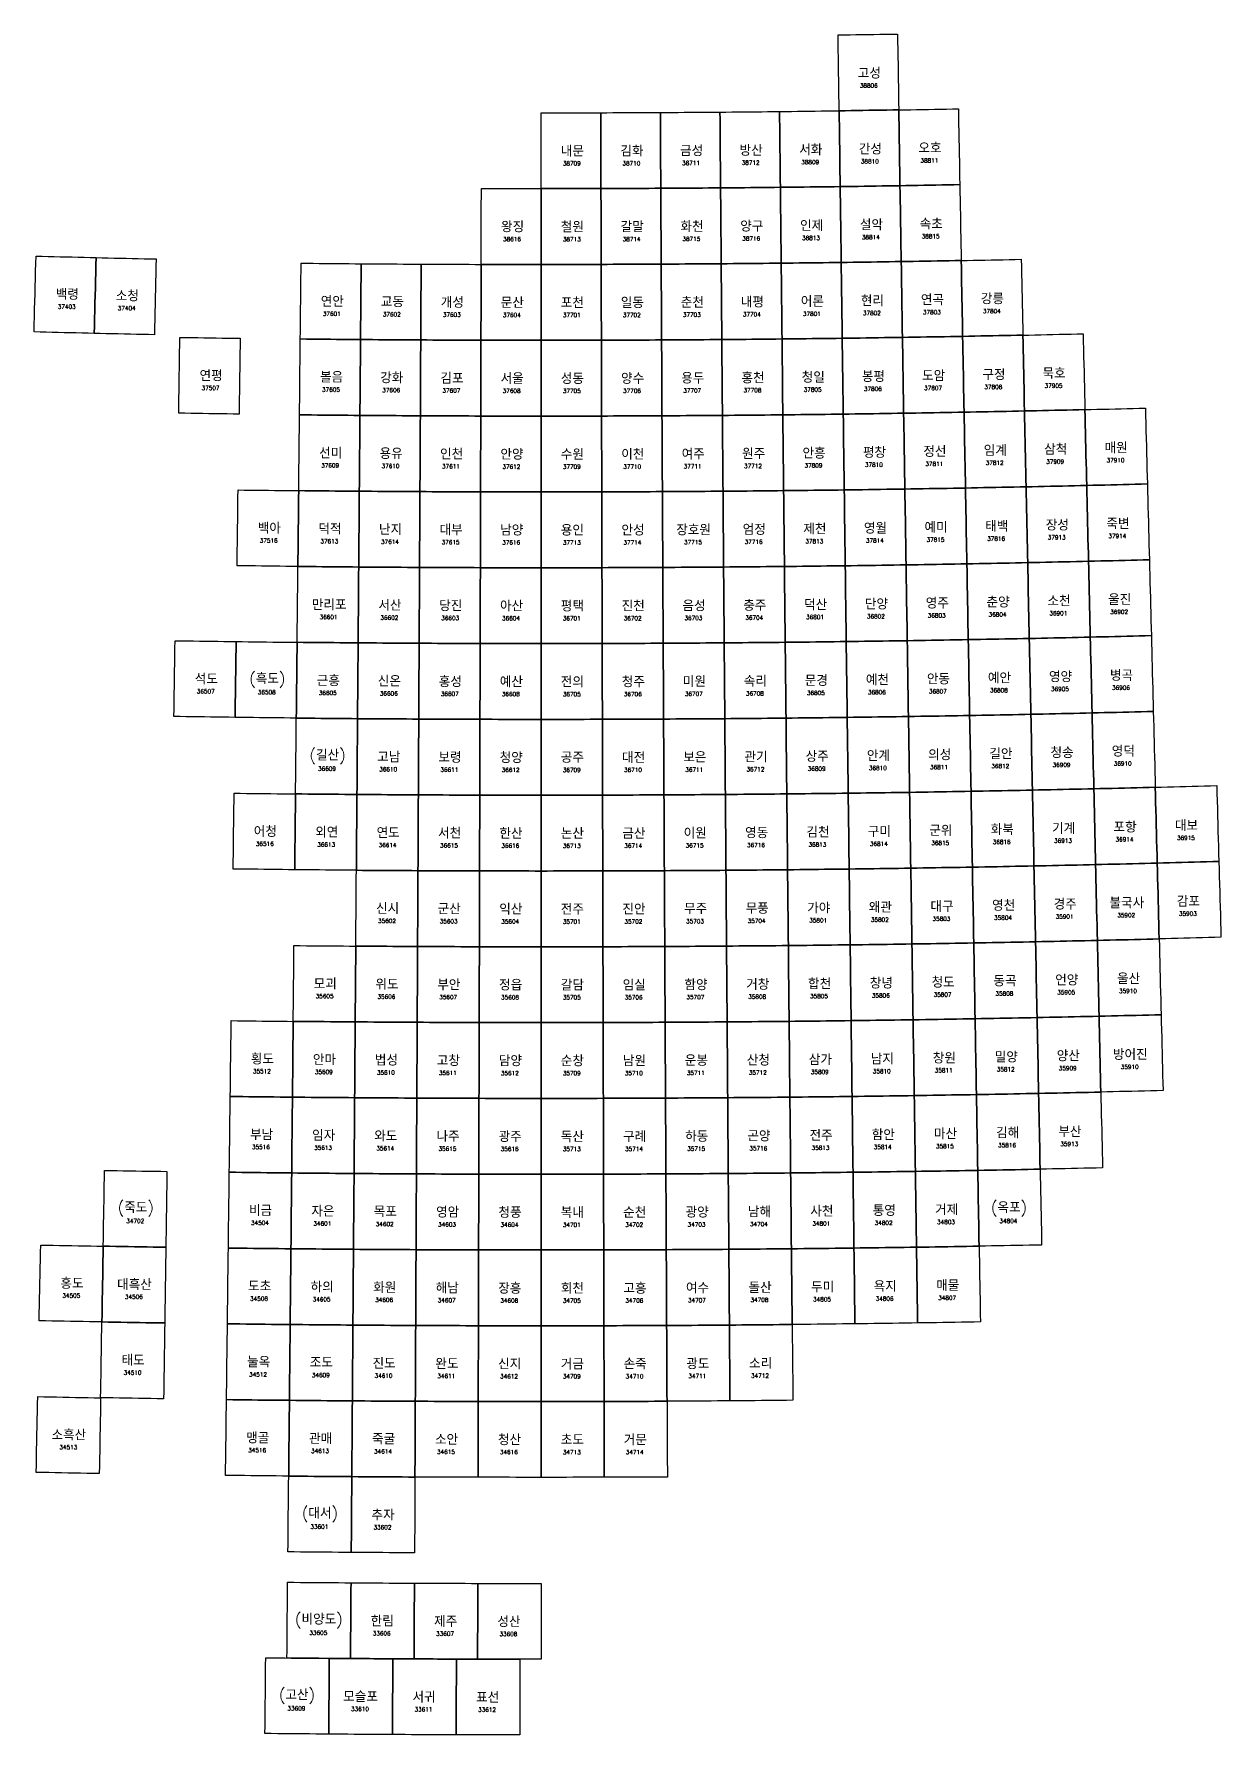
# Model space of a CAD drawing. Extents: x 14422 to 448761, y 61889 to 684321.
import ezdxf
from ezdxf.enums import TextEntityAlignment as Align

# ---------------------------------------------------------------- set-up
doc = ezdxf.new("R2010")
doc.units = 0
doc.header["$MEASUREMENT"] = 0
for name, color, linetype in [('G50', 7, 'CONTINUOUS'), ('N50000', 7, 'CONTINUOUS'), ('T50000', 250, 'CONTINUOUS')]:
    doc.layers.add(name, color=color, linetype=linetype)
doc.styles.add('GHS', font='romans.shx', dxfattribs={"bigfont": 'GHS.SHX'})

msp = doc.modelspace()

# ---------------------------------------------------------------- texts
at = {"layer": 'N50000', "style": 'GHS'}
for s, p in [('38806', (316601.08, 664711.38)), ('38709', (207936.17, 636217.27)), ('38710', (229744.38, 636246.89)), ('38711', (251552.68, 636335.74)), ('38712', (273361.17, 636483.84)), ('38809', (295169.94, 636691.19)), ('38810', (316979.1, 636957.81)), ('38811', (338788.71, 637283.66)), ('38616', (186052.79, 608495.93)), ('38713', (207936.17, 608466.37)), ('38714', (229819.55, 608495.93)), ('38715', (251703.03, 608584.6)), ('38716', (273586.7, 608732.39)), ('38813', (295470.67, 608939.29)), ('38814', (317355.03, 609205.39)), ('38815', (339239.88, 609530.58)), ('37403', (23102.6, 583789.99)), ('37404', (45065.35, 583229.19)), ('37601', (120102.62, 581188.59)), ('37602', (142061.36, 580982.11)), ('37603', (164019.8, 580834.64)), ('37604', (185978.04, 580746.15)), ('37701', (207936.17, 580716.66)), ('37702', (229894.3, 580746.15)), ('37703', (251852.54, 580834.64)), ('37704', (273810.98, 580982.11)), ('37801', (295769.72, 581188.59)), ('37802', (317728.87, 581454.06)), ('37803', (339688.53, 581778.58)), ('37804', (361648.83, 582162.15)), ('37507', (75737.67, 554027.7)), ('37605', (119805.24, 553439.01)), ('37606', (141838.35, 553232.99)), ('37607', (163871.13, 553085.84)), ('37608', (185903.7, 552997.56)), ('37705', (207936.17, 552968.13)), ('37706', (229968.64, 552997.56)), ('37707', (252001.21, 553085.84)), ('37708', (274033.99, 553232.99)), ('37805', (296067.1, 553439.01)), ('37806', (318100.64, 553703.92)), ('37807', (340134.67, 554027.7)), ('37808', (362169.37, 554410.41)), ('37905', (384204.81, 554852.03)), ('37910', (406906.78, 527599.76)), ('37609', (119509.55, 525690.57)), ('37610', (141616.59, 525485.03)), ('37611', (163723.3, 525338.22)), ('37612', (185829.79, 525250.14)), ('37709', (207936.17, 525220.78)), ('37710', (230042.55, 525250.14)), ('37711', (252149.04, 525338.22)), ('37712', (274255.75, 525485.03)), ('37809', (296362.79, 525690.57)), ('37810', (318470.27, 525954.86)), ('37811', (340578.29, 526277.9)), ('37812', (362686.99, 526659.71)), ('37909', (384796.45, 527100.34)), ('37516', (97034.54, 498206.93)), ('37613', (119215.56, 497943.29)), ('37614', (141396.1, 497738.23)), ('37615', (163576.32, 497591.77)), ('37616', (185756.3, 497503.9)), ('37713', (207936.17, 497474.61)), ('37714', (230116.04, 497503.9)), ('37715', (252296.02, 497591.77)), ('37716', (274476.24, 497738.23)), ('37813', (296656.79, 497943.28)), ('37814', (318837.81, 498206.93)), ('37815', (341019.39, 498529.22)), ('37816', (363201.64, 498910.12)), ('37913', (385384.71, 499349.67)), ('37914', (407568.68, 499847.94)), ('36901', (385969.57, 471600.07)), ('36902', (408226.76, 472097.05)), ('36601', (118923.24, 470197.12)), ('36602', (141176.89, 469992.58)), ('36603', (163430.18, 469846.49)), ('36604', (185683.23, 469758.83)), ('36701', (207936.17, 469729.62)), ('36702', (230189.11, 469758.83)), ('36703', (252442.16, 469846.49)), ('36704', (274695.45, 469992.58)), ('36801', (296949.1, 470197.12)), ('36802', (319203.22, 470460.11)), ('36803', (341457.93, 470781.62)), ('36804', (363713.34, 471161.56)), ('36507', (73978.43, 443035.08)), ('36508', (96305.83, 442714.42)), ('36605', (118632.63, 442452.1)), ('36606', (140958.94, 442248.08)), ('36607', (163284.89, 442102.36)), ('36608', (185610.59, 442014.93)), ('36705', (207936.17, 441985.79)), ('36706', (230261.75, 442014.93)), ('36707', (252587.45, 442102.36)), ('36708', (274913.4, 442248.08)), ('36805', (297239.71, 442452.1)), ('36806', (319566.5, 442714.42)), ('36807', (341893.92, 443035.08)), ('36808', (364222.06, 443414.1)), ('36905', (386551.05, 443851.45)), ('36906', (408881.01, 444347.21)), ('36812', (364727.79, 415667.66)), ('36909', (387129.11, 416103.88)), ('36910', (409531.43, 416598.32)), ('36609', (118343.73, 414708.22)), ('36610', (140742.28, 414504.73)), ('36611', (163140.45, 414359.4)), ('36612', (185538.37, 414272.2)), ('36709', (207936.17, 414243.13)), ('36710', (230333.97, 414272.2)), ('36711', (252731.89, 414359.4)), ('36712', (275130.06, 414504.73)), ('36809', (297528.62, 414708.22)), ('36810', (319927.67, 414969.85)), ('36811', (342327.35, 415289.68)), ('36516', (95585.66, 387226.4)), ('36613', (118056.52, 386965.47)), ('36614', (140526.9, 386762.53)), ('36615', (162996.87, 386617.59)), ('36616', (185466.59, 386530.63)), ('36713', (207936.17, 386501.64)), ('36714', (230405.75, 386530.63)), ('36715', (252875.47, 386617.59)), ('36716', (275345.44, 386762.53)), ('36813', (297815.81, 386965.47)), ('36814', (320286.7, 387226.4)), ('36815', (342758.23, 387545.34)), ('36816', (365230.54, 387922.31)), ('36913', (387703.75, 388357.32)), ('36914', (410178, 388850.44)), ('36915', (432653.43, 389401.66)), ('35802', (320643.56, 359484.03)), ('35803', (343186.53, 359802.09)), ('35804', (365730.28, 360178)), ('35901', (388274.97, 360611.81)), ('35902', (410820.72, 361103.54)), ('35903', (433367.68, 361653.21)), ('35602', (140312.8, 359021.47)), ('35603', (162854.15, 358876.93)), ('35604', (185395.23, 358790.22)), ('35701', (207936.17, 358761.31)), ('35702', (230477.11, 358790.22)), ('35703', (253018.19, 358876.93)), ('35704', (275559.54, 359021.47)), ('35801', (298101.29, 359223.83)), ('35605', (117487.3, 331483.32)), ('35606', (140100, 331281.55)), ('35607', (162712.28, 331137.43)), ('35608', (185324.3, 331050.96)), ('35705', (207936.17, 331022.14)), ('35706', (230548.04, 331050.96)), ('35707', (253160.06, 331137.43)), ('35808', (275772.34, 331281.55)), ('35805', (298385.05, 331483.32)), ('35806', (320998.3, 331742.78)), ('35807', (343612.23, 332059.9)), ('35808', (366227, 332434.73)), ('35905', (388842.74, 332867.3)), ('35910', (411459.57, 333357.6)), ('35512', (94521.48, 304002.61)), ('35609', (117205.27, 303743.94)), ('35610', (139888.49, 303542.76)), ('35712', (275983.85, 303542.76)), ('35809', (298667.08, 303743.94)), ('35810', (321350.86, 304002.61)), ('35811', (344035.38, 304318.8)), ('35812', (366720.71, 304692.53)), ('35909', (389407.06, 305123.79)), ('35910', (412094.54, 305612.66)), ('35611', (162571.29, 303399.07)), ('35612', (185253.8, 303312.86)), ('35709', (207936.17, 303284.12)), ('35710', (230618.54, 303312.86)), ('35711', (253301.05, 303399.07)), ('34702', (48173.3, 249211.23)), ('34804', (367699.04, 249211.23)), ('34505', (24793.14, 221899.38)), ('34506', (47688.71, 221472.15)), ('34510', (47207.17, 193734.09)), ('34513', (23695.82, 166421.43)), ('33601', (115549.62, 137330.95)), ('33605', (115172.38, 98506.95)), ('33609', (107152.1, 70854.43))]:
    msp.add_text(s, height=1528.44, dxfattribs=at).set_placement(p)
at = {"layer": 'N50000', "color": 7, "style": 'GHS'}
for s, p in [('35516', (94171.06, 276263.56)), ('35613', (116924.96, 276005.68)), ('35614', (139678.29, 275805.11)), ('35615', (162431.16, 275661.85)), ('35616', (185183.74, 275575.91)), ('35713', (207936.18, 275547.26)), ('35714', (230688.62, 275575.91)), ('35715', (253441.2, 275661.85)), ('35716', (276194.07, 275805.11)), ('35813', (298947.38, 276005.67)), ('35814', (321701.28, 276263.56)), ('35815', (344455.91, 276578.77)), ('35816', (367211.4, 276951.36)), ('35913', (389967.92, 277381.31)), ('34504', (93822.85, 248525.59)), ('34601', (116646.4, 248268.51)), ('34602', (139469.37, 248068.58)), ('34603', (162291.89, 247925.78)), ('34604', (185114.1, 247840.1)), ('34701', (207936.17, 247811.54)), ('34702', (230758.24, 247840.1)), ('34703', (253580.45, 247925.78)), ('34704', (276402.97, 248068.58)), ('34801', (299225.94, 248268.51)), ('34802', (322049.51, 248525.59)), ('34803', (344873.83, 248839.83)), ('34508', (93476.78, 220788.71)), ('34605', (116369.58, 220532.46)), ('34606', (139261.77, 220333.18)), ('34607', (162153.49, 220190.84)), ('34608', (185044.91, 220105.44)), ('34705', (207936.17, 220076.97)), ('34706', (230827.43, 220105.44)), ('34707', (253718.85, 220190.84)), ('34708', (276610.57, 220333.18)), ('34805', (299502.76, 220532.46)), ('34806', (322395.56, 220788.71)), ('34807', (345289.13, 221101.94)), ('34512', (93132.89, 193052.93)), ('34609', (116094.5, 192797.52)), ('34610', (139055.47, 192598.9)), ('34611', (162015.97, 192457.03)), ('34612', (184976.15, 192371.91)), ('34709', (207936.17, 192343.54)), ('34710', (230896.19, 192371.91)), ('34711', (253856.37, 192457.03)), ('34712', (276816.87, 192598.9)), ('34516', (92791.23, 165318.21)), ('34613', (115821.19, 165063.69)), ('34614', (138850.49, 164865.73)), ('34615', (161879.32, 164724.35)), ('34616', (184907.83, 164639.52)), ('34713', (207936.17, 164611.24)), ('34714', (230964.51, 164639.52)), ('33602', (138646.83, 137133.68)), ('33606', (138363.93, 98310.68)), ('33607', (161554.96, 98170.49)), ('33608', (184745.65, 98086.39)), ('33610', (130410.71, 70643.26)), ('33611', (153668.74, 70481.97)), ('33612', (176926.35, 70379.55))]:
    msp.add_text(s, height=1528.44, dxfattribs=at).set_placement(p)
at = {"layer": 'T50000', "style": 'GHS'}
for s, p in [('고성', (320093.18, 670162.67)), ('내문', (211428.27, 641668.57)), ('김화', (233236.48, 641698.19)), ('금성', (255044.78, 641787.04)), ('방산', (276853.27, 641935.14)), ('서화', (298662.04, 642142.49)), ('간성', (320471.19, 642409.11)), ('오호', (342280.81, 642734.96)), ('화천', (255195.13, 614035.9)), ('양구', (277078.8, 614183.69)), ('인제', (298962.77, 614390.59)), ('설악', (320847.13, 614656.69)), ('속초', (342731.98, 614981.88)), ('왕징', (189544.89, 613947.23)), ('철원', (211428.27, 613917.67)), ('갈말', (233311.65, 613947.23)), ('백령', (26594.7, 589241.29)), ('소청', (48557.44, 588680.49)), ('연안', (123594.72, 586639.89)), ('교동', (145553.46, 586433.41)), ('개성', (167511.9, 586285.94)), ('문산', (189470.14, 586197.45)), ('포천', (211428.27, 586167.96)), ('일동', (233386.4, 586197.45)), ('춘천', (255344.64, 586285.94)), ('내평', (277303.08, 586433.41)), ('어론', (299261.82, 586639.89)), ('현리', (321220.97, 586905.36)), ('연곡', (343180.63, 587229.88)), ('강릉', (365140.93, 587613.45)), ('연평', (79229.77, 559479)), ('볼음', (123297.34, 558890.31)), ('강화', (145330.45, 558684.29)), ('김포', (167363.23, 558537.14)), ('서울', (189395.8, 558448.86)), ('성동', (211428.27, 558419.43)), ('양수', (233460.74, 558448.86)), ('용두', (255493.31, 558537.14)), ('홍천', (277526.09, 558684.29)), ('청일', (299559.2, 558890.31)), ('봉평', (321592.73, 559155.22)), ('도암', (343626.77, 559479)), ('구정', (365661.47, 559861.71)), ('묵호', (387696.91, 560303.33)), ('선미', (123001.65, 531141.87)), ('용유', (145108.69, 530936.33)), ('인천', (167215.4, 530789.52)), ('안양', (189321.89, 530701.44)), ('수원', (211428.27, 530672.08)), ('이천', (233534.65, 530701.44)), ('여주', (255641.14, 530789.52)), ('원주', (277747.85, 530936.33)), ('안흥', (299854.89, 531141.87)), ('평창', (321962.37, 531406.16)), ('정선', (344070.39, 531729.2)), ('임계', (366179.09, 532111.01)), ('삼척', (388288.54, 532551.64)), ('매원', (410398.88, 533051.06)), ('백아', (100526.63, 503658.23)), ('덕적', (122707.65, 503394.59)), ('난지', (144888.2, 503189.53)), ('대부', (167068.42, 503043.07)), ('남양', (189248.4, 502955.2)), ('용인', (211428.27, 502925.91)), ('안성', (233608.14, 502955.2)), ('장호원', (255788.12, 503043.07)), ('엄정', (277968.34, 503189.53)), ('제천', (300148.89, 503394.58)), ('영월', (322329.91, 503658.23)), ('예미', (344511.49, 503980.52)), ('태백', (366693.74, 504361.42)), ('장성', (388876.8, 504800.97)), ('죽변', (411060.78, 505299.24)), ('울진', (411718.85, 477548.35)), ('만리포', (122415.34, 475648.42)), ('서산', (144668.99, 475443.88)), ('당진', (166922.28, 475297.79)), ('아산', (189175.33, 475210.13)), ('평택', (211428.27, 475180.92)), ('진천', (233681.21, 475210.13)), ('음성', (255934.26, 475297.79)), ('충주', (278187.55, 475443.88)), ('덕산', (300441.2, 475648.42)), ('단양', (322695.32, 475911.41)), ('영주', (344950.03, 476232.92)), ('춘양', (367205.44, 476612.86)), ('소천', (389461.67, 477051.37)), ('석도', (77470.52, 448486.38)), ('(흑도)', (99797.93, 448165.72)), ('근흥', (122124.73, 447903.4)), ('신온', (144451.04, 447699.38)), ('홍성', (166776.99, 447553.66)), ('예산', (189102.69, 447466.23)), ('전의', (211428.27, 447437.09)), ('청주', (233753.85, 447466.23)), ('미원', (256079.55, 447553.66)), ('속리', (278405.5, 447699.38)), ('문경', (300731.81, 447903.4)), ('예천', (323058.6, 448165.72)), ('안동', (345386.02, 448486.38)), ('예안', (367714.16, 448865.4)), ('영양', (390043.15, 449302.75)), ('병곡', (412373.11, 449798.51)), ('길안', (368219.89, 421118.96)), ('청송', (390621.21, 421555.18)), ('영덕', (413023.53, 422049.62)), ('(길산)', (121835.83, 420159.52)), ('고남', (144234.38, 419956.03)), ('보령', (166632.55, 419810.7)), ('청양', (189030.47, 419723.5)), ('공주', (211428.27, 419694.43)), ('대전', (233826.07, 419723.5)), ('보은', (256223.99, 419810.7)), ('관기', (278622.16, 419956.03)), ('상주', (301020.72, 420159.52)), ('안계', (323419.77, 420421.15)), ('의성', (345819.45, 420740.98)), ('어청', (99077.76, 392677.69)), ('외연', (121548.62, 392416.77)), ('연도', (144019, 392213.83)), ('서천', (166488.97, 392068.89)), ('한산', (188958.69, 391981.93)), ('논산', (211428.27, 391952.94)), ('금산', (233897.85, 391981.93)), ('이원', (256367.57, 392068.89)), ('영동', (278837.54, 392213.83)), ('김천', (301307.9, 392416.77)), ('구미', (323778.8, 392677.7)), ('군위', (346250.32, 392996.64)), ('화북', (368722.64, 393373.61)), ('기계', (391195.85, 393808.62)), ('포항', (413670.1, 394301.74)), ('대보', (436145.53, 394852.96)), ('대구', (346678.63, 365253.39)), ('영천', (369222.38, 365629.3)), ('경주', (391767.06, 366063.11)), ('불국사', (414312.82, 366554.84)), ('감포', (436859.78, 367104.51)), ('신시', (143804.9, 364472.77)), ('군산', (166346.25, 364328.23)), ('익산', (188887.33, 364241.52)), ('전주', (211428.27, 364212.61)), ('진안', (233969.21, 364241.52)), ('무주', (256510.29, 364328.23)), ('무풍', (279051.64, 364472.77)), ('가야', (301593.39, 364675.13)), ('왜관', (324135.66, 364935.33)), ('모괴', (120979.4, 336934.62)), ('위도', (143592.1, 336732.85)), ('부안', (166204.38, 336588.73)), ('정읍', (188816.4, 336502.26)), ('갈담', (211428.27, 336473.44)), ('임실', (234040.14, 336502.26)), ('함양', (256652.16, 336588.73)), ('거창', (279264.44, 336732.85)), ('합천', (301877.15, 336934.62)), ('창녕', (324490.4, 337194.08)), ('청도', (347104.33, 337511.2)), ('동곡', (369719.1, 337886.03)), ('언양', (392334.84, 338318.6)), ('울산', (414951.67, 338808.9)), ('횡도', (98013.58, 309453.91)), ('안마', (120697.37, 309195.24)), ('삼가', (302159.18, 309195.24)), ('남지', (324842.96, 309453.91)), ('창원', (347527.47, 309770.1)), ('밀양', (370212.81, 310143.83)), ('양산', (392899.16, 310575.09)), ('방어진', (415586.63, 311063.96)), ('법성', (143380.59, 308994.06)), ('고창', (166063.39, 308850.37)), ('담양', (188745.9, 308764.16)), ('순창', (211428.27, 308735.42)), ('남원', (234110.64, 308764.16)), ('운봉', (256793.15, 308850.37)), ('산청', (279475.95, 308994.06)), ('부남', (97663.16, 281714.86)), ('임자', (120417.05, 281456.98)), ('와도', (143170.39, 281256.41)), ('나주', (165923.26, 281113.15)), ('광주', (188675.84, 281027.21)), ('독산', (211428.28, 280998.56)), ('구례', (234180.72, 281027.21)), ('하동', (256933.3, 281113.15)), ('곤양', (279686.17, 281256.41)), ('전주', (302439.48, 281456.97)), ('함안', (325193.38, 281714.86)), ('마산', (347948, 282030.07)), ('김해', (370703.5, 282402.66)), ('부산', (393460.02, 282832.61)), ('(죽도)', (51665.4, 254662.53)), ('비금', (97314.95, 253976.89)), ('자은', (120138.5, 253719.81)), ('목포', (142961.47, 253519.88)), ('영암', (165783.99, 253377.08)), ('청풍', (188606.2, 253291.4)), ('복내', (211428.27, 253262.84)), ('순천', (234250.34, 253291.4)), ('광양', (257072.55, 253377.08)), ('남해', (279895.07, 253519.88)), ('사천', (302718.03, 253719.81)), ('통영', (325541.61, 253976.89)), ('거제', (348365.92, 254291.13)), ('(옥포)', (371191.14, 254662.53)), ('홍도', (28285.24, 227350.68)), ('대흑산', (51180.81, 226923.45)), ('도초', (96968.88, 226240.01)), ('하의', (119861.68, 225983.76)), ('화원', (142753.87, 225784.48)), ('해남', (165645.59, 225642.14)), ('장흥', (188537.01, 225556.74)), ('회천', (211428.27, 225528.27)), ('고흥', (234319.53, 225556.74)), ('여수', (257210.95, 225642.14)), ('돌산', (280102.67, 225784.48)), ('두미', (302994.86, 225983.76)), ('욕지', (325887.66, 226240.01)), ('매물', (348781.23, 226553.24)), ('태도', (50699.27, 199185.39)), ('눌옥', (96624.99, 198504.23)), ('조도', (119586.6, 198248.82)), ('진도', (142547.57, 198050.2)), ('완도', (165508.07, 197908.33)), ('신지', (188468.25, 197823.21)), ('거금', (211428.27, 197794.84)), ('손죽', (234388.29, 197823.21)), ('광도', (257348.47, 197908.33)), ('소리', (280308.97, 198050.2)), ('소흑산', (27187.92, 171872.73)), ('맹골', (96283.33, 170769.51)), ('관매', (119313.29, 170514.99)), ('죽굴', (142342.59, 170317.03)), ('소안', (165371.42, 170175.65)), ('청산', (188399.93, 170090.82)), ('초도', (211428.27, 170062.54)), ('거문', (234456.61, 170090.82)), ('(대서)', (119041.72, 142782.25)), ('추자', (142138.93, 142584.98)), ('(비양도)', (118664.48, 103958.25)), ('한림', (141856.03, 103761.98)), ('제주', (165047.06, 103621.79)), ('성산', (188237.75, 103537.69)), ('(고산)', (110644.2, 76305.73)), ('모슬포', (133902.81, 76094.56)), ('서귀', (157160.84, 75933.27)), ('표선', (180418.45, 75830.85))]:
    msp.add_text(s, height=4000, dxfattribs=at).set_placement(p, align=Align.MIDDLE)

# ---------------------------------------------------------------- linework, layer by layer
at = {"layer": 'G50', "linetype": 'Continuous'}
for points in [[(308664.91, 683994.71), (310838.28, 684024.64), (313011.66, 684055.26), (315185.05, 684086.44), (317358.43, 684118.18), (319531.83, 684150.55), (321705.24, 684183.48), (323878.64, 684217.03), (326052.05, 684251.15), (328225.46, 684285.89), (330398.88, 684321.2), (330444.36, 681545.77), (330489.82, 678770.27), (330535.25, 675994.83), (330580.64, 673219.39), (330626.04, 670443.95), (330671.38, 667668.58), (330716.72, 664893.14), (330762.01, 662117.76), (330807.29, 659342.38), (330852.54, 656567), (328671.57, 656531.79), (326490.58, 656497.08), (324309.61, 656463.05), (322128.64, 656429.53), (319947.68, 656396.69), (317766.72, 656364.36), (315585.75, 656332.65), (313404.81, 656301.56), (311223.86, 656271.04), (309042.92, 656241.15), (309005.22, 659016.43), (308967.5, 661791.77), (308929.74, 664567.06), (308891.97, 667342.4), (308854.18, 670117.75), (308816.37, 672893.15), (308778.54, 675668.5), (308740.66, 678443.9), (308702.8, 681219.31)], [(200000, 655500.61), (202180.82, 655500.9), (204361.64, 655501.79), (206542.46, 655503.27), (208723.28, 655505.35), (210904.1, 655508.01), (213084.92, 655511.27), (215265.74, 655515.12), (217446.56, 655519.56), (219627.38, 655524.6), (221808.21, 655530.23), (221815.74, 652755.08), (221823.27, 649979.94), (221830.8, 647204.81), (221838.33, 644429.7), (221845.85, 641654.6), (221853.36, 638879.51), (221860.87, 636104.43), (221868.38, 633329.36), (221875.88, 630554.31), (221883.38, 627779.27), (219695.04, 627773.65), (217506.7, 627768.63), (215318.36, 627764.19), (213130.02, 627760.35), (210941.68, 627757.1), (208753.35, 627754.44), (206565.01, 627752.37), (204376.67, 627750.89), (202188.34, 627750.01), (200000, 627749.71), (200000, 630524.75), (200000, 633299.8), (200000, 636074.86), (200000, 638849.93), (200000, 641625.01), (200000, 644400.11), (200000, 647175.21), (200000, 649950.33), (200000, 652725.46)], [(221808.21, 655530.23), (223989.03, 655536.45), (226169.86, 655543.26), (228350.68, 655550.66), (230531.51, 655558.66), (232712.34, 655567.25), (234893.17, 655576.43), (237074, 655586.2), (239254.84, 655596.57), (241435.67, 655607.53), (243616.51, 655619.08), (243631.58, 652843.91), (243646.65, 650068.76), (243661.7, 647293.62), (243676.75, 644518.48), (243691.79, 641743.36), (243706.82, 638968.26), (243721.84, 636193.16), (243736.85, 633418.07), (243751.86, 630643), (243766.86, 627867.94), (241578.5, 627856.41), (239390.15, 627845.48), (237201.8, 627835.13), (235013.45, 627825.38), (232825.1, 627816.21), (230636.75, 627807.64), (228448.41, 627799.66), (226260.06, 627792.27), (224071.72, 627785.47), (221883.38, 627779.27), (221875.88, 630554.31), (221868.38, 633329.36), (221860.87, 636104.43), (221853.36, 638879.51), (221845.85, 641654.6), (221838.33, 644429.7), (221830.8, 647204.81), (221823.27, 649979.94), (221815.74, 652755.08)], [(243616.51, 655619.08), (245797.35, 655631.23), (247978.19, 655643.96), (250159.03, 655657.29), (252339.88, 655671.21), (254520.72, 655685.73), (256701.57, 655700.83), (258882.43, 655716.53), (261063.28, 655732.82), (263244.14, 655749.7), (265425, 655767.18), (265447.61, 652991.98), (265470.21, 650216.8), (265492.79, 647441.62), (265515.36, 644666.46), (265537.92, 641891.31), (265560.47, 639116.17), (265583, 636341.04), (265605.52, 633565.93), (265628.03, 630790.83), (265650.53, 628015.73), (263462.15, 627998.29), (261273.77, 627981.44), (259085.4, 627965.19), (256897.03, 627949.52), (254708.66, 627934.45), (252520.3, 627919.96), (250331.93, 627906.07), (248143.57, 627892.77), (245955.21, 627880.06), (243766.86, 627867.94), (243751.86, 630643), (243736.85, 633418.07), (243721.84, 636193.16), (243706.82, 638968.26), (243691.79, 641743.36), (243676.75, 644518.48), (243661.7, 647293.62), (243646.65, 650068.76), (243631.58, 652843.91)], [(265425, 655767.18), (267605.86, 655785.25), (269786.73, 655803.91), (271967.6, 655823.16), (274148.47, 655843.01), (276329.35, 655863.45), (278510.22, 655884.48), (280691.11, 655906.1), (282871.99, 655928.32), (285052.88, 655951.13), (287233.77, 655974.53), (287263.92, 653199.29), (287294.05, 650424.06), (287324.17, 647648.85), (287354.26, 644873.64), (287384.34, 642098.45), (287414.41, 639323.27), (287444.46, 636548.09), (287474.49, 633772.94), (287504.5, 630997.79), (287534.5, 628222.65), (285346.09, 628199.3), (283157.68, 628176.54), (280969.27, 628154.37), (278780.87, 628132.79), (276592.47, 628111.8), (274404.08, 628091.41), (272215.68, 628071.6), (270027.3, 628052.39), (267838.91, 628033.76), (265650.53, 628015.73), (265628.03, 630790.83), (265605.52, 633565.93), (265583, 636341.04), (265560.47, 639116.17), (265537.92, 641891.31), (265515.36, 644666.46), (265492.79, 647441.62), (265470.21, 650216.8), (265447.61, 652991.98)], [(287233.77, 655974.5), (289414.67, 655998.52), (291595.57, 656023.1), (293776.47, 656048.31), (295957.39, 656074.08), (298138.29, 656100.41), (300319.21, 656127.37), (302500.13, 656154.96), (304681.06, 656183.1), (306861.99, 656211.81), (309042.92, 656241.15), (309080.61, 653465.86), (309118.28, 650690.58), (309155.92, 647915.29), (309193.55, 645140.01), (309231.15, 642364.79), (309268.74, 639589.56), (309306.3, 636814.34), (309343.85, 634039.12), (309381.36, 631263.89), (309418.86, 628488.73), (307230.41, 628459.43), (305041.95, 628430.76), (302853.51, 628402.71), (300665.06, 628375.22), (298476.63, 628348.3), (296288.19, 628322), (294099.76, 628296.27), (291911.33, 628271.16), (289722.91, 628246.61), (287534.5, 628222.62), (287504.5, 630997.81), (287474.48, 633772.94), (287444.45, 636548.06), (287414.41, 639323.25), (287384.35, 642098.44), (287354.27, 644873.63), (287324.16, 647648.87), (287294.06, 650424.06), (287263.92, 653199.31)], [(309042.92, 656241.15), (311223.86, 656271.04), (313404.81, 656301.56), (315585.75, 656332.65), (317766.72, 656364.36), (319947.68, 656396.69), (322128.64, 656429.53), (324309.61, 656463.05), (326490.58, 656497.08), (328671.57, 656531.79), (330852.54, 656567), (330897.78, 653791.69), (330942.97, 651016.3), (330988.16, 648240.99), (331033.31, 645465.67), (331078.43, 642690.35), (331123.55, 639915.02), (331168.62, 637139.76), (331213.69, 634364.44), (331258.71, 631589.18), (331303.71, 628813.92), (329115.21, 628778.74), (326926.71, 628744.13), (324738.2, 628710.14), (322549.71, 628676.71), (320361.23, 628643.91), (318172.74, 628611.68), (315984.26, 628580.06), (313795.8, 628549.01), (311607.32, 628518.59), (309418.86, 628488.73), (309381.36, 631263.89), (309343.85, 634039.12), (309306.3, 636814.34), (309268.74, 639589.56), (309231.15, 642364.79), (309193.55, 645140.01), (309155.92, 647915.29), (309118.28, 650690.58), (309080.61, 653465.86)], [(330852.54, 656567), (333033.54, 656602.84), (335214.53, 656639.3), (337395.54, 656676.33), (339576.55, 656713.98), (341757.56, 656752.2), (343938.58, 656791.04), (346119.61, 656830.44), (348300.65, 656870.41), (350481.69, 656911), (352662.74, 656952.22), (352715.52, 654176.75), (352768.26, 651401.33), (352820.98, 648625.91), (352873.65, 645850.5), (352926.31, 643075.14), (352978.94, 640299.72), (353031.53, 637524.36), (353084.11, 634749.01), (353136.65, 631973.65), (353189.16, 629198.28), (351000.58, 629157.23), (348812.02, 629116.67), (346623.46, 629076.8), (344434.9, 629037.43), (342246.36, 628998.69), (340057.81, 628960.57), (337869.28, 628923.02), (335680.74, 628886.09), (333492.23, 628849.72), (331303.71, 628813.92), (331258.71, 631589.18), (331213.69, 634364.44), (331168.62, 637139.76), (331123.55, 639915.02), (331078.43, 642690.35), (331033.31, 645465.67), (330988.16, 648240.99), (330942.97, 651016.3), (330897.78, 653791.69)], [(309418.86, 628488.73), (311607.32, 628518.59), (313795.8, 628549.01), (315984.26, 628580.06), (318172.74, 628611.68), (320361.23, 628643.91), (322549.71, 628676.71), (324738.2, 628710.14), (326926.71, 628744.13), (329115.21, 628778.74), (331303.71, 628813.92), (331348.69, 626038.66), (331393.64, 623263.43), (331438.57, 620488.22), (331483.47, 617712.99), (331528.35, 614937.79), (331573.22, 612162.59), (331618.04, 609387.41), (331662.84, 606612.24), (331707.62, 603837.07), (331752.36, 601061.92), (329556.37, 601026.81), (327360.4, 600992.3), (325164.41, 600958.38), (322968.45, 600925.03), (320772.48, 600892.3), (318576.5, 600860.13), (316380.54, 600828.56), (314184.6, 600797.61), (311988.64, 600767.22), (309792.7, 600737.4), (309755.41, 603512.5), (309718.11, 606287.58), (309680.77, 609062.68), (309643.42, 611837.78), (309606.06, 614612.91), (309568.65, 617388.05), (309531.24, 620163.21), (309493.8, 622938.37), (309456.34, 625713.5)], [(331303.71, 628813.92), (333492.23, 628849.72), (335680.74, 628886.09), (337869.28, 628923.02), (340057.81, 628960.57), (342246.36, 628998.69), (344434.9, 629037.43), (346623.46, 629076.8), (348812.02, 629116.67), (351000.58, 629157.23), (353189.16, 629198.28), (353241.63, 626422.99), (353294.09, 623647.65), (353346.52, 620872.35), (353398.91, 618097.05), (353451.26, 615321.74), (353503.6, 612546.47), (353555.91, 609771.23), (353608.18, 606995.95), (353660.42, 604220.71), (353712.66, 601445.49), (351516.59, 601404.47), (349320.54, 601364.05), (347124.49, 601324.22), (344928.46, 601284.98), (342732.42, 601246.34), (340536.41, 601208.26), (338340.39, 601170.81), (336144.38, 601133.92), (333948.36, 601097.62), (331752.36, 601061.92), (331707.62, 603837.07), (331662.84, 606612.24), (331618.04, 609387.41), (331573.22, 612162.59), (331528.35, 614937.79), (331483.47, 617712.99), (331438.57, 620488.22), (331393.64, 623263.43), (331348.69, 626038.66)], [(178116.62, 627779.27), (180304.96, 627773.65), (182493.3, 627768.63), (184681.64, 627764.19), (186869.98, 627760.35), (189058.32, 627757.1), (191246.65, 627754.44), (193434.99, 627752.37), (195623.33, 627750.89), (197811.66, 627750.01), (200000, 627749.71), (200000, 624974.69), (200000, 622199.67), (200000, 619424.67), (200000, 616649.68), (200000, 613874.71), (200000, 611099.74), (200000, 608324.79), (200000, 605549.85), (200000, 602774.92), (200000, 600000), (197804.19, 600000.29), (195608.38, 600001.18), (193412.56, 600002.65), (191216.75, 600004.72), (189020.94, 600007.37), (186825.13, 600010.62), (184629.31, 600014.45), (182433.5, 600018.88), (180237.68, 600023.89), (178041.87, 600029.49), (178049.32, 602804.42), (178056.78, 605579.35), (178064.25, 608354.3), (178071.72, 611129.26), (178079.19, 613904.23), (178086.67, 616679.22), (178094.15, 619454.21), (178101.64, 622229.22), (178109.13, 625004.24)], [(200000, 627749.71), (202188.34, 627750.01), (204376.67, 627750.89), (206565.01, 627752.37), (208753.35, 627754.44), (210941.68, 627757.1), (213130.02, 627760.35), (215318.36, 627764.19), (217506.7, 627768.63), (219695.04, 627773.65), (221883.38, 627779.27), (221890.87, 625004.24), (221898.36, 622229.22), (221905.85, 619454.21), (221913.33, 616679.22), (221920.81, 613904.23), (221928.28, 611129.26), (221935.75, 608354.3), (221943.22, 605579.35), (221950.68, 602804.42), (221958.13, 600029.49), (219762.32, 600023.89), (217566.5, 600018.88), (215370.69, 600014.45), (213174.87, 600010.62), (210979.06, 600007.37), (208783.25, 600004.72), (206587.44, 600002.65), (204391.62, 600001.18), (202195.81, 600000.29), (200000, 600000), (200000, 602774.92), (200000, 605549.85), (200000, 608324.79), (200000, 611099.74), (200000, 613874.71), (200000, 616649.68), (200000, 619424.67), (200000, 622199.67), (200000, 624974.69)], [(221883.38, 627779.27), (224071.72, 627785.47), (226260.06, 627792.27), (228448.41, 627799.66), (230636.75, 627807.64), (232825.1, 627816.21), (235013.45, 627825.38), (237201.8, 627835.13), (239390.15, 627845.48), (241578.5, 627856.41), (243766.86, 627867.94), (243781.84, 625092.89), (243796.83, 622317.85), (243811.8, 619542.83), (243826.76, 616767.81), (243841.72, 613992.81), (243856.66, 611217.82), (243871.6, 608442.84), (243886.53, 605667.87), (243901.45, 602892.92), (243916.37, 600117.98), (241720.54, 600106.47), (239524.71, 600095.56), (237328.88, 600085.24), (235133.05, 600075.5), (232937.23, 600066.36), (230741.41, 600057.81), (228545.59, 600049.84), (226349.77, 600042.47), (224153.95, 600035.69), (221958.13, 600029.49), (221950.68, 602804.42), (221943.22, 605579.35), (221935.75, 608354.3), (221928.28, 611129.26), (221920.81, 613904.23), (221913.33, 616679.22), (221905.85, 619454.21), (221898.36, 622229.22), (221890.87, 625004.24)], [(243766.86, 627867.94), (245955.21, 627880.06), (248143.57, 627892.77), (250331.93, 627906.07), (252520.3, 627919.96), (254708.66, 627934.45), (256897.03, 627949.52), (259085.4, 627965.19), (261273.77, 627981.44), (263462.15, 627998.29), (265650.53, 628015.73), (265673.01, 625240.65), (265695.49, 622465.58), (265717.94, 619690.53), (265740.39, 616915.48), (265762.82, 614140.45), (265785.25, 611365.42), (265807.65, 608590.41), (265830.05, 605815.41), (265852.43, 603040.43), (265874.81, 600265.45), (263678.95, 600248.05), (261483.1, 600231.24), (259287.25, 600215.01), (257091.4, 600199.38), (254895.55, 600184.34), (252699.71, 600169.89), (250503.87, 600156.02), (248308.03, 600142.75), (246112.2, 600130.07), (243916.37, 600117.98), (243901.45, 602892.92), (243886.53, 605667.87), (243871.6, 608442.84), (243856.66, 611217.82), (243841.72, 613992.81), (243826.76, 616767.81), (243811.8, 619542.83), (243796.83, 622317.85), (243781.84, 625092.89)], [(265650.53, 628015.73), (267838.91, 628033.76), (270027.3, 628052.39), (272215.68, 628071.6), (274404.08, 628091.41), (276592.47, 628111.8), (278780.87, 628132.79), (280969.27, 628154.37), (283157.68, 628176.54), (285346.09, 628199.3), (287534.5, 628222.65), (287564.48, 625447.53), (287594.44, 622672.42), (287624.39, 619897.31), (287654.32, 617122.22), (287684.23, 614347.15), (287714.13, 611572.08), (287744.01, 608797.02), (287773.87, 606021.98), (287803.72, 603246.95), (287833.55, 600471.93), (285637.66, 600448.62), (283441.77, 600425.91), (281245.89, 600403.79), (279050.01, 600382.26), (276854.13, 600361.31), (274658.26, 600340.96), (272462.39, 600321.2), (270266.53, 600302.03), (268070.66, 600283.44), (265874.81, 600265.45), (265852.43, 603040.43), (265830.05, 605815.41), (265807.65, 608590.41), (265785.25, 611365.42), (265762.82, 614140.45), (265740.39, 616915.48), (265717.94, 619690.53), (265695.49, 622465.58), (265673.01, 625240.65)], [(287534.5, 628222.62), (289722.91, 628246.61), (291911.33, 628271.16), (294099.76, 628296.27), (296288.19, 628322), (298476.63, 628348.3), (300665.06, 628375.22), (302853.51, 628402.71), (305041.95, 628430.76), (307230.41, 628459.43), (309418.86, 628488.73), (309456.34, 625713.5), (309493.8, 622938.37), (309531.24, 620163.21), (309568.65, 617388.05), (309606.06, 614612.91), (309643.42, 611837.78), (309680.77, 609062.68), (309718.11, 606287.58), (309755.41, 603512.5), (309792.7, 600737.4), (307596.78, 600708.2), (305400.83, 600679.6), (303204.91, 600651.56), (301008.99, 600624.15), (298813.07, 600597.29), (296617.16, 600571.03), (294421.25, 600545.37), (292225.35, 600520.3), (290029.45, 600495.82), (287833.56, 600471.94), (287803.72, 603246.94), (287773.88, 606021.97), (287744.01, 608797.03), (287714.13, 611572.09), (287684.24, 614347.16), (287654.32, 617122.22), (287624.39, 619897.31), (287594.45, 622672.41), (287564.48, 625447.5)], [(15166.43, 603073.33), (17362.75, 603014.59), (19559.07, 602956.45), (21755.37, 602898.9), (23951.66, 602841.91), (26147.92, 602785.55), (28344.19, 602729.76), (30540.44, 602674.56), (32736.7, 602619.95), (34932.93, 602565.94), (37129.17, 602512.53), (37062.06, 599737.1), (36994.97, 596961.68), (36927.92, 594186.25), (36860.92, 591410.85), (36793.97, 588635.49), (36727.03, 585860.09), (36660.14, 583084.71), (36593.29, 580309.37), (36526.48, 577534.03), (36459.69, 574758.68), (34256.01, 574811.99), (32052.32, 574865.87), (29848.63, 574920.34), (27644.91, 574975.43), (25441.2, 575031.09), (23237.48, 575087.34), (21033.73, 575144.19), (18829.98, 575201.61), (16626.23, 575259.65), (14422.45, 575318.25), (14496.67, 578093.7), (14570.91, 580869.18), (14645.2, 583644.66), (14719.55, 586420.17), (14793.92, 589195.68), (14868.34, 591971.18), (14942.8, 594746.71), (15017.3, 597522.24), (15091.86, 600297.77)], [(37129.17, 602512.53), (39325.39, 602459.68), (41521.6, 602407.45), (43717.8, 602355.79), (45913.99, 602304.75), (48110.18, 602254.28), (50306.35, 602204.41), (52502.52, 602155.12), (54698.68, 602106.44), (56894.83, 602058.31), (59090.98, 602010.82), (59031.32, 599235.5), (58971.71, 596460.17), (58912.12, 593684.88), (58852.57, 590909.59), (58793.06, 588134.33), (58733.57, 585359.06), (58674.12, 582583.8), (58614.71, 579808.56), (58555.32, 577033.32), (58495.98, 574258.08), (56292.4, 574305.51), (54088.8, 574353.49), (51885.19, 574402.08), (49681.57, 574451.25), (47477.94, 574501.03), (45274.32, 574551.36), (43070.67, 574602.29), (40867.02, 574653.85), (38663.36, 574705.97), (36459.69, 574758.68), (36526.48, 577534.03), (36593.29, 580309.37), (36660.14, 583084.71), (36727.03, 585860.09), (36793.97, 588635.49), (36860.92, 591410.85), (36927.92, 594186.25), (36994.97, 596961.68), (37062.06, 599737.1)], [(112166.45, 600471.93), (114362.34, 600448.62), (116558.23, 600425.91), (118754.11, 600403.79), (120949.99, 600382.26), (123145.87, 600361.31), (125341.74, 600340.96), (127537.61, 600321.2), (129733.47, 600302.03), (131929.34, 600283.44), (134125.19, 600265.45), (134102.84, 597490.49), (134080.49, 594715.53), (134058.16, 591940.59), (134035.84, 589165.66), (134013.53, 586390.75), (133991.23, 583615.84), (133968.95, 580840.95), (133946.68, 578066.06), (133924.42, 575291.19), (133902.18, 572516.33), (131698.88, 572534.28), (129495.58, 572552.82), (127292.28, 572571.95), (125088.98, 572591.67), (122885.67, 572611.98), (120682.36, 572632.88), (118479.04, 572654.36), (116275.72, 572676.43), (114072.4, 572699.1), (111869.07, 572722.35), (111898.74, 575497.25), (111928.41, 578272.17), (111958.11, 581047.1), (111987.82, 583822.04), (112017.55, 586596.99), (112047.3, 589371.96), (112077.06, 592146.93), (112106.84, 594921.92), (112136.64, 597696.92)], [(134125.19, 600265.45), (136321.05, 600248.05), (138516.9, 600231.24), (140712.75, 600215.01), (142908.6, 600199.38), (145104.45, 600184.34), (147300.29, 600169.89), (149496.13, 600156.02), (151691.97, 600142.75), (153887.8, 600130.07), (156083.63, 600117.98), (156068.73, 597343.04), (156053.83, 594568.12), (156038.94, 591793.22), (156024.06, 589018.32), (156009.19, 586243.43), (155994.33, 583468.56), (155979.47, 580693.7), (155964.63, 577918.85), (155949.79, 575144.01), (155934.96, 572369.18), (153731.69, 572381.25), (151528.42, 572393.9), (149325.15, 572407.15), (147121.88, 572420.98), (144918.6, 572435.4), (142715.32, 572450.41), (140512.04, 572466.01), (138308.76, 572482.19), (136105.47, 572498.97), (133902.18, 572516.33), (133924.42, 575291.19), (133946.68, 578066.06), (133968.95, 580840.95), (133991.23, 583615.84), (134013.53, 586390.75), (134035.84, 589165.66), (134058.16, 591940.59), (134080.49, 594715.53), (134102.84, 597490.49)], [(156083.63, 600117.98), (158279.46, 600106.47), (160475.29, 600095.56), (162671.12, 600085.24), (164866.95, 600075.5), (167062.77, 600066.36), (169258.59, 600057.81), (171454.41, 600049.84), (173650.23, 600042.47), (175846.05, 600035.69), (178041.87, 600029.49), (178034.42, 597254.58), (178026.97, 594479.68), (178019.52, 591704.79), (178012.08, 588929.91), (178004.65, 586155.05), (177997.22, 583380.2), (177989.79, 580605.35), (177982.37, 577830.52), (177974.95, 575055.71), (177967.53, 572280.9), (175764.28, 572287.08), (173561.03, 572293.85), (171357.78, 572301.2), (169154.52, 572309.15), (166951.27, 572317.68), (164748.01, 572326.81), (162544.75, 572336.52), (160341.49, 572346.82), (158138.23, 572357.71), (155934.96, 572369.18), (155949.79, 575144.01), (155964.63, 577918.85), (155979.47, 580693.7), (155994.33, 583468.56), (156009.19, 586243.43), (156024.06, 589018.32), (156038.94, 591793.22), (156053.83, 594568.12), (156068.73, 597343.04)], [(178041.87, 600029.49), (180237.68, 600023.89), (182433.5, 600018.88), (184629.31, 600014.45), (186825.13, 600010.62), (189020.94, 600007.37), (191216.75, 600004.72), (193412.56, 600002.65), (195608.38, 600001.18), (197804.19, 600000.29), (200000, 600000), (200000, 597225.09), (200000, 594450.2), (200000, 591675.32), (200000, 588900.45), (200000, 586125.59), (200000, 583350.74), (200000, 580575.91), (200000, 577801.08), (200000, 575026.27), (200000, 572251.47), (197796.76, 572251.77), (195593.51, 572252.65), (193390.26, 572254.12), (191187.02, 572256.18), (188983.77, 572258.83), (186780.53, 572262.07), (184577.28, 572265.89), (182374.03, 572270.31), (180170.78, 572275.31), (177967.53, 572280.9), (177974.95, 575055.71), (177982.37, 577830.52), (177989.79, 580605.35), (177997.22, 583380.2), (178004.65, 586155.05), (178012.08, 588929.91), (178019.52, 591704.79), (178026.97, 594479.68), (178034.42, 597254.58)], [(200000, 600000), (202195.81, 600000.29), (204391.62, 600001.18), (206587.44, 600002.65), (208783.25, 600004.72), (210979.06, 600007.37), (213174.87, 600010.62), (215370.69, 600014.45), (217566.5, 600018.88), (219762.32, 600023.89), (221958.13, 600029.49), (221965.58, 597254.58), (221973.03, 594479.68), (221980.48, 591704.79), (221987.92, 588929.91), (221995.35, 586155.05), (222002.78, 583380.2), (222010.21, 580605.35), (222017.63, 577830.52), (222025.05, 575055.71), (222032.47, 572280.9), (219829.22, 572275.31), (217625.97, 572270.31), (215422.72, 572265.89), (213219.47, 572262.07), (211016.23, 572258.83), (208812.98, 572256.18), (206609.74, 572254.12), (204406.49, 572252.65), (202203.24, 572251.77), (200000, 572251.47), (200000, 575026.27), (200000, 577801.08), (200000, 580575.91), (200000, 583350.74), (200000, 586125.59), (200000, 588900.45), (200000, 591675.32), (200000, 594450.2), (200000, 597225.09)], [(221958.13, 600029.49), (224153.95, 600035.69), (226349.77, 600042.47), (228545.59, 600049.84), (230741.41, 600057.81), (232937.23, 600066.36), (235133.05, 600075.5), (237328.88, 600085.24), (239524.71, 600095.56), (241720.54, 600106.47), (243916.37, 600117.98), (243931.27, 597343.04), (243946.17, 594568.12), (243961.06, 591793.22), (243975.94, 589018.32), (243990.81, 586243.43), (244005.67, 583468.56), (244020.53, 580693.7), (244035.37, 577918.85), (244050.21, 575144.01), (244065.04, 572369.18), (241861.77, 572357.71), (239658.51, 572346.82), (237455.25, 572336.52), (235251.99, 572326.81), (233048.73, 572317.68), (230845.48, 572309.15), (228642.22, 572301.2), (226438.97, 572293.85), (224235.72, 572287.08), (222032.47, 572280.9), (222025.05, 575055.71), (222017.63, 577830.52), (222010.21, 580605.35), (222002.78, 583380.2), (221995.35, 586155.05), (221987.92, 588929.91), (221980.48, 591704.79), (221973.03, 594479.68), (221965.58, 597254.58)], [(243916.37, 600117.98), (246112.2, 600130.07), (248308.03, 600142.75), (250503.87, 600156.02), (252699.71, 600169.89), (254895.55, 600184.34), (257091.4, 600199.38), (259287.25, 600215.01), (261483.1, 600231.24), (263678.95, 600248.05), (265874.81, 600265.45), (265897.16, 597490.49), (265919.51, 594715.53), (265941.84, 591940.59), (265964.16, 589165.66), (265986.47, 586390.75), (266008.77, 583615.84), (266031.05, 580840.95), (266053.32, 578066.06), (266075.58, 575291.19), (266097.82, 572516.33), (263894.53, 572498.97), (261691.24, 572482.19), (259487.96, 572466.01), (257284.68, 572450.41), (255081.4, 572435.4), (252878.12, 572420.98), (250674.85, 572407.15), (248471.58, 572393.9), (246268.31, 572381.25), (244065.04, 572369.18), (244050.21, 575144.01), (244035.37, 577918.85), (244020.53, 580693.7), (244005.67, 583468.56), (243990.81, 586243.43), (243975.94, 589018.32), (243961.06, 591793.22), (243946.17, 594568.12), (243931.27, 597343.04)], [(265874.81, 600265.45), (268070.66, 600283.44), (270266.53, 600302.03), (272462.39, 600321.2), (274658.26, 600340.96), (276854.13, 600361.31), (279050.01, 600382.26), (281245.89, 600403.79), (283441.77, 600425.91), (285637.66, 600448.62), (287833.55, 600471.93), (287863.36, 597696.92), (287893.16, 594921.92), (287922.94, 592146.93), (287952.7, 589371.96), (287982.45, 586596.99), (288012.18, 583822.04), (288041.89, 581047.1), (288071.59, 578272.17), (288101.26, 575497.25), (288130.93, 572722.35), (285927.6, 572699.1), (283724.28, 572676.43), (281520.96, 572654.36), (279317.64, 572632.88), (277114.33, 572611.98), (274911.02, 572591.67), (272707.72, 572571.95), (270504.42, 572552.82), (268301.12, 572534.28), (266097.82, 572516.33), (266075.58, 575291.19), (266053.32, 578066.06), (266031.05, 580840.95), (266008.77, 583615.84), (265986.47, 586390.75), (265964.16, 589165.66), (265941.84, 591940.59), (265919.51, 594715.53), (265897.16, 597490.49)], [(287833.56, 600471.94), (290029.45, 600495.82), (292225.35, 600520.3), (294421.25, 600545.37), (296617.16, 600571.03), (298813.07, 600597.29), (301008.99, 600624.15), (303204.91, 600651.56), (305400.83, 600679.6), (307596.78, 600708.2), (309792.7, 600737.4), (309829.98, 597962.36), (309867.22, 595187.29), (309904.45, 592412.25), (309941.66, 589637.2), (309978.85, 586862.19), (310016.01, 584087.18), (310053.15, 581312.17), (310090.28, 578537.19), (310127.37, 575762.21), (310164.46, 572987.26), (307961.07, 572958.1), (305757.7, 572929.54), (303554.34, 572901.58), (301350.98, 572874.2), (299147.63, 572847.42), (296944.28, 572821.24), (294740.93, 572795.65), (292537.59, 572770.62), (290334.26, 572746.18), (288130.92, 572722.34), (288101.27, 575497.25), (288071.58, 578272.16), (288041.89, 581047.09), (288012.18, 583822.03), (287982.44, 586597), (287952.7, 589371.97), (287922.94, 592146.94), (287893.17, 594921.91), (287863.37, 597696.91)], [(309792.7, 600737.4), (311988.64, 600767.22), (314184.6, 600797.61), (316380.54, 600828.56), (318576.5, 600860.13), (320772.48, 600892.3), (322968.45, 600925.03), (325164.41, 600958.38), (327360.4, 600992.3), (329556.37, 601026.81), (331752.36, 601061.92), (331797.1, 598286.78), (331841.8, 595511.66), (331886.47, 592736.55), (331931.13, 589961.43), (331975.75, 587186.35), (332020.36, 584411.26), (332064.93, 581636.18), (332109.48, 578861.12), (332154.02, 576086.06), (332198.5, 573311.04), (329995.07, 573276.01), (327791.65, 573241.57), (325588.23, 573207.72), (323384.81, 573174.44), (321181.4, 573141.78), (318978, 573109.69), (316774.62, 573078.19), (314571.23, 573047.29), (312367.83, 573016.97), (310164.46, 572987.26), (310127.37, 575762.21), (310090.28, 578537.19), (310053.15, 581312.17), (310016.01, 584087.18), (309978.85, 586862.19), (309941.66, 589637.2), (309904.45, 592412.25), (309867.22, 595187.29), (309829.98, 597962.36)], [(331752.36, 601061.92), (333948.36, 601097.62), (336144.38, 601133.92), (338340.39, 601170.81), (340536.41, 601208.26), (342732.42, 601246.34), (344928.46, 601284.98), (347124.49, 601324.22), (349320.54, 601364.05), (351516.59, 601404.47), (353712.66, 601445.49), (353764.84, 598670.27), (353817, 595895.06), (353869.12, 593119.84), (353921.22, 590344.65), (353973.3, 587569.49), (354025.34, 584794.3), (354077.35, 582019.14), (354129.34, 579244.01), (354181.29, 576468.88), (354233.2, 573693.74), (352029.7, 573652.83), (349826.21, 573612.48), (347622.73, 573572.72), (345419.24, 573533.59), (343215.77, 573495.02), (341012.31, 573457.05), (338808.85, 573419.67), (336605.39, 573382.86), (334401.96, 573346.67), (332198.5, 573311.04), (332154.02, 576086.06), (332109.48, 578861.12), (332064.93, 581636.18), (332020.36, 584411.26), (331975.75, 587186.35), (331931.13, 589961.43), (331886.47, 592736.55), (331841.8, 595511.66), (331797.1, 598286.78)], [(353712.66, 601445.49), (355908.72, 601487.07), (358104.79, 601529.28), (360300.87, 601572.05), (362496.95, 601615.45), (364693.05, 601659.41), (366889.15, 601703.97), (369085.26, 601749.12), (371281.38, 601794.86), (373477.51, 601841.17), (375673.64, 601888.1), (375733.29, 599112.78), (375792.91, 596337.46), (375852.49, 593562.17), (375912.04, 590786.88), (375971.56, 588011.61), (376031.04, 585236.35), (376090.49, 582461.08), (376149.91, 579685.85), (376209.29, 576910.61), (376268.64, 574135.37), (374065.07, 574088.57), (371861.49, 574042.34), (369657.93, 573996.7), (367454.37, 573951.65), (365250.82, 573907.2), (363047.29, 573863.32), (360843.75, 573820.02), (358640.23, 573777.36), (356436.71, 573735.25), (354233.2, 573693.74), (354181.29, 576468.88), (354129.34, 579244.01), (354077.35, 582019.14), (354025.34, 584794.3), (353973.3, 587569.49), (353921.22, 590344.65), (353869.12, 593119.84), (353817, 595895.06), (353764.84, 598670.27)], [(67801.5, 573311.04), (70004.93, 573276.01), (72208.35, 573241.57), (74411.77, 573207.72), (76615.19, 573174.44), (78818.6, 573141.78), (81022, 573109.69), (83225.38, 573078.19), (85428.77, 573047.29), (87632.17, 573016.97), (89835.54, 572987.26), (89798.49, 570212.27), (89761.46, 567437.35), (89724.42, 564662.4), (89687.45, 561887.48), (89650.48, 559112.59), (89613.51, 556337.67), (89576.58, 553562.78), (89539.68, 550787.92), (89502.78, 548013.06), (89465.92, 545238.2), (87255.11, 545267.87), (85044.33, 545298.11), (82833.57, 545328.93), (80622.76, 545360.36), (78411.96, 545392.37), (76201.15, 545424.98), (73990.34, 545458.16), (71779.53, 545491.92), (69568.71, 545526.28), (67357.88, 545561.24), (67402.12, 548336.18), (67446.4, 551111.12), (67490.69, 553886.06), (67535.02, 556661.02), (67579.37, 559435.99), (67623.73, 562210.99), (67668.15, 564985.99), (67712.56, 567760.98), (67757.01, 570536.01)], [(111869.07, 572722.35), (114072.4, 572699.1), (116275.72, 572676.43), (118479.04, 572654.36), (120682.36, 572632.88), (122885.67, 572611.98), (125088.98, 572591.67), (127292.28, 572571.95), (129495.58, 572552.82), (131698.88, 572534.28), (133902.18, 572516.33), (133879.94, 569741.48), (133857.72, 566966.65), (133835.52, 564191.82), (133813.32, 561417.01), (133791.14, 558642.21), (133768.97, 555867.42), (133746.82, 553092.64), (133724.67, 550317.87), (133702.54, 547543.12), (133680.42, 544768.37), (131469.73, 544786.28), (129259.04, 544804.78), (127048.35, 544823.87), (124837.65, 544843.54), (122626.95, 544863.8), (120416.24, 544884.65), (118205.54, 544906.08), (115994.82, 544928.1), (113784.1, 544950.71), (111573.38, 544973.91), (111602.88, 547748.7), (111632.39, 550523.51), (111661.91, 553298.32), (111691.46, 556073.15), (111721.02, 558847.99), (111750.59, 561622.84), (111780.19, 564397.7), (111809.8, 567172.57), (111839.43, 569947.45)], [(266097.82, 572516.33), (268301.12, 572534.28), (270504.42, 572552.82), (272707.72, 572571.95), (274911.02, 572591.67), (277114.33, 572611.98), (279317.64, 572632.88), (281520.96, 572654.36), (283724.28, 572676.43), (285927.6, 572699.1), (288130.93, 572722.35), (288160.57, 569947.45), (288190.2, 567172.57), (288219.81, 564397.7), (288249.41, 561622.84), (288278.98, 558847.99), (288308.54, 556073.15), (288338.09, 553298.32), (288367.61, 550523.51), (288397.12, 547748.7), (288426.62, 544973.91), (286215.9, 544950.71), (284005.18, 544928.1), (281794.46, 544906.08), (279583.76, 544884.65), (277373.05, 544863.8), (275162.35, 544843.54), (272951.65, 544823.87), (270740.96, 544804.78), (268530.27, 544786.28), (266319.58, 544768.37), (266297.46, 547543.12), (266275.33, 550317.87), (266253.18, 553092.64), (266231.03, 555867.42), (266208.86, 558642.21), (266186.68, 561417.01), (266164.48, 564191.82), (266142.28, 566966.65), (266120.06, 569741.48)], [(288130.92, 572722.34), (290334.26, 572746.18), (292537.59, 572770.62), (294740.93, 572795.65), (296944.28, 572821.24), (299147.63, 572847.42), (301350.98, 572874.2), (303554.34, 572901.58), (305757.7, 572929.54), (307961.07, 572958.1), (310164.46, 572987.26), (310201.51, 570212.27), (310238.54, 567437.35), (310275.57, 564662.4), (310312.55, 561887.48), (310349.54, 559112.59), (310386.49, 556337.67), (310423.42, 553562.78), (310460.34, 550787.92), (310497.23, 548013.06), (310534.1, 545238.2), (308323.33, 545209.12), (306112.56, 545180.64), (303901.8, 545152.75), (301691.04, 545125.43), (299480.3, 545098.72), (297269.55, 545072.59), (295058.81, 545047.04), (292848.07, 545022.06), (290637.34, 544997.7), (288426.62, 544973.91), (288397.13, 547748.69), (288367.62, 550523.5), (288338.08, 553298.31), (288308.55, 556073.16), (288278.99, 558848), (288249.4, 561622.84), (288219.81, 564397.69), (288190.2, 567172.56), (288160.57, 569947.44)], [(310164.46, 572987.26), (312367.83, 573016.97), (314571.23, 573047.29), (316774.62, 573078.19), (318978, 573109.69), (321181.4, 573141.78), (323384.81, 573174.44), (325588.23, 573207.72), (327791.65, 573241.57), (329995.07, 573276.01), (332198.5, 573311.04), (332242.99, 570536.01), (332287.44, 567760.98), (332331.85, 564985.99), (332376.27, 562210.99), (332420.63, 559435.99), (332464.98, 556661.02), (332509.31, 553886.06), (332553.6, 551111.12), (332597.88, 548336.18), (332642.12, 545561.24), (330431.29, 545526.28), (328220.47, 545491.92), (326009.66, 545458.16), (323798.85, 545424.98), (321588.04, 545392.37), (319377.24, 545360.36), (317166.43, 545328.93), (314955.67, 545298.11), (312744.88, 545267.87), (310534.1, 545238.2), (310497.23, 548013.06), (310460.34, 550787.92), (310423.42, 553562.78), (310386.49, 556337.67), (310349.54, 559112.59), (310312.55, 561887.48), (310275.57, 564662.4), (310238.54, 567437.35), (310201.51, 570212.27)], [(332198.5, 573311.04), (334401.96, 573346.67), (336605.39, 573382.86), (338808.85, 573419.67), (341012.31, 573457.05), (343215.77, 573495.02), (345419.24, 573533.59), (347622.73, 573572.72), (349826.21, 573612.48), (352029.7, 573652.83), (354233.2, 573693.74), (354285.1, 570918.61), (354336.96, 568143.51), (354388.79, 565368.43), (354440.61, 562593.33), (354492.37, 559818.25), (354544.13, 557043.21), (354595.84, 554268.16), (354647.54, 551493.11), (354699.18, 548718.07), (354750.82, 545943.05), (352539.92, 545902.24), (350329.03, 545862), (348118.13, 545822.35), (345907.26, 545783.27), (343696.39, 545744.81), (341485.52, 545706.91), (339274.66, 545669.61), (337063.8, 545632.9), (334852.97, 545596.79), (332642.12, 545561.24), (332597.88, 548336.18), (332553.6, 551111.12), (332509.31, 553886.06), (332464.98, 556661.02), (332420.63, 559435.99), (332376.27, 562210.99), (332331.85, 564985.99), (332287.44, 567760.98), (332242.99, 570536.01)], [(354233.2, 573693.74), (356436.71, 573735.25), (358640.23, 573777.36), (360843.75, 573820.02), (363047.29, 573863.32), (365250.82, 573907.2), (367454.37, 573951.65), (369657.93, 573996.7), (371861.49, 574042.34), (374065.07, 574088.57), (376268.64, 574135.37), (376327.96, 571360.16), (376387.24, 568584.95), (376446.49, 565809.74), (376505.7, 563034.56), (376564.88, 560259.4), (376624.03, 557484.22), (376683.14, 554709.06), (376742.22, 551933.94), (376801.26, 549158.81), (376860.27, 546383.68), (374649.29, 546336.96), (372438.32, 546290.87), (370227.35, 546245.33), (368016.39, 546200.37), (365805.44, 546156.03), (363594.51, 546112.25), (361383.57, 546069.06), (359172.65, 546026.47), (356961.73, 545984.48), (354750.82, 545943.05), (354699.18, 548718.07), (354647.54, 551493.11), (354595.84, 554268.16), (354544.13, 557043.21), (354492.37, 559818.25), (354440.61, 562593.33), (354388.79, 565368.43), (354336.96, 568143.51), (354285.1, 570918.61)], [(376268.64, 574135.37), (378472.22, 574182.79), (380675.82, 574230.78), (382879.43, 574279.36), (385083.05, 574328.54), (387286.68, 574378.31), (389490.3, 574428.65), (391693.94, 574479.58), (393897.59, 574531.13), (396101.26, 574583.25), (398304.93, 574635.97), (398371.66, 571860.62), (398438.36, 569085.3), (398505.03, 566310.02), (398571.65, 563534.69), (398638.25, 560759.4), (398704.79, 557984.14), (398771.3, 555208.87), (398837.77, 552433.61), (398904.22, 549658.34), (398970.61, 546883.1), (396759.53, 546830.53), (394548.47, 546778.51), (392337.41, 546727.1), (390126.36, 546676.28), (387915.33, 546626.05), (385704.3, 546576.39), (383493.28, 546527.35), (381282.26, 546478.87), (379071.27, 546430.96), (376860.27, 546383.68), (376801.26, 549158.81), (376742.22, 551933.94), (376683.14, 554709.06), (376624.03, 557484.22), (376564.88, 560259.4), (376505.7, 563034.56), (376446.49, 565809.74), (376387.24, 568584.95), (376327.96, 571360.16)], [(133902.18, 572516.33), (136105.47, 572498.97), (138308.76, 572482.19), (140512.04, 572466.01), (142715.32, 572450.41), (144918.6, 572435.4), (147121.88, 572420.98), (149325.15, 572407.15), (151528.42, 572393.9), (153731.69, 572381.25), (155934.96, 572369.18), (155920.14, 569594.37), (155905.33, 566819.57), (155890.52, 564044.78), (155875.73, 561270), (155860.94, 558495.23), (155846.16, 555720.47), (155831.39, 552945.73), (155816.63, 550170.99), (155801.88, 547396.27), (155787.13, 544621.56), (153576.47, 544633.6), (151365.81, 544646.23), (149155.15, 544659.44), (146944.48, 544673.24), (144733.81, 544687.63), (142523.14, 544702.6), (140312.46, 544718.16), (138101.79, 544734.31), (135891.11, 544751.05), (133680.42, 544768.37), (133702.54, 547543.12), (133724.67, 550317.87), (133746.82, 553092.64), (133768.97, 555867.42), (133791.14, 558642.21), (133813.32, 561417.01), (133835.52, 564191.82), (133857.72, 566966.65), (133879.94, 569741.48)], [(222032.47, 572280.9), (224235.72, 572287.08), (226438.97, 572293.85), (228642.22, 572301.2), (230845.48, 572309.15), (233048.73, 572317.68), (235251.99, 572326.81), (237455.25, 572336.52), (239658.51, 572346.82), (241861.77, 572357.71), (244065.04, 572369.18), (244079.86, 569594.37), (244094.67, 566819.57), (244109.48, 564044.78), (244124.27, 561270), (244139.06, 558495.23), (244153.84, 555720.47), (244168.61, 552945.73), (244183.37, 550170.99), (244198.12, 547396.27), (244212.87, 544621.56), (242002.21, 544610.11), (239791.56, 544599.25), (237580.9, 544588.97), (235370.25, 544579.29), (233159.6, 544570.18), (230948.96, 544561.67), (228738.31, 544553.74), (226527.66, 544546.4), (224317.02, 544539.65), (222106.38, 544533.48), (222099.01, 547308.17), (222091.63, 550082.87), (222084.25, 552857.58), (222076.86, 555632.31), (222069.48, 558407.04), (222062.08, 561181.79), (222054.68, 563956.55), (222047.28, 566731.32), (222039.88, 569506.1)], [(244065.04, 572369.18), (246268.31, 572381.25), (248471.58, 572393.9), (250674.85, 572407.15), (252878.12, 572420.98), (255081.4, 572435.4), (257284.68, 572450.41), (259487.96, 572466.01), (261691.24, 572482.19), (263894.53, 572498.97), (266097.82, 572516.33), (266120.06, 569741.48), (266142.28, 566966.65), (266164.48, 564191.82), (266186.68, 561417.01), (266208.86, 558642.21), (266231.03, 555867.42), (266253.18, 553092.64), (266275.33, 550317.87), (266297.46, 547543.12), (266319.58, 544768.37), (264108.89, 544751.05), (261898.21, 544734.31), (259687.54, 544718.16), (257476.86, 544702.6), (255266.19, 544687.63), (253055.52, 544673.24), (250844.85, 544659.44), (248634.19, 544646.23), (246423.53, 544633.6), (244212.87, 544621.56), (244198.12, 547396.27), (244183.37, 550170.99), (244168.61, 552945.73), (244153.84, 555720.47), (244139.06, 558495.23), (244124.27, 561270), (244109.48, 564044.78), (244094.67, 566819.57), (244079.86, 569594.37)], [(111573.38, 544973.91), (113784.1, 544950.71), (115994.82, 544928.1), (118205.54, 544906.08), (120416.24, 544884.65), (122626.95, 544863.8), (124837.65, 544843.54), (127048.35, 544823.87), (129259.04, 544804.78), (131469.73, 544786.28), (133680.42, 544768.37), (133658.32, 541993.64), (133636.22, 539218.92), (133614.14, 536444.21), (133592.07, 533669.51), (133570.02, 530894.83), (133547.98, 528120.15), (133525.95, 525345.49), (133503.93, 522570.84), (133481.92, 519796.2), (133459.93, 517021.57), (131241.9, 517039.44), (129023.85, 517057.89), (126805.81, 517076.93), (124587.76, 517096.56), (122369.71, 517116.77), (120151.65, 517137.57), (117933.59, 517158.95), (115715.52, 517180.92), (113497.45, 517203.48), (111279.38, 517226.62), (111308.7, 520001.3), (111338.04, 522775.99), (111367.4, 525550.69), (111396.78, 528325.4), (111426.17, 531100.12), (111455.58, 533874.86), (111485, 536649.6), (111514.45, 539424.36), (111543.91, 542199.13)], [(133680.42, 544768.37), (135891.11, 544751.05), (138101.79, 544734.31), (140312.46, 544718.16), (142523.14, 544702.6), (144733.81, 544687.63), (146944.48, 544673.24), (149155.15, 544659.44), (151365.81, 544646.23), (153576.47, 544633.6), (155787.13, 544621.56), (155772.39, 541846.87), (155757.67, 539072.18), (155742.95, 536297.51), (155728.24, 533522.84), (155713.53, 530748.19), (155698.84, 527973.55), (155684.15, 525198.93), (155669.47, 522424.31), (155654.81, 519649.71), (155640.15, 516875.11), (153422.14, 516887.12), (151204.12, 516899.72), (148986.11, 516912.9), (146768.09, 516926.66), (144550.07, 516941.02), (142332.05, 516955.96), (140114.03, 516971.48), (137896, 516987.59), (135677.97, 517004.29), (133459.93, 517021.57), (133481.92, 519796.2), (133503.93, 522570.84), (133525.95, 525345.49), (133547.98, 528120.15), (133570.02, 530894.83), (133592.07, 533669.51), (133614.14, 536444.21), (133636.22, 539218.92), (133658.32, 541993.64)], [(222106.38, 544533.48), (224317.02, 544539.65), (226527.66, 544546.4), (228738.31, 544553.74), (230948.96, 544561.67), (233159.6, 544570.18), (235370.25, 544579.29), (237580.9, 544588.97), (239791.56, 544599.25), (242002.21, 544610.11), (244212.87, 544621.56), (244227.61, 541846.87), (244242.33, 539072.18), (244257.05, 536297.51), (244271.76, 533522.84), (244286.47, 530748.19), (244301.16, 527973.55), (244315.85, 525198.93), (244330.53, 522424.31), (244345.19, 519649.71), (244359.85, 516875.11), (242141.85, 516863.69), (239923.84, 516852.85), (237705.84, 516842.6), (235487.84, 516832.93), (233269.84, 516823.85), (231051.84, 516815.36), (228833.85, 516807.45), (226615.85, 516800.13), (224397.86, 516793.39), (222179.87, 516787.24), (222172.54, 519561.81), (222165.21, 522336.4), (222157.87, 525110.99), (222150.52, 527885.6), (222143.18, 530660.22), (222135.83, 533434.85), (222128.47, 536209.49), (222121.11, 538984.14), (222113.75, 541758.81)], [(244212.87, 544621.56), (246423.53, 544633.6), (248634.19, 544646.23), (250844.85, 544659.44), (253055.52, 544673.24), (255266.19, 544687.63), (257476.86, 544702.6), (259687.54, 544718.16), (261898.21, 544734.31), (264108.89, 544751.05), (266319.58, 544768.37), (266341.68, 541993.64), (266363.78, 539218.92), (266385.86, 536444.21), (266407.93, 533669.51), (266429.98, 530894.83), (266452.02, 528120.15), (266474.05, 525345.49), (266496.07, 522570.84), (266518.08, 519796.2), (266540.07, 517021.57), (264322.03, 517004.29), (262104, 516987.59), (259885.97, 516971.48), (257667.95, 516955.96), (255449.93, 516941.02), (253231.91, 516926.66), (251013.89, 516912.9), (248795.88, 516899.72), (246577.86, 516887.12), (244359.85, 516875.11), (244345.19, 519649.71), (244330.53, 522424.31), (244315.85, 525198.93), (244301.16, 527973.55), (244286.47, 530748.19), (244271.76, 533522.84), (244257.05, 536297.51), (244242.33, 539072.18), (244227.61, 541846.87)], [(266319.58, 544768.37), (268530.27, 544786.28), (270740.96, 544804.78), (272951.65, 544823.87), (275162.35, 544843.54), (277373.05, 544863.8), (279583.76, 544884.65), (281794.46, 544906.08), (284005.18, 544928.1), (286215.9, 544950.71), (288426.62, 544973.91), (288456.09, 542199.13), (288485.55, 539424.36), (288515, 536649.6), (288544.42, 533874.86), (288573.83, 531100.12), (288603.22, 528325.4), (288632.6, 525550.69), (288661.96, 522775.99), (288691.3, 520001.3), (288720.62, 517226.62), (286502.55, 517203.48), (284284.48, 517180.92), (282066.41, 517158.95), (279848.35, 517137.57), (277630.29, 517116.77), (275412.24, 517096.56), (273194.19, 517076.93), (270976.15, 517057.89), (268758.1, 517039.44), (266540.07, 517021.57), (266518.08, 519796.2), (266496.07, 522570.84), (266474.05, 525345.49), (266452.02, 528120.15), (266429.98, 530894.83), (266407.93, 533669.51), (266385.86, 536444.21), (266363.78, 539218.92), (266341.68, 541993.64)], [(288426.62, 544973.91), (290637.34, 544997.7), (292848.07, 545022.06), (295058.81, 545047.04), (297269.55, 545072.59), (299480.3, 545098.72), (301691.04, 545125.43), (303901.8, 545152.75), (306112.56, 545180.64), (308323.33, 545209.12), (310534.1, 545238.2), (310570.94, 542463.34), (310607.77, 539688.51), (310644.58, 536913.71), (310681.35, 534138.88), (310718.12, 531364.11), (310754.88, 528589.31), (310791.6, 525814.54), (310828.3, 523039.78), (310864.97, 520265.01), (310901.64, 517490.27), (308683.52, 517461.27), (306465.39, 517432.84), (304247.28, 517405.03), (302029.16, 517377.78), (299811.07, 517351.13), (297592.96, 517325.04), (295374.88, 517299.55), (293156.78, 517274.65), (290938.7, 517250.34), (288720.62, 517226.63), (288691.3, 520001.31), (288661.95, 522776), (288632.59, 525550.69), (288603.23, 528325.41), (288573.83, 531100.13), (288544.42, 533874.87), (288514.99, 536649.59), (288485.56, 539424.38), (288456.09, 542199.13)], [(310534.1, 545238.2), (312744.88, 545267.87), (314955.67, 545298.11), (317166.43, 545328.93), (319377.24, 545360.36), (321588.04, 545392.37), (323798.85, 545424.98), (326009.66, 545458.16), (328220.47, 545491.92), (330431.29, 545526.28), (332642.12, 545561.24), (332686.35, 542786.33), (332730.55, 540011.42), (332774.72, 537236.51), (332818.86, 534461.63), (332862.98, 531686.75), (332907.09, 528911.9), (332951.16, 526137.05), (332995.19, 523362.2), (333039.22, 520587.38), (333083.22, 517812.56), (330865.03, 517777.68), (328646.84, 517743.4), (326428.67, 517709.72), (324210.5, 517676.59), (321992.33, 517644.09), (319774.18, 517612.16), (317556.04, 517580.79), (315337.9, 517550.04), (313119.76, 517519.86), (310901.64, 517490.27), (310864.97, 520265.01), (310828.3, 523039.78), (310791.6, 525814.54), (310754.88, 528589.31), (310718.12, 531364.11), (310681.35, 534138.88), (310644.58, 536913.71), (310607.77, 539688.51), (310570.94, 542463.34)], [(332642.12, 545561.24), (334852.97, 545596.79), (337063.8, 545632.9), (339274.66, 545669.61), (341485.52, 545706.91), (343696.39, 545744.81), (345907.26, 545783.27), (348118.13, 545822.35), (350329.03, 545862), (352539.92, 545902.24), (354750.82, 545943.05), (354802.41, 543168.06), (354853.99, 540393.04), (354905.53, 537618.08), (354957.03, 534843.09), (355008.5, 532068.13), (355059.97, 529293.17), (355111.38, 526518.23), (355162.78, 523743.3), (355214.13, 520968.37), (355265.47, 518193.46), (353047.22, 518152.71), (350828.97, 518112.58), (348610.72, 518073.01), (346392.48, 518034.07), (344174.25, 517995.66), (341956.02, 517957.87), (339737.81, 517920.65), (337519.6, 517884.03), (335301.41, 517848), (333083.22, 517812.56), (333039.22, 520587.38), (332995.19, 523362.2), (332951.16, 526137.05), (332907.09, 528911.9), (332862.98, 531686.75), (332818.86, 534461.63), (332774.72, 537236.51), (332730.55, 540011.42), (332686.35, 542786.33)], [(354750.82, 545943.05), (356961.73, 545984.48), (359172.65, 546026.47), (361383.57, 546069.06), (363594.51, 546112.25), (365805.44, 546156.03), (368016.39, 546200.37), (370227.35, 546245.33), (372438.32, 546290.87), (374649.29, 546336.96), (376860.27, 546383.68), (376919.25, 543608.55), (376978.2, 540833.48), (377037.11, 538058.38), (377095.98, 535283.28), (377154.83, 532508.2), (377213.64, 529733.16), (377272.41, 526958.12), (377331.15, 524183.07), (377389.86, 521408.05), (377448.53, 518633.01), (375230.19, 518586.43), (373011.85, 518540.41), (370793.53, 518495), (368575.21, 518450.14), (366356.89, 518405.91), (364138.6, 518362.24), (361920.3, 518319.17), (359702.02, 518276.66), (357483.75, 518234.78), (355265.47, 518193.46), (355214.13, 520968.37), (355162.78, 523743.3), (355111.38, 526518.23), (355059.97, 529293.17), (355008.5, 532068.13), (354957.03, 534843.09), (354905.53, 537618.08), (354853.99, 540393.04), (354802.41, 543168.06)], [(376860.27, 546383.68), (379071.27, 546430.96), (381282.26, 546478.87), (383493.28, 546527.35), (385704.3, 546576.39), (387915.33, 546626.05), (390126.36, 546676.28), (392337.41, 546727.1), (394548.47, 546778.51), (396759.53, 546830.53), (398970.61, 546883.1), (399036.98, 544107.89), (399103.29, 541332.65), (399169.58, 538557.47), (399235.83, 535782.25), (399302.04, 533007.07), (399368.19, 530231.88), (399434.34, 527456.73), (399500.43, 524681.57), (399566.49, 521906.41), (399632.51, 519131.27), (397414.06, 519078.81), (395195.63, 519026.91), (392977.21, 518975.64), (390758.79, 518924.93), (388540.41, 518874.81), (386322, 518825.26), (384103.62, 518776.34), (381885.25, 518727.98), (379666.89, 518680.21), (377448.53, 518633.01), (377389.86, 521408.05), (377331.15, 524183.07), (377272.41, 526958.12), (377213.64, 529733.16), (377154.83, 532508.2), (377095.98, 535283.28), (377037.11, 538058.38), (376978.2, 540833.48), (376919.25, 543608.55)], [(398970.61, 546883.1), (401181.69, 546936.3), (403392.79, 546990.07), (405603.9, 547044.43), (407815.02, 547099.35), (410026.14, 547154.9), (412237.28, 547211.02), (414448.43, 547267.73), (416659.59, 547325.03), (418870.75, 547382.93), (421081.94, 547441.4), (421155.69, 544666.05), (421229.38, 541890.69), (421303.04, 539115.34), (421376.67, 536340.01), (421450.25, 533564.68), (421523.78, 530789.39), (421597.27, 528014.08), (421670.73, 525238.78), (421744.12, 522463.51), (421817.49, 519688.23), (419598.94, 519629.88), (417380.41, 519572.12), (415161.89, 519514.96), (412943.37, 519458.39), (410724.87, 519402.39), (408506.37, 519347.02), (406287.88, 519292.17), (404069.41, 519237.95), (401850.95, 519184.3), (399632.51, 519131.27), (399566.49, 521906.41), (399500.43, 524681.57), (399434.34, 527456.73), (399368.19, 530231.88), (399302.04, 533007.07), (399235.83, 535782.25), (399169.58, 538557.47), (399103.29, 541332.65), (399036.98, 544107.89)], [(89098.36, 517490.27), (91316.48, 517461.27), (93534.62, 517432.84), (95752.72, 517405.03), (97970.84, 517377.78), (100188.93, 517351.13), (102407.03, 517325.04), (104625.12, 517299.55), (106843.21, 517274.65), (109061.32, 517250.34), (111279.38, 517226.62), (111250.08, 514451.94), (111220.78, 511677.31), (111191.52, 508902.66), (111162.25, 506128.03), (111133.03, 503353.41), (111103.8, 500578.78), (111074.58, 497804.19), (111045.39, 495029.59), (111016.23, 492255.03), (110987.08, 489480.47), (108761.7, 489504.13), (106536.28, 489528.38), (104310.88, 489553.23), (102085.47, 489578.64), (99860.09, 489604.65), (97634.66, 489631.24), (95409.25, 489658.44), (93183.81, 489686.19), (90958.38, 489714.54), (88732.95, 489743.45), (88769.39, 492518.1), (88805.86, 495292.75), (88842.36, 498067.4), (88878.87, 500842.04), (88915.41, 503616.72), (88951.95, 506391.4), (88988.52, 509166.11), (89025.1, 511940.82), (89061.75, 514715.53)], [(111279.38, 517226.62), (113497.45, 517203.48), (115715.52, 517180.92), (117933.59, 517158.95), (120151.65, 517137.57), (122369.71, 517116.77), (124587.76, 517096.56), (126805.81, 517076.93), (129023.85, 517057.89), (131241.9, 517039.44), (133459.93, 517021.57), (133437.95, 514246.95), (133415.99, 511472.35), (133394.03, 508697.75), (133372.09, 505923.17), (133350.17, 503148.6), (133328.25, 500374.04), (133306.35, 497599.49), (133284.46, 494824.96), (133262.58, 492050.43), (133240.72, 489275.92), (131015.37, 489293.74), (128790.02, 489312.15), (126564.66, 489331.15), (124339.31, 489350.72), (122113.94, 489370.89), (119888.58, 489391.63), (117663.21, 489412.96), (115437.83, 489434.88), (113212.45, 489457.38), (110987.07, 489480.46), (111016.22, 492255.03), (111045.4, 495029.6), (111074.58, 497804.19), (111103.79, 500578.79), (111133.01, 503353.4), (111162.25, 506128.02), (111191.51, 508902.65), (111220.78, 511677.3), (111250.07, 514451.95)], [(133459.93, 517021.57), (135677.97, 517004.29), (137896, 516987.59), (140114.03, 516971.48), (142332.05, 516955.96), (144550.07, 516941.02), (146768.09, 516926.66), (148986.11, 516912.9), (151204.12, 516899.72), (153422.14, 516887.12), (155640.15, 516875.11), (155625.49, 514100.53), (155610.85, 511325.96), (155596.21, 508551.4), (155581.59, 505776.86), (155566.97, 503002.32), (155552.36, 500227.8), (155537.76, 497453.29), (155523.17, 494678.79), (155508.58, 491904.3), (155494.01, 489129.83), (153268.69, 489141.81), (151043.37, 489154.37), (148818.05, 489167.52), (146592.73, 489181.25), (144367.4, 489195.57), (142142.07, 489210.47), (139916.73, 489225.96), (137691.4, 489242.03), (135466.06, 489258.68), (133240.72, 489275.92), (133262.58, 492050.43), (133284.46, 494824.96), (133306.35, 497599.49), (133328.25, 500374.04), (133350.17, 503148.6), (133372.09, 505923.17), (133394.03, 508697.75), (133415.99, 511472.35), (133437.95, 514246.95)], [(155640.15, 516875.11), (157858.15, 516863.69), (160076.16, 516852.85), (162294.16, 516842.6), (164512.16, 516832.93), (166730.16, 516823.85), (168948.16, 516815.36), (171166.15, 516807.45), (173384.15, 516800.13), (175602.14, 516793.39), (177820.13, 516787.24), (177812.8, 514012.68), (177805.48, 511238.13), (177798.16, 508463.6), (177790.85, 505689.07), (177783.54, 502914.56), (177776.24, 500140.06), (177768.94, 497365.57), (177761.64, 494591.09), (177754.35, 491816.63), (177747.06, 489042.17), (175521.76, 489048.31), (173296.46, 489055.03), (171071.16, 489062.33), (168845.86, 489070.22), (166620.56, 489078.69), (164395.25, 489087.75), (162169.94, 489097.39), (159944.63, 489107.62), (157719.32, 489118.43), (155494.01, 489129.83), (155508.58, 491904.3), (155523.17, 494678.79), (155537.76, 497453.29), (155552.36, 500227.8), (155566.97, 503002.32), (155581.59, 505776.86), (155596.21, 508551.4), (155610.85, 511325.96), (155625.49, 514100.53)], [(177820.13, 516787.24), (180038.12, 516781.68), (182256.11, 516776.7), (184474.1, 516772.3), (186692.09, 516768.5), (188910.07, 516765.27), (191128.06, 516762.64), (193346.04, 516760.59), (195564.03, 516759.12), (197782.01, 516758.25), (200000, 516757.95), (200000, 513983.4), (200000, 511208.86), (200000, 508434.33), (200000, 505659.81), (200000, 502885.31), (200000, 500110.81), (200000, 497336.33), (200000, 494561.86), (200000, 491787.4), (200000, 489012.96), (197774.71, 489013.25), (195549.42, 489014.12), (193324.12, 489015.59), (191098.83, 489017.63), (188873.54, 489020.26), (186648.24, 489023.47), (184422.95, 489027.27), (182197.66, 489031.65), (179972.36, 489036.62), (177747.06, 489042.17), (177754.35, 491816.63), (177761.64, 494591.09), (177768.94, 497365.57), (177776.24, 500140.06), (177783.54, 502914.56), (177790.85, 505689.07), (177798.16, 508463.6), (177805.48, 511238.13), (177812.8, 514012.68)], [(200000, 516757.95), (202217.99, 516758.25), (204435.97, 516759.12), (206653.96, 516760.59), (208871.94, 516762.64), (211089.93, 516765.27), (213307.91, 516768.5), (215525.9, 516772.3), (217743.89, 516776.7), (219961.88, 516781.68), (222179.87, 516787.24), (222187.2, 514012.68), (222194.52, 511238.13), (222201.84, 508463.6), (222209.15, 505689.07), (222216.46, 502914.56), (222223.76, 500140.06), (222231.06, 497365.57), (222238.36, 494591.09), (222245.65, 491816.63), (222252.94, 489042.17), (220027.64, 489036.62), (217802.34, 489031.65), (215577.05, 489027.27), (213351.76, 489023.47), (211126.46, 489020.26), (208901.17, 489017.63), (206675.88, 489015.59), (204450.58, 489014.12), (202225.29, 489013.25), (200000, 489012.96), (200000, 491787.4), (200000, 494561.86), (200000, 497336.33), (200000, 500110.81), (200000, 502885.31), (200000, 505659.81), (200000, 508434.33), (200000, 511208.86), (200000, 513983.4)], [(222179.87, 516787.24), (224397.86, 516793.39), (226615.85, 516800.13), (228833.85, 516807.45), (231051.84, 516815.36), (233269.84, 516823.85), (235487.84, 516832.93), (237705.84, 516842.6), (239923.84, 516852.85), (242141.85, 516863.69), (244359.85, 516875.11), (244374.51, 514100.53), (244389.15, 511325.96), (244403.79, 508551.4), (244418.41, 505776.86), (244433.03, 503002.32), (244447.64, 500227.8), (244462.24, 497453.29), (244476.83, 494678.79), (244491.42, 491904.3), (244505.99, 489129.83), (242280.68, 489118.43), (240055.37, 489107.62), (237830.06, 489097.39), (235604.75, 489087.75), (233379.44, 489078.69), (231154.14, 489070.22), (228928.84, 489062.33), (226703.54, 489055.03), (224478.24, 489048.31), (222252.94, 489042.17), (222245.65, 491816.63), (222238.36, 494591.09), (222231.06, 497365.57), (222223.76, 500140.06), (222216.46, 502914.56), (222209.15, 505689.07), (222201.84, 508463.6), (222194.52, 511238.13), (222187.2, 514012.68)], [(244359.85, 516875.11), (246577.86, 516887.12), (248795.88, 516899.72), (251013.89, 516912.9), (253231.91, 516926.66), (255449.93, 516941.02), (257667.95, 516955.96), (259885.97, 516971.48), (262104, 516987.59), (264322.03, 517004.29), (266540.07, 517021.57), (266562.05, 514246.95), (266584.01, 511472.35), (266605.97, 508697.75), (266627.91, 505923.17), (266649.83, 503148.6), (266671.75, 500374.04), (266693.65, 497599.49), (266715.54, 494824.96), (266737.42, 492050.43), (266759.28, 489275.92), (264533.94, 489258.68), (262308.6, 489242.03), (260083.27, 489225.96), (257857.93, 489210.47), (255632.6, 489195.57), (253407.27, 489181.25), (251181.95, 489167.52), (248956.63, 489154.37), (246731.31, 489141.81), (244505.99, 489129.83), (244491.42, 491904.3), (244476.83, 494678.79), (244462.24, 497453.29), (244447.64, 500227.8), (244433.03, 503002.32), (244418.41, 505776.86), (244403.79, 508551.4), (244389.15, 511325.96), (244374.51, 514100.53)], [(266540.07, 517021.57), (268758.1, 517039.44), (270976.15, 517057.89), (273194.19, 517076.93), (275412.24, 517096.56), (277630.29, 517116.77), (279848.35, 517137.57), (282066.41, 517158.95), (284284.48, 517180.92), (286502.55, 517203.48), (288720.62, 517226.62), (288749.93, 514451.95), (288779.22, 511677.3), (288808.49, 508902.65), (288837.75, 506128.02), (288866.99, 503353.4), (288896.21, 500578.79), (288925.42, 497804.19), (288954.6, 495029.6), (288983.78, 492255.03), (289012.93, 489480.46), (286787.55, 489457.38), (284562.17, 489434.88), (282336.79, 489412.96), (280111.42, 489391.63), (277886.06, 489370.89), (275660.69, 489350.72), (273435.34, 489331.15), (271209.98, 489312.15), (268984.63, 489293.74), (266759.28, 489275.92), (266737.42, 492050.43), (266715.54, 494824.96), (266693.65, 497599.49), (266671.75, 500374.04), (266649.83, 503148.6), (266627.91, 505923.17), (266605.97, 508697.75), (266584.01, 511472.35), (266562.05, 514246.95)], [(288720.62, 517226.63), (290938.7, 517250.34), (293156.78, 517274.65), (295374.88, 517299.55), (297592.96, 517325.04), (299811.07, 517351.13), (302029.16, 517377.78), (304247.28, 517405.03), (306465.39, 517432.84), (308683.52, 517461.27), (310901.64, 517490.27), (310938.27, 514715.53), (310974.88, 511940.82), (311011.48, 509166.11), (311048.05, 506391.4), (311084.61, 503616.72), (311121.13, 500842.04), (311157.64, 498067.4), (311194.13, 495292.75), (311230.6, 492518.1), (311267.05, 489743.45), (309041.61, 489714.54), (306816.18, 489686.19), (304590.75, 489658.44), (302365.34, 489631.24), (300139.91, 489604.65), (297914.51, 489578.64), (295689.11, 489553.23), (293463.71, 489528.38), (291238.32, 489504.13), (289012.93, 489480.47), (288983.77, 492255.03), (288954.61, 495029.59), (288925.41, 497804.19), (288896.21, 500578.78), (288866.98, 503353.41), (288837.75, 506128.03), (288808.49, 508902.66), (288779.22, 511677.31), (288749.93, 514451.94)], [(310901.64, 517490.27), (313119.76, 517519.86), (315337.9, 517550.04), (317556.04, 517580.79), (319774.18, 517612.16), (321992.33, 517644.09), (324210.5, 517676.59), (326428.67, 517709.72), (328646.84, 517743.4), (330865.03, 517777.68), (333083.22, 517812.56), (333127.17, 515037.74), (333171.12, 512262.94), (333215.03, 509488.15), (333258.94, 506713.39), (333302.8, 503938.6), (333346.64, 501163.86), (333390.46, 498389.1), (333434.25, 495614.37), (333478.01, 492839.66), (333521.76, 490064.96), (331296.25, 490030.17), (329070.76, 489995.97), (326845.27, 489962.37), (324619.8, 489929.33), (322394.33, 489896.89), (320168.85, 489865.04), (317943.39, 489833.78), (315717.94, 489803.09), (313492.49, 489772.99), (311267.05, 489743.45), (311230.6, 492518.1), (311194.13, 495292.75), (311157.64, 498067.4), (311121.13, 500842.04), (311084.61, 503616.72), (311048.05, 506391.4), (311011.48, 509166.11), (310974.88, 511940.82), (310938.27, 514715.53)], [(333083.22, 517812.56), (335301.41, 517848), (337519.6, 517884.03), (339737.81, 517920.65), (341956.02, 517957.87), (344174.25, 517995.66), (346392.48, 518034.07), (348610.72, 518073.01), (350828.97, 518112.58), (353047.22, 518152.71), (355265.47, 518193.46), (355316.77, 515418.56), (355368.05, 512643.65), (355419.28, 509868.78), (355470.5, 507093.9), (355521.69, 504319.05), (355572.84, 501544.2), (355623.97, 498769.35), (355675.06, 495994.54), (355726.12, 493219.72), (355777.17, 490444.9), (353551.59, 490404.29), (351326.01, 490364.24), (349100.45, 490324.79), (346874.91, 490285.9), (344649.37, 490247.61), (342423.83, 490209.91), (340198.29, 490172.77), (337972.77, 490136.26), (335747.25, 490100.31), (333521.76, 490064.96), (333478.01, 492839.66), (333434.25, 495614.37), (333390.46, 498389.1), (333346.64, 501163.86), (333302.8, 503938.6), (333258.94, 506713.39), (333215.03, 509488.15), (333171.12, 512262.94), (333127.17, 515037.74)], [(355265.47, 518193.46), (357483.75, 518234.78), (359702.02, 518276.66), (361920.3, 518319.17), (364138.6, 518362.24), (366356.89, 518405.91), (368575.21, 518450.14), (370793.53, 518495), (373011.85, 518540.41), (375230.19, 518586.43), (377448.53, 518633.01), (377507.17, 515858.02), (377565.78, 513083.03), (377624.35, 510308.04), (377682.89, 507533.05), (377741.39, 504758.08), (377799.86, 501983.12), (377858.3, 499208.18), (377916.7, 496433.25), (377975.07, 493658.31), (378033.4, 490883.41), (375807.73, 490836.91), (373582.09, 490791.02), (371356.44, 490745.71), (369130.8, 490700.97), (366905.18, 490656.83), (364679.54, 490613.28), (362453.95, 490570.32), (360228.34, 490527.93), (358002.75, 490486.13), (355777.17, 490444.9), (355726.12, 493219.72), (355675.06, 495994.54), (355623.97, 498769.35), (355572.84, 501544.2), (355521.69, 504319.05), (355470.5, 507093.9), (355419.28, 509868.78), (355368.05, 512643.65), (355316.77, 515418.56)], [(377448.53, 518633.01), (379666.89, 518680.21), (381885.25, 518727.98), (384103.62, 518776.34), (386322, 518825.26), (388540.41, 518874.81), (390758.79, 518924.93), (392977.21, 518975.64), (395195.63, 519026.91), (397414.06, 519078.81), (399632.51, 519131.27), (399698.49, 516356.14), (399764.42, 513581.01), (399830.34, 510805.9), (399896.2, 508030.79), (399962.02, 505255.72), (400027.81, 502480.64), (400093.56, 499705.55), (400159.27, 496930.5), (400224.95, 494155.45), (400290.58, 491380.39), (398064.82, 491328.08), (395839.07, 491276.32), (393613.32, 491225.17), (391387.6, 491174.57), (389161.86, 491124.57), (386936.16, 491075.17), (384710.45, 491026.36), (382484.75, 490978.11), (380259.08, 490930.46), (378033.4, 490883.41), (377975.07, 493658.31), (377916.7, 496433.25), (377858.3, 499208.18), (377799.86, 501983.12), (377741.39, 504758.08), (377682.89, 507533.05), (377624.35, 510308.04), (377565.78, 513083.03), (377507.17, 515858.02)], [(399632.51, 519131.27), (401850.95, 519184.3), (404069.41, 519237.95), (406287.88, 519292.17), (408506.37, 519347.02), (410724.87, 519402.39), (412943.37, 519458.39), (415161.89, 519514.96), (417380.41, 519572.12), (419598.94, 519629.88), (421817.49, 519688.23), (421890.83, 516912.95), (421964.11, 514137.7), (422037.35, 511362.45), (422110.53, 508587.23), (422183.69, 505811.97), (422256.8, 503036.78), (422329.86, 500261.55), (422402.89, 497486.35), (422475.88, 494711.18), (422548.81, 491936.01), (420322.96, 491877.8), (418097.09, 491820.19), (415871.24, 491763.15), (413645.39, 491706.73), (411419.56, 491650.87), (409193.75, 491595.61), (406967.95, 491540.94), (404742.15, 491486.84), (402516.36, 491433.34), (400290.58, 491380.39), (400224.95, 494155.45), (400159.27, 496930.5), (400093.56, 499705.55), (400027.81, 502480.64), (399962.02, 505255.72), (399896.2, 508030.79), (399830.34, 510805.9), (399764.42, 513581.01), (399698.49, 516356.14)], [(400290.58, 491380.39), (402516.36, 491433.34), (404742.15, 491486.84), (406967.95, 491540.94), (409193.75, 491595.61), (411419.56, 491650.87), (413645.39, 491706.73), (415871.24, 491763.15), (418097.09, 491820.19), (420322.96, 491877.8), (422548.81, 491936.01), (422621.72, 489160.83), (422694.58, 486385.66), (422767.39, 483610.51), (422840.16, 480835.36), (422912.88, 478060.24), (422985.58, 475285.11), (423058.22, 472509.99), (423130.83, 469734.89), (423203.39, 466959.79), (423275.9, 464184.69), (421042.74, 464126.67), (418809.59, 464069.21), (416576.46, 464012.32), (414343.34, 463956.05), (412110.22, 463900.31), (409877.13, 463845.2), (407644.03, 463790.65), (405410.96, 463736.7), (403177.89, 463683.31), (400944.84, 463630.55), (400879.58, 466405.5), (400814.3, 469180.45), (400748.96, 471955.39), (400683.59, 474730.37), (400618.19, 477505.37), (400552.75, 480280.34), (400487.25, 483055.34), (400421.74, 485830.37), (400356.18, 488605.37)], [(110987.07, 489480.46), (113212.45, 489457.38), (115437.83, 489434.88), (117663.21, 489412.96), (119888.58, 489391.63), (122113.94, 489370.89), (124339.31, 489350.72), (126564.66, 489331.15), (128790.02, 489312.15), (131015.37, 489293.74), (133240.72, 489275.92), (133218.86, 486501.42), (133197.02, 483726.93), (133175.2, 480952.45), (133153.39, 478177.98), (133131.58, 475403.53), (133109.8, 472629.08), (133088.02, 469854.65), (133066.26, 467080.23), (133044.51, 464305.82), (133022.77, 461531.42), (130790.16, 461549.2), (128557.54, 461567.56), (126324.92, 461586.51), (124092.3, 461606.04), (121859.67, 461626.15), (119627.04, 461646.84), (117394.4, 461668.12), (115161.76, 461689.98), (112929.11, 461712.42), (110696.46, 461735.44), (110725.45, 464509.9), (110754.45, 467284.36), (110783.47, 470058.83), (110812.5, 472833.32), (110841.55, 475607.81), (110870.62, 478382.32), (110899.71, 481156.84), (110928.81, 483931.37), (110957.93, 486705.91)], [(133240.72, 489275.92), (135466.06, 489258.68), (137691.4, 489242.03), (139916.73, 489225.96), (142142.07, 489210.47), (144367.4, 489195.57), (146592.73, 489181.25), (148818.05, 489167.52), (151043.37, 489154.37), (153268.69, 489141.81), (155494.01, 489129.83), (155479.44, 486355.36), (155464.88, 483580.91), (155450.33, 480806.47), (155435.79, 478032.04), (155421.26, 475257.62), (155406.73, 472483.21), (155392.22, 469708.82), (155377.71, 466934.43), (155363.21, 464160.06), (155348.72, 461385.7), (153116.14, 461397.65), (150883.55, 461410.18), (148650.97, 461423.3), (146418.38, 461437), (144185.78, 461451.28), (141953.19, 461466.14), (139720.59, 461481.59), (137487.99, 461497.62), (135255.38, 461514.23), (133022.77, 461531.42), (133044.51, 464305.82), (133066.26, 467080.23), (133088.02, 469854.65), (133109.8, 472629.08), (133131.58, 475403.53), (133153.39, 478177.98), (133175.2, 480952.45), (133197.02, 483726.93), (133218.86, 486501.42)], [(155494.01, 489129.83), (157719.32, 489118.43), (159944.63, 489107.62), (162169.94, 489097.39), (164395.25, 489087.75), (166620.56, 489078.69), (168845.86, 489070.22), (171071.16, 489062.33), (173296.46, 489055.03), (175521.76, 489048.31), (177747.06, 489042.17), (177739.78, 486267.73), (177732.5, 483493.3), (177725.23, 480718.88), (177717.95, 477944.47), (177710.69, 475170.08), (177703.43, 472395.69), (177696.17, 469621.32), (177688.91, 466846.96), (177681.67, 464072.61), (177674.42, 461298.27), (175441.86, 461304.39), (173209.29, 461311.1), (170976.73, 461318.38), (168744.16, 461326.25), (166511.59, 461334.7), (164279.02, 461343.74), (162046.45, 461353.35), (159813.87, 461363.55), (157581.3, 461374.34), (155348.72, 461385.7), (155363.21, 464160.06), (155377.71, 466934.43), (155392.22, 469708.82), (155406.73, 472483.21), (155421.26, 475257.62), (155435.79, 478032.04), (155450.33, 480806.47), (155464.88, 483580.91), (155479.44, 486355.36)], [(177747.06, 489042.17), (179972.36, 489036.62), (182197.66, 489031.65), (184422.95, 489027.27), (186648.24, 489023.47), (188873.54, 489020.26), (191098.83, 489017.63), (193324.12, 489015.59), (195549.42, 489014.12), (197774.71, 489013.25), (200000, 489012.96), (200000, 486238.52), (200000, 483464.1), (200000, 480689.69), (200000, 477915.29), (200000, 475140.9), (200000, 472366.52), (200000, 469592.16), (200000, 466817.8), (200000, 464043.46), (200000, 461269.13), (197767.44, 461269.42), (195534.89, 461270.3), (193302.33, 461271.75), (191069.77, 461273.79), (188837.22, 461276.42), (186604.66, 461279.62), (184372.1, 461283.41), (182139.54, 461287.78), (179906.98, 461292.74), (177674.42, 461298.27), (177681.67, 464072.61), (177688.91, 466846.96), (177696.17, 469621.32), (177703.43, 472395.69), (177710.69, 475170.08), (177717.95, 477944.47), (177725.23, 480718.88), (177732.5, 483493.3), (177739.78, 486267.73)], [(200000, 489012.96), (202225.29, 489013.25), (204450.58, 489014.12), (206675.88, 489015.59), (208901.17, 489017.63), (211126.46, 489020.26), (213351.76, 489023.47), (215577.05, 489027.27), (217802.34, 489031.65), (220027.64, 489036.62), (222252.94, 489042.17), (222260.22, 486267.73), (222267.5, 483493.3), (222274.77, 480718.88), (222282.05, 477944.47), (222289.31, 475170.08), (222296.57, 472395.69), (222303.83, 469621.32), (222311.09, 466846.96), (222318.33, 464072.61), (222325.58, 461298.27), (220093.02, 461292.74), (217860.46, 461287.78), (215627.9, 461283.41), (213395.34, 461279.62), (211162.78, 461276.42), (208930.23, 461273.79), (206697.67, 461271.75), (204465.11, 461270.3), (202232.56, 461269.42), (200000, 461269.13), (200000, 464043.46), (200000, 466817.8), (200000, 469592.16), (200000, 472366.52), (200000, 475140.9), (200000, 477915.29), (200000, 480689.69), (200000, 483464.1), (200000, 486238.52)], [(222252.94, 489042.17), (224478.24, 489048.31), (226703.54, 489055.03), (228928.84, 489062.33), (231154.14, 489070.22), (233379.44, 489078.69), (235604.75, 489087.75), (237830.06, 489097.39), (240055.37, 489107.62), (242280.68, 489118.43), (244505.99, 489129.83), (244520.56, 486355.36), (244535.12, 483580.91), (244549.67, 480806.47), (244564.21, 478032.04), (244578.74, 475257.62), (244593.27, 472483.21), (244607.78, 469708.82), (244622.29, 466934.43), (244636.79, 464160.06), (244651.28, 461385.7), (242418.7, 461374.34), (240186.13, 461363.55), (237953.55, 461353.35), (235720.98, 461343.74), (233488.41, 461334.7), (231255.84, 461326.25), (229023.27, 461318.38), (226790.71, 461311.1), (224558.14, 461304.39), (222325.58, 461298.27), (222318.33, 464072.61), (222311.09, 466846.96), (222303.83, 469621.32), (222296.57, 472395.69), (222289.31, 475170.08), (222282.05, 477944.47), (222274.77, 480718.88), (222267.5, 483493.3), (222260.22, 486267.73)], [(244505.99, 489129.83), (246731.31, 489141.81), (248956.63, 489154.37), (251181.95, 489167.52), (253407.27, 489181.25), (255632.6, 489195.57), (257857.93, 489210.47), (260083.27, 489225.96), (262308.6, 489242.03), (264533.94, 489258.68), (266759.28, 489275.92), (266781.14, 486501.42), (266802.98, 483726.93), (266824.8, 480952.45), (266846.61, 478177.98), (266868.42, 475403.53), (266890.2, 472629.08), (266911.98, 469854.65), (266933.74, 467080.23), (266955.49, 464305.82), (266977.23, 461531.42), (264744.62, 461514.23), (262512.01, 461497.62), (260279.41, 461481.59), (258046.81, 461466.14), (255814.22, 461451.28), (253581.62, 461437), (251349.03, 461423.3), (249116.45, 461410.18), (246883.86, 461397.65), (244651.28, 461385.7), (244636.79, 464160.06), (244622.29, 466934.43), (244607.78, 469708.82), (244593.27, 472483.21), (244578.74, 475257.62), (244564.21, 478032.04), (244549.67, 480806.47), (244535.12, 483580.91), (244520.56, 486355.36)], [(266759.28, 489275.92), (268984.63, 489293.74), (271209.98, 489312.15), (273435.34, 489331.15), (275660.69, 489350.72), (277886.06, 489370.89), (280111.42, 489391.63), (282336.79, 489412.96), (284562.17, 489434.88), (286787.55, 489457.38), (289012.93, 489480.46), (289042.07, 486705.91), (289071.19, 483931.37), (289100.29, 481156.84), (289129.38, 478382.32), (289158.45, 475607.81), (289187.5, 472833.32), (289216.53, 470058.83), (289245.55, 467284.36), (289274.55, 464509.9), (289303.54, 461735.44), (287070.89, 461712.42), (284838.24, 461689.98), (282605.6, 461668.12), (280372.96, 461646.84), (278140.33, 461626.15), (275907.7, 461606.04), (273675.08, 461586.51), (271442.46, 461567.56), (269209.84, 461549.2), (266977.23, 461531.42), (266955.49, 464305.82), (266933.74, 467080.23), (266911.98, 469854.65), (266890.2, 472629.08), (266868.42, 475403.53), (266846.61, 478177.98), (266824.8, 480952.45), (266802.98, 483726.93), (266781.14, 486501.42)], [(289012.93, 489480.47), (291238.32, 489504.13), (293463.71, 489528.38), (295689.11, 489553.23), (297914.51, 489578.64), (300139.91, 489604.65), (302365.34, 489631.24), (304590.75, 489658.44), (306816.18, 489686.19), (309041.61, 489714.54), (311267.05, 489743.45), (311303.47, 486968.83), (311339.87, 484194.25), (311376.26, 481419.63), (311412.62, 478645.04), (311448.95, 475870.48), (311485.28, 473095.93), (311521.57, 470321.37), (311557.86, 467546.81), (311594.11, 464772.29), (311630.33, 461997.76), (309397.63, 461968.9), (307164.93, 461940.64), (304932.24, 461912.94), (302699.55, 461885.84), (300466.87, 461859.33), (298234.19, 461833.38), (296001.52, 461808.03), (293768.86, 461783.24), (291536.19, 461759.04), (289303.54, 461735.44), (289274.56, 464509.91), (289245.56, 467284.38), (289216.54, 470058.84), (289187.5, 472833.31), (289158.44, 475607.81), (289129.37, 478382.31), (289100.29, 481156.84), (289071.19, 483931.38), (289042.06, 486705.91)], [(311267.05, 489743.45), (313492.49, 489772.99), (315717.94, 489803.09), (317943.39, 489833.78), (320168.85, 489865.04), (322394.33, 489896.89), (324619.8, 489929.33), (326845.27, 489962.37), (329070.76, 489995.97), (331296.25, 490030.17), (333521.76, 490064.96), (333565.46, 487290.26), (333609.15, 484515.55), (333652.82, 481740.88), (333696.46, 478966.2), (333740.08, 476191.56), (333783.66, 473416.91), (333827.22, 470642.27), (333870.75, 467867.65), (333914.26, 465093.03), (333957.75, 462318.42), (331724.98, 462283.75), (329492.2, 462249.64), (327259.45, 462216.12), (325026.7, 462183.17), (322793.96, 462150.82), (320561.22, 462119.02), (318328.49, 462087.86), (316095.76, 462057.25), (313863.04, 462027.21), (311630.33, 461997.76), (311594.11, 464772.29), (311557.86, 467546.81), (311521.57, 470321.37), (311485.28, 473095.93), (311448.95, 475870.48), (311412.62, 478645.04), (311376.26, 481419.63), (311339.87, 484194.25), (311303.47, 486968.83)], [(333521.76, 490064.96), (335747.25, 490100.31), (337972.77, 490136.26), (340198.29, 490172.77), (342423.83, 490209.91), (344649.37, 490247.61), (346874.91, 490285.9), (349100.45, 490324.79), (351326.01, 490364.24), (353551.59, 490404.29), (355777.17, 490444.9), (355828.17, 487670.1), (355879.15, 484895.34), (355930.1, 482120.55), (355981.01, 479345.79), (356031.9, 476571.06), (356082.77, 473796.29), (356133.59, 471021.56), (356184.37, 468246.85), (356235.15, 465472.15), (356285.89, 462697.44), (354053.04, 462656.89), (351820.2, 462616.96), (349587.37, 462577.6), (347354.53, 462538.83), (345121.72, 462500.62), (342888.9, 462463.04), (340656.11, 462426), (338423.31, 462389.57), (336190.52, 462353.71), (333957.75, 462318.42), (333914.26, 465093.03), (333870.75, 467867.65), (333827.22, 470642.27), (333783.66, 473416.91), (333740.08, 476191.56), (333696.46, 478966.2), (333652.82, 481740.88), (333609.15, 484515.55), (333565.46, 487290.26)], [(355777.17, 490444.9), (358002.75, 490486.13), (360228.34, 490527.93), (362453.95, 490570.32), (364679.54, 490613.28), (366905.18, 490656.83), (369130.8, 490700.97), (371356.44, 490745.71), (373582.09, 490791.02), (375807.73, 490836.91), (378033.4, 490883.41), (378091.7, 488108.5), (378149.97, 485333.59), (378208.2, 482558.71), (378266.4, 479783.83), (378324.56, 477008.97), (378382.69, 474234.12), (378440.79, 471459.27), (378498.85, 468684.44), (378556.88, 465909.62), (378614.88, 463134.79), (376381.93, 463088.42), (374149.01, 463042.67), (371916.08, 462997.45), (369683.16, 462952.83), (367450.27, 462908.81), (365217.37, 462865.38), (362984.48, 462822.51), (360751.62, 462780.23), (358518.75, 462738.56), (356285.89, 462697.44), (356235.15, 465472.15), (356184.37, 468246.85), (356133.59, 471021.56), (356082.77, 473796.29), (356031.9, 476571.06), (355981.01, 479345.79), (355930.1, 482120.55), (355879.15, 484895.34), (355828.17, 487670.1)], [(378033.4, 490883.41), (380259.08, 490930.46), (382484.75, 490978.11), (384710.45, 491026.36), (386936.16, 491075.17), (389161.86, 491124.57), (391387.6, 491174.57), (393613.32, 491225.17), (395839.07, 491276.32), (398064.82, 491328.08), (400290.58, 491380.39), (400356.18, 488605.37), (400421.74, 485830.37), (400487.25, 483055.34), (400552.75, 480280.34), (400618.19, 477505.37), (400683.59, 474730.37), (400748.96, 471955.39), (400814.3, 469180.45), (400879.58, 466405.5), (400944.84, 463630.55), (398711.79, 463578.36), (396478.76, 463526.72), (394245.75, 463475.68), (392012.73, 463425.24), (389779.73, 463375.36), (387546.75, 463326.07), (385313.76, 463277.38), (383080.78, 463229.29), (380847.83, 463181.73), (378614.88, 463134.79), (378556.88, 465909.62), (378498.85, 468684.44), (378440.79, 471459.27), (378382.69, 474234.12), (378324.56, 477008.97), (378266.4, 479783.83), (378208.2, 482558.71), (378149.97, 485333.59), (378091.7, 488108.5)], [(66042.25, 462318.42), (68275.02, 462283.75), (70507.8, 462249.64), (72740.55, 462216.12), (74973.3, 462183.17), (77206.04, 462150.82), (79438.78, 462119.02), (81671.51, 462087.86), (83904.22, 462057.25), (86136.96, 462027.21), (88369.65, 461997.76), (88333.44, 459223.26), (88297.25, 456448.77), (88261.1, 453674.3), (88224.96, 450899.8), (88188.82, 448125.37), (88152.71, 445350.9), (88116.63, 442576.46), (88080.56, 439802.03), (88044.52, 437027.62), (88008.49, 434253.19), (85768.57, 434282.54), (83528.61, 434312.53), (81288.67, 434343.04), (79048.71, 434374.15), (76808.75, 434405.82), (74568.78, 434438.11), (72328.8, 434470.94), (70088.81, 434504.39), (67848.81, 434538.41), (65608.82, 434573.02), (65652.05, 437347.49), (65695.31, 440122.02), (65738.59, 442896.52), (65781.89, 445671.04), (65825.22, 448445.6), (65868.57, 451220.13), (65911.96, 453994.69), (65955.36, 456769.28), (65998.8, 459543.83)], [(110696.46, 461735.44), (112929.11, 461712.42), (115161.76, 461689.98), (117394.4, 461668.12), (119627.04, 461646.84), (121859.67, 461626.15), (124092.3, 461606.04), (126324.92, 461586.51), (128557.54, 461567.56), (130790.16, 461549.2), (133022.77, 461531.42), (133001.05, 458757.04), (132979.34, 455982.66), (132957.64, 453208.3), (132935.95, 450433.95), (132914.28, 447659.61), (132892.62, 444885.28), (132870.97, 442110.96), (132849.34, 439336.65), (132827.72, 436562.36), (132806.11, 433788.07), (130566.27, 433805.81), (128326.43, 433824.12), (126086.59, 433843.01), (123846.74, 433862.49), (121606.89, 433882.55), (119367.03, 433903.19), (117127.17, 433924.41), (114887.3, 433946.21), (112647.43, 433968.59), (110407.56, 433991.56), (110436.37, 436765.9), (110465.2, 439540.24), (110494.05, 442314.6), (110522.91, 445088.98), (110551.8, 447863.36), (110580.69, 450637.75), (110609.61, 453412.16), (110638.54, 456186.58), (110667.49, 458961)], [(133022.77, 461531.42), (135255.38, 461514.23), (137487.99, 461497.62), (139720.59, 461481.59), (141953.19, 461466.14), (144185.78, 461451.28), (146418.38, 461437), (148650.97, 461423.3), (150883.55, 461410.18), (153116.14, 461397.65), (155348.72, 461385.7), (155334.24, 458611.35), (155319.76, 455837.02), (155305.3, 453062.69), (155290.84, 450288.38), (155276.39, 447514.08), (155261.95, 444739.78), (155247.52, 441965.51), (155233.1, 439191.24), (155218.69, 436416.98), (155204.28, 433642.74), (152964.48, 433654.66), (150724.67, 433667.15), (148484.86, 433680.23), (146245.05, 433693.9), (144005.23, 433708.14), (141765.42, 433722.96), (139525.59, 433738.37), (137285.77, 433754.36), (135045.94, 433770.92), (132806.11, 433788.07), (132827.72, 436562.36), (132849.34, 439336.65), (132870.97, 442110.96), (132892.62, 444885.28), (132914.28, 447659.61), (132935.95, 450433.95), (132957.64, 453208.3), (132979.34, 455982.66), (133001.05, 458757.04)], [(155348.72, 461385.7), (157581.3, 461374.34), (159813.87, 461363.55), (162046.45, 461353.35), (164279.02, 461343.74), (166511.59, 461334.7), (168744.16, 461326.25), (170976.73, 461318.38), (173209.29, 461311.1), (175441.86, 461304.39), (177674.42, 461298.27), (177667.18, 458523.95), (177659.94, 455749.63), (177652.71, 452975.33), (177645.48, 450201.04), (177638.26, 447426.76), (177631.04, 444652.49), (177623.82, 441878.24), (177616.61, 439103.99), (177609.41, 436329.76), (177602.2, 433555.54), (175362.42, 433561.64), (173122.63, 433568.33), (170882.85, 433575.59), (168643.06, 433583.44), (166403.27, 433591.87), (164163.47, 433600.88), (161923.68, 433610.47), (159683.88, 433620.65), (157444.08, 433631.4), (155204.28, 433642.74), (155218.69, 436416.98), (155233.1, 439191.24), (155247.52, 441965.51), (155261.95, 444739.78), (155276.39, 447514.08), (155290.84, 450288.38), (155305.3, 453062.69), (155319.76, 455837.02), (155334.24, 458611.35)], [(177674.42, 461298.27), (179906.98, 461292.74), (182139.54, 461287.78), (184372.1, 461283.41), (186604.66, 461279.62), (188837.22, 461276.42), (191069.77, 461273.79), (193302.33, 461271.75), (195534.89, 461270.3), (197767.44, 461269.42), (200000, 461269.13), (200000, 458494.81), (200000, 455720.51), (200000, 452946.21), (200000, 450171.93), (200000, 447397.66), (200000, 444623.4), (200000, 441849.15), (200000, 439074.91), (200000, 436300.69), (200000, 433526.47), (197760.22, 433526.76), (195520.44, 433527.64), (193280.67, 433529.09), (191040.89, 433531.12), (188801.11, 433533.74), (186561.33, 433536.94), (184321.55, 433540.72), (182081.77, 433545.08), (179841.99, 433550.02), (177602.2, 433555.54), (177609.41, 436329.76), (177616.61, 439103.99), (177623.82, 441878.24), (177631.04, 444652.49), (177638.26, 447426.76), (177645.48, 450201.04), (177652.71, 452975.33), (177659.94, 455749.63), (177667.18, 458523.95)], [(200000, 461269.13), (202232.56, 461269.42), (204465.11, 461270.3), (206697.67, 461271.75), (208930.23, 461273.79), (211162.78, 461276.42), (213395.34, 461279.62), (215627.9, 461283.41), (217860.46, 461287.78), (220093.02, 461292.74), (222325.58, 461298.27), (222332.82, 458523.95), (222340.06, 455749.63), (222347.29, 452975.33), (222354.52, 450201.04), (222361.74, 447426.76), (222368.96, 444652.49), (222376.18, 441878.24), (222383.39, 439103.99), (222390.59, 436329.76), (222397.8, 433555.54), (220158.01, 433550.02), (217918.23, 433545.08), (215678.45, 433540.72), (213438.67, 433536.94), (211198.89, 433533.74), (208959.11, 433531.12), (206719.33, 433529.09), (204479.56, 433527.64), (202239.78, 433526.76), (200000, 433526.47), (200000, 436300.69), (200000, 439074.91), (200000, 441849.15), (200000, 444623.4), (200000, 447397.66), (200000, 450171.93), (200000, 452946.21), (200000, 455720.51), (200000, 458494.81)], [(222325.58, 461298.27), (224558.14, 461304.39), (226790.71, 461311.1), (229023.27, 461318.38), (231255.84, 461326.25), (233488.41, 461334.7), (235720.98, 461343.74), (237953.55, 461353.35), (240186.13, 461363.55), (242418.7, 461374.34), (244651.28, 461385.7), (244665.76, 458611.35), (244680.24, 455837.02), (244694.7, 453062.69), (244709.16, 450288.38), (244723.61, 447514.08), (244738.05, 444739.78), (244752.48, 441965.51), (244766.9, 439191.24), (244781.31, 436416.98), (244795.72, 433642.74), (242555.92, 433631.4), (240316.12, 433620.65), (238076.32, 433610.47), (235836.53, 433600.88), (233596.73, 433591.87), (231356.94, 433583.44), (229117.15, 433575.59), (226877.37, 433568.33), (224637.58, 433561.64), (222397.8, 433555.54), (222390.59, 436329.76), (222383.39, 439103.99), (222376.18, 441878.24), (222368.96, 444652.49), (222361.74, 447426.76), (222354.52, 450201.04), (222347.29, 452975.33), (222340.06, 455749.63), (222332.82, 458523.95)], [(244651.28, 461385.7), (246883.86, 461397.65), (249116.45, 461410.18), (251349.03, 461423.3), (253581.62, 461437), (255814.22, 461451.28), (258046.81, 461466.14), (260279.41, 461481.59), (262512.01, 461497.62), (264744.62, 461514.23), (266977.23, 461531.42), (266998.95, 458757.04), (267020.66, 455982.66), (267042.36, 453208.3), (267064.05, 450433.95), (267085.72, 447659.61), (267107.38, 444885.28), (267129.03, 442110.96), (267150.66, 439336.65), (267172.28, 436562.36), (267193.89, 433788.07), (264954.06, 433770.92), (262714.23, 433754.36), (260474.41, 433738.37), (258234.58, 433722.96), (255994.77, 433708.14), (253754.95, 433693.9), (251515.14, 433680.23), (249275.33, 433667.15), (247035.52, 433654.66), (244795.72, 433642.74), (244781.31, 436416.98), (244766.9, 439191.24), (244752.48, 441965.51), (244738.05, 444739.78), (244723.61, 447514.08), (244709.16, 450288.38), (244694.7, 453062.69), (244680.24, 455837.02), (244665.76, 458611.35)], [(266977.23, 461531.42), (269209.84, 461549.2), (271442.46, 461567.56), (273675.08, 461586.51), (275907.7, 461606.04), (278140.33, 461626.15), (280372.96, 461646.84), (282605.6, 461668.12), (284838.24, 461689.98), (287070.89, 461712.42), (289303.54, 461735.44), (289332.51, 458961), (289361.46, 456186.58), (289390.39, 453412.16), (289419.31, 450637.75), (289448.2, 447863.36), (289477.09, 445088.98), (289505.95, 442314.6), (289534.8, 439540.24), (289563.63, 436765.9), (289592.44, 433991.56), (287352.57, 433968.59), (285112.7, 433946.21), (282872.83, 433924.41), (280632.97, 433903.19), (278393.11, 433882.55), (276153.26, 433862.49), (273913.41, 433843.01), (271673.57, 433824.12), (269433.73, 433805.81), (267193.89, 433788.07), (267172.28, 436562.36), (267150.66, 439336.65), (267129.03, 442110.96), (267107.38, 444885.28), (267085.72, 447659.61), (267064.05, 450433.95), (267042.36, 453208.3), (267020.66, 455982.66), (266998.95, 458757.04)], [(289303.54, 461735.44), (291536.19, 461759.04), (293768.86, 461783.24), (296001.52, 461808.03), (298234.19, 461833.38), (300466.87, 461859.33), (302699.55, 461885.84), (304932.24, 461912.94), (307164.93, 461940.64), (309397.63, 461968.9), (311630.33, 461997.76), (311666.55, 459223.26), (311702.75, 456448.77), (311738.91, 453674.3), (311775.06, 450899.8), (311811.18, 448125.37), (311847.29, 445350.9), (311883.37, 442576.46), (311919.44, 439802.03), (311955.48, 437027.62), (311991.5, 434253.19), (309751.57, 434224.42), (307511.64, 434196.22), (305271.73, 434168.58), (303031.81, 434141.57), (300791.9, 434115.12), (298552, 434089.24), (296312.1, 434063.94), (294072.2, 434039.24), (291832.32, 434015.11), (289592.45, 433991.56), (289563.63, 436765.91), (289534.8, 439540.25), (289505.95, 442314.59), (289477.08, 445088.97), (289448.21, 447863.38), (289419.3, 450637.75), (289390.39, 453412.16), (289361.45, 456186.59), (289332.5, 458961)], [(311630.33, 461997.76), (313863.04, 462027.21), (316095.76, 462057.25), (318328.49, 462087.86), (320561.22, 462119.02), (322793.96, 462150.82), (325026.7, 462183.17), (327259.45, 462216.12), (329492.2, 462249.64), (331724.98, 462283.75), (333957.75, 462318.42), (334001.2, 459543.83), (334044.64, 456769.28), (334088.04, 453994.69), (334131.43, 451220.13), (334174.78, 448445.6), (334218.11, 445671.04), (334261.41, 442896.52), (334304.69, 440122.02), (334347.95, 437347.49), (334391.18, 434573.02), (332151.19, 434538.41), (329911.19, 434504.39), (327671.2, 434470.94), (325431.22, 434438.11), (323191.25, 434405.82), (320951.29, 434374.15), (318711.33, 434343.04), (316471.38, 434312.52), (314231.43, 434282.54), (311991.5, 434253.19), (311955.48, 437027.62), (311919.44, 439802.03), (311883.37, 442576.46), (311847.29, 445350.9), (311811.18, 448125.37), (311775.06, 450899.8), (311738.91, 453674.3), (311702.75, 456448.77), (311666.55, 459223.26)], [(333957.75, 462318.42), (336190.52, 462353.71), (338423.31, 462389.57), (340656.11, 462426), (342888.9, 462463.04), (345121.72, 462500.62), (347354.53, 462538.83), (349587.37, 462577.6), (351820.2, 462616.96), (354053.04, 462656.89), (356285.89, 462697.44), (356336.6, 459922.73), (356387.27, 457148.05), (356437.91, 454373.41), (356488.54, 451598.73), (356539.13, 448824.08), (356589.69, 446049.46), (356640.2, 443274.84), (356690.71, 440500.22), (356741.18, 437725.6), (356791.62, 434951), (354551.54, 434910.57), (352311.46, 434870.77), (350071.4, 434831.5), (347831.35, 434792.82), (345591.3, 434754.74), (343351.25, 434717.22), (341111.24, 434680.29), (338871.2, 434643.96), (336631.18, 434608.2), (334391.18, 434573.02), (334347.95, 437347.49), (334304.69, 440122.02), (334261.41, 442896.52), (334218.11, 445671.04), (334174.78, 448445.6), (334131.43, 451220.13), (334088.04, 453994.69), (334044.64, 456769.28), (334001.2, 459543.83)], [(356285.89, 462697.44), (358518.75, 462738.56), (360751.62, 462780.23), (362984.48, 462822.51), (365217.37, 462865.38), (367450.27, 462908.81), (369683.16, 462952.83), (371916.08, 462997.45), (374149.01, 463042.67), (376381.93, 463088.42), (378614.88, 463134.79), (378672.83, 460359.99), (378730.76, 457585.19), (378788.65, 454810.42), (378846.51, 452035.65), (378904.33, 449260.88), (378962.12, 446486.14), (379019.88, 443711.39), (379077.6, 440936.65), (379135.29, 438161.93), (379192.94, 435387.22), (376952.76, 435340.97), (374712.59, 435295.31), (372472.45, 435250.25), (370232.3, 435205.75), (367992.16, 435161.85), (365752.03, 435118.51), (363511.91, 435075.76), (361271.8, 435033.61), (359031.71, 434992.03), (356791.62, 434951), (356741.18, 437725.6), (356690.71, 440500.22), (356640.2, 443274.84), (356589.69, 446049.46), (356539.13, 448824.08), (356488.54, 451598.73), (356437.91, 454373.41), (356387.27, 457148.05), (356336.6, 459922.73)], [(378614.88, 463134.79), (380847.83, 463181.73), (383080.78, 463229.29), (385313.76, 463277.38), (387546.75, 463326.07), (389779.73, 463375.36), (392012.73, 463425.24), (394245.75, 463475.68), (396478.76, 463526.72), (398711.79, 463578.36), (400944.84, 463630.55), (401010.05, 460855.6), (401075.24, 458080.68), (401140.38, 455305.79), (401205.47, 452530.87), (401270.52, 449755.97), (401335.55, 446981.11), (401400.55, 444206.24), (401465.49, 441431.37), (401530.39, 438656.5), (401595.26, 435881.66), (399354.98, 435829.62), (397114.71, 435778.14), (394874.46, 435727.22), (392634.21, 435676.9), (390393.97, 435627.17), (388153.74, 435578.01), (385913.52, 435529.44), (383673.33, 435481.44), (381433.13, 435434.03), (379192.94, 435387.22), (379135.29, 438161.93), (379077.6, 440936.65), (379019.88, 443711.39), (378962.12, 446486.14), (378904.33, 449260.88), (378846.51, 452035.65), (378788.65, 454810.42), (378730.76, 457585.19), (378672.83, 460359.99)], [(400944.84, 463630.55), (403177.89, 463683.31), (405410.96, 463736.7), (407644.03, 463790.65), (409877.13, 463845.2), (412110.22, 463900.31), (414343.34, 463956.05), (416576.46, 464012.32), (418809.59, 464069.21), (421042.74, 464126.67), (423275.9, 464184.69), (423348.38, 461409.62), (423420.8, 458634.58), (423493.19, 455859.51), (423565.54, 453084.46), (423637.84, 450309.44), (423710.1, 447534.39), (423782.33, 444759.37), (423854.5, 441984.38), (423926.63, 439209.35), (423998.72, 436434.39), (421758.32, 436376.49), (419517.94, 436319.18), (417277.55, 436262.44), (415037.2, 436206.29), (412796.84, 436150.74), (410556.5, 436095.75), (408316.18, 436041.36), (406075.87, 435987.56), (403835.55, 435934.3), (401595.26, 435881.66), (401530.39, 438656.5), (401465.49, 441431.37), (401400.55, 444206.24), (401335.55, 446981.11), (401270.52, 449755.97), (401205.47, 452530.87), (401140.38, 455305.79), (401075.24, 458080.68), (401010.05, 460855.6)], [(379192.94, 435387.22), (381433.13, 435434.03), (383673.33, 435481.44), (385913.52, 435529.44), (388153.74, 435578.01), (390393.97, 435627.17), (392634.21, 435676.9), (394874.46, 435727.22), (397114.71, 435778.14), (399354.98, 435829.62), (401595.26, 435881.66), (401660.08, 433106.85), (401724.88, 430332), (401789.64, 427557.19), (401854.35, 424782.4), (401919.02, 422007.62), (401983.67, 419232.83), (402048.27, 416458.04), (402112.83, 413683.28), (402177.37, 410908.51), (402241.83, 408133.78), (399994.36, 408081.86), (397746.89, 408030.51), (395499.45, 407979.75), (393251.99, 407929.56), (391004.57, 407879.96), (388757.15, 407830.95), (386509.75, 407782.51), (384262.34, 407734.63), (382014.95, 407687.38), (379767.58, 407640.66), (379710.27, 410415.3), (379652.93, 413189.9), (379595.55, 415964.54), (379538.13, 418739.17), (379480.69, 421513.83), (379423.21, 424288.49), (379365.69, 427063.15), (379308.14, 429837.84), (379250.56, 432612.53)], [(401595.26, 435881.66), (403835.55, 435934.3), (406075.87, 435987.56), (408316.18, 436041.36), (410556.5, 436095.75), (412796.84, 436150.74), (415037.2, 436206.29), (417277.55, 436262.44), (419517.94, 436319.18), (421758.32, 436376.49), (423998.72, 436434.39), (424070.76, 433659.39), (424142.77, 430884.42), (424214.72, 428109.45), (424286.64, 425334.51), (424358.53, 422559.56), (424430.36, 419784.61), (424502.14, 417009.7), (424573.9, 414234.78), (424645.6, 411459.89), (424717.26, 408684.99), (422469.66, 408627.25), (420222.08, 408570.1), (417974.5, 408513.52), (415726.94, 408457.53), (413479.4, 408402.1), (411231.86, 408347.3), (408984.34, 408293.04), (406736.83, 408239.37), (404489.32, 408186.29), (402241.83, 408133.78), (402177.37, 410908.51), (402112.83, 413683.28), (402048.27, 416458.04), (401983.67, 419232.83), (401919.02, 422007.62), (401854.35, 424782.4), (401789.64, 427557.19), (401724.88, 430332), (401660.08, 433106.85)], [(110407.56, 433991.56), (112647.43, 433968.59), (114887.3, 433946.21), (117127.17, 433924.41), (119367.03, 433903.19), (121606.89, 433882.55), (123846.74, 433862.49), (126086.59, 433843.01), (128326.43, 433824.12), (130566.27, 433805.81), (132806.11, 433788.07), (132784.51, 431013.8), (132762.93, 428239.54), (132741.36, 425465.29), (132719.8, 422691.06), (132698.26, 419916.83), (132676.73, 417142.62), (132655.21, 414368.41), (132633.7, 411594.22), (132612.21, 408820.04), (132590.73, 406045.87), (130343.71, 406063.55), (128096.69, 406081.82), (125849.66, 406100.66), (123602.64, 406120.08), (121355.6, 406140.09), (119108.56, 406160.67), (116861.52, 406181.83), (114614.47, 406203.58), (112367.42, 406225.9), (110120.36, 406248.8), (110149.01, 409023.03), (110177.66, 411797.26), (110206.34, 414571.51), (110235.03, 417345.77), (110263.75, 420120.04), (110292.47, 422894.32), (110321.22, 425668.61), (110349.98, 428442.92), (110378.76, 431217.23)], [(132806.11, 433788.07), (135045.94, 433770.92), (137285.77, 433754.36), (139525.59, 433738.37), (141765.42, 433722.96), (144005.23, 433708.14), (146245.05, 433693.9), (148484.86, 433680.23), (150724.67, 433667.15), (152964.48, 433654.66), (155204.28, 433642.74), (155189.89, 430868.51), (155175.5, 428094.28), (155161.12, 425320.07), (155146.75, 422545.88), (155132.38, 419771.69), (155118.03, 416997.51), (155103.69, 414223.35), (155089.35, 411449.2), (155075.02, 408675.06), (155060.7, 405900.93), (152813.72, 405912.81), (150566.73, 405925.28), (148319.74, 405938.32), (146072.75, 405951.95), (143825.75, 405966.15), (141578.76, 405980.94), (139331.75, 405996.3), (137084.75, 406012.24), (134837.74, 406028.77), (132590.73, 406045.87), (132612.21, 408820.04), (132633.7, 411594.22), (132655.21, 414368.41), (132676.73, 417142.62), (132698.26, 419916.83), (132719.8, 422691.06), (132741.36, 425465.29), (132762.93, 428239.54), (132784.51, 431013.8)], [(155204.28, 433642.74), (157444.08, 433631.4), (159683.88, 433620.65), (161923.68, 433610.47), (164163.47, 433600.88), (166403.27, 433591.87), (168643.06, 433583.44), (170882.85, 433575.59), (173122.63, 433568.33), (175362.42, 433561.64), (177602.2, 433555.54), (177595.01, 430781.33), (177587.81, 428007.13), (177580.62, 425232.95), (177573.44, 422458.77), (177566.26, 419684.61), (177559.08, 416910.46), (177551.91, 414136.32), (177544.74, 411362.19), (177537.57, 408588.07), (177530.42, 405813.97), (175283.45, 405820.06), (173036.49, 405826.72), (170789.52, 405833.97), (168542.55, 405841.8), (166295.58, 405850.2), (164048.61, 405859.19), (161801.64, 405868.75), (159554.66, 405878.9), (157307.68, 405889.62), (155060.7, 405900.93), (155075.02, 408675.06), (155089.35, 411449.2), (155103.69, 414223.35), (155118.03, 416997.51), (155132.38, 419771.69), (155146.75, 422545.88), (155161.12, 425320.07), (155175.5, 428094.28), (155189.89, 430868.51)], [(177602.2, 433555.54), (179841.99, 433550.02), (182081.77, 433545.08), (184321.55, 433540.72), (186561.33, 433536.94), (188801.11, 433533.74), (191040.89, 433531.12), (193280.67, 433529.09), (195520.44, 433527.64), (197760.22, 433526.76), (200000, 433526.47), (200000, 430752.27), (200000, 427978.08), (200000, 425203.9), (200000, 422429.74), (200000, 419655.58), (200000, 416881.44), (200000, 414107.31), (200000, 411333.19), (200000, 408559.08), (200000, 405784.98), (197753.04, 405785.27), (195506.09, 405786.14), (193259.13, 405787.59), (191012.17, 405789.62), (188765.22, 405792.23), (186518.26, 405795.42), (184271.3, 405799.18), (182024.34, 405803.53), (179777.38, 405808.46), (177530.42, 405813.97), (177537.57, 408588.07), (177544.74, 411362.19), (177551.91, 414136.32), (177559.08, 416910.46), (177566.26, 419684.61), (177573.44, 422458.77), (177580.62, 425232.95), (177587.81, 428007.13), (177595.01, 430781.33)], [(200000, 433526.47), (202239.78, 433526.76), (204479.56, 433527.64), (206719.33, 433529.09), (208959.11, 433531.12), (211198.89, 433533.74), (213438.67, 433536.94), (215678.45, 433540.72), (217918.23, 433545.08), (220158.01, 433550.02), (222397.8, 433555.54), (222404.99, 430781.33), (222412.19, 428007.13), (222419.38, 425232.95), (222426.56, 422458.77), (222433.74, 419684.61), (222440.92, 416910.46), (222448.09, 414136.32), (222455.26, 411362.19), (222462.43, 408588.07), (222469.58, 405813.97), (220222.62, 405808.46), (217975.66, 405803.53), (215728.7, 405799.18), (213481.74, 405795.42), (211234.78, 405792.23), (208987.83, 405789.62), (206740.87, 405787.59), (204493.91, 405786.14), (202246.96, 405785.27), (200000, 405784.98), (200000, 408559.08), (200000, 411333.19), (200000, 414107.31), (200000, 416881.44), (200000, 419655.58), (200000, 422429.74), (200000, 425203.9), (200000, 427978.08), (200000, 430752.27)], [(244795.72, 433642.74), (247035.52, 433654.66), (249275.33, 433667.15), (251515.14, 433680.23), (253754.95, 433693.9), (255994.77, 433708.14), (258234.58, 433722.96), (260474.41, 433738.37), (262714.23, 433754.36), (264954.06, 433770.92), (267193.89, 433788.07), (267215.49, 431013.8), (267237.07, 428239.54), (267258.64, 425465.29), (267280.2, 422691.06), (267301.74, 419916.83), (267323.27, 417142.62), (267344.79, 414368.41), (267366.3, 411594.22), (267387.79, 408820.04), (267409.27, 406045.87), (265162.26, 406028.77), (262915.25, 406012.24), (260668.25, 405996.3), (258421.24, 405980.94), (256174.25, 405966.15), (253927.25, 405951.95), (251680.26, 405938.32), (249433.27, 405925.28), (247186.28, 405912.81), (244939.3, 405900.93), (244924.98, 408675.06), (244910.65, 411449.2), (244896.31, 414223.35), (244881.97, 416997.51), (244867.62, 419771.69), (244853.25, 422545.88), (244838.88, 425320.07), (244824.5, 428094.28), (244810.11, 430868.51)], [(267193.89, 433788.07), (269433.73, 433805.81), (271673.57, 433824.12), (273913.41, 433843.01), (276153.26, 433862.49), (278393.11, 433882.55), (280632.97, 433903.19), (282872.83, 433924.41), (285112.7, 433946.21), (287352.57, 433968.59), (289592.44, 433991.56), (289621.24, 431217.23), (289650.02, 428442.92), (289678.78, 425668.61), (289707.53, 422894.32), (289736.25, 420120.04), (289764.97, 417345.77), (289793.66, 414571.51), (289822.34, 411797.26), (289850.99, 409023.03), (289879.64, 406248.8), (287632.58, 406225.9), (285385.53, 406203.58), (283138.48, 406181.83), (280891.44, 406160.67), (278644.4, 406140.09), (276397.36, 406120.08), (274150.34, 406100.66), (271903.31, 406081.82), (269656.29, 406063.55), (267409.27, 406045.87), (267387.79, 408820.04), (267366.3, 411594.22), (267344.79, 414368.41), (267323.27, 417142.62), (267301.74, 419916.83), (267280.2, 422691.06), (267258.64, 425465.29), (267237.07, 428239.54), (267215.49, 431013.8)], [(289592.45, 433991.56), (291832.32, 434015.11), (294072.2, 434039.24), (296312.1, 434063.94), (298552, 434089.24), (300791.9, 434115.12), (303031.81, 434141.57), (305271.73, 434168.58), (307511.64, 434196.22), (309751.57, 434224.42), (311991.5, 434253.19), (312027.5, 431478.81), (312063.48, 428704.4), (312099.43, 425930.03), (312135.36, 423155.68), (312171.28, 420381.34), (312207.18, 417606.99), (312243.04, 414832.65), (312278.89, 412058.33), (312314.71, 409284.02), (312350.53, 406509.73), (310103.41, 406481.03), (307856.29, 406452.9), (305609.18, 406425.36), (303362.1, 406398.41), (301115.01, 406372.02), (298867.92, 406346.2), (296620.84, 406321), (294373.76, 406296.36), (292126.7, 406272.29), (289879.63, 406248.81), (289851, 409023.03), (289822.33, 411797.25), (289793.66, 414571.5), (289764.96, 417345.78), (289736.26, 420120.03), (289707.52, 422894.31), (289678.78, 425668.62), (289650.01, 428442.91), (289621.24, 431217.22)], [(311991.5, 434253.19), (314231.43, 434282.54), (316471.38, 434312.52), (318711.33, 434343.04), (320951.29, 434374.15), (323191.25, 434405.82), (325431.22, 434438.11), (327671.2, 434470.94), (329911.19, 434504.39), (332151.19, 434538.41), (334391.18, 434573.02), (334434.39, 431798.52), (334477.56, 429024.05), (334520.72, 426249.58), (334563.84, 423475.14), (334606.93, 420700.7), (334650.01, 417926.26), (334693.06, 415151.85), (334736.08, 412377.44), (334779.08, 409603.06), (334822.05, 406828.68), (332574.87, 406794.17), (330327.69, 406760.24), (328080.51, 406726.89), (325833.35, 406694.12), (323586.19, 406661.95), (321339.06, 406630.35), (319091.9, 406599.33), (316844.77, 406568.88), (314597.64, 406539.03), (312350.53, 406509.73), (312314.71, 409284.02), (312278.89, 412058.33), (312243.04, 414832.65), (312207.18, 417606.99), (312171.28, 420381.34), (312135.36, 423155.68), (312099.43, 425930.03), (312063.48, 428704.4), (312027.5, 431478.81)], [(334391.18, 434573.02), (336631.18, 434608.2), (338871.2, 434643.96), (341111.24, 434680.29), (343351.25, 434717.22), (345591.3, 434754.74), (347831.35, 434792.82), (350071.4, 434831.5), (352311.46, 434870.77), (354551.54, 434910.57), (356791.62, 434951), (356842.04, 432176.44), (356892.41, 429401.85), (356942.76, 426627.28), (356993.08, 423852.75), (357043.37, 421078.21), (357093.62, 418303.68), (357143.85, 415529.14), (357194.05, 412754.63), (357244.21, 409980.13), (357294.37, 407205.65), (355047.09, 407165.34), (352799.83, 407125.61), (350552.57, 407086.46), (348305.33, 407047.91), (346058.1, 407009.89), (343810.87, 406972.5), (341563.66, 406935.67), (339316.44, 406899.43), (337069.25, 406863.76), (334822.05, 406828.68), (334779.08, 409603.06), (334736.08, 412377.44), (334693.06, 415151.85), (334650.01, 417926.26), (334606.93, 420700.7), (334563.84, 423475.14), (334520.72, 426249.58), (334477.56, 429024.05), (334434.39, 431798.52)], [(356791.62, 434951), (359031.71, 434992.03), (361271.8, 435033.61), (363511.91, 435075.76), (365752.03, 435118.51), (367992.16, 435161.85), (370232.3, 435205.75), (372472.45, 435250.25), (374712.59, 435295.31), (376952.76, 435340.97), (379192.94, 435387.22), (379250.56, 432612.53), (379308.14, 429837.84), (379365.69, 427063.15), (379423.21, 424288.49), (379480.69, 421513.83), (379538.13, 418739.17), (379595.55, 415964.54), (379652.93, 413189.9), (379710.27, 410415.3), (379767.58, 407640.66), (377520.22, 407594.57), (375272.87, 407549.01), (373025.51, 407504.07), (370778.17, 407459.7), (368530.85, 407415.89), (366283.54, 407372.68), (364036.23, 407330.06), (361788.93, 407288.01), (359541.64, 407246.55), (357294.37, 407205.65), (357244.21, 409980.13), (357194.05, 412754.63), (357143.85, 415529.14), (357093.62, 418303.68), (357043.37, 421078.21), (356993.08, 423852.75), (356942.76, 426627.28), (356892.41, 429401.85), (356842.04, 432176.44)], [(87649.49, 406509.73), (89896.59, 406481.03), (92143.71, 406452.9), (94390.82, 406425.36), (96637.91, 406398.41), (98885, 406372.02), (101132.08, 406346.2), (103379.15, 406321), (105626.24, 406296.36), (107873.31, 406272.29), (110120.35, 406248.81), (110091.73, 403474.59), (110063.13, 400700.37), (110034.55, 397926.19), (110005.96, 395152), (109977.41, 392377.84), (109948.86, 389603.69), (109920.35, 386829.53), (109891.84, 384055.41), (109863.34, 381281.28), (109834.89, 378507.16), (107580.67, 378530.6), (105326.47, 378554.57), (103072.25, 378579.14), (100818.06, 378604.3), (98563.82, 378630.03), (96309.58, 378656.35), (94055.35, 378683.23), (91801.11, 378710.7), (89546.87, 378738.74), (87292.61, 378767.37), (87328.21, 381541.57), (87363.81, 384315.76), (87399.45, 387089.95), (87435.09, 389864.18), (87470.76, 392638.4), (87506.47, 395412.66), (87542.18, 398186.91), (87577.92, 400961.16), (87613.7, 403735.45)], [(110120.36, 406248.8), (112367.42, 406225.9), (114614.47, 406203.58), (116861.52, 406181.83), (119108.56, 406160.67), (121355.6, 406140.09), (123602.64, 406120.08), (125849.66, 406100.66), (128096.69, 406081.82), (130343.71, 406063.55), (132590.73, 406045.87), (132569.26, 403271.71), (132547.8, 400497.57), (132526.36, 397723.43), (132504.93, 394949.31), (132483.52, 392175.2), (132462.12, 389401.1), (132440.72, 386627.01), (132419.35, 383852.93), (132397.98, 381078.86), (132376.63, 378304.81), (130122.48, 378322.44), (127868.32, 378340.66), (125614.16, 378359.45), (123359.99, 378378.81), (121105.82, 378398.76), (118851.64, 378419.29), (116597.46, 378440.39), (114343.27, 378462.07), (112089.08, 378484.33), (109834.88, 378507.17), (109863.36, 381281.28), (109891.84, 384055.41), (109920.35, 386829.54), (109948.87, 389603.69), (109977.41, 392377.85), (110005.97, 395152.01), (110034.54, 397926.19), (110063.13, 400700.38), (110091.74, 403474.59)], [(132590.73, 406045.87), (134837.74, 406028.77), (137084.75, 406012.24), (139331.75, 405996.3), (141578.76, 405980.94), (143825.75, 405966.15), (146072.75, 405951.95), (148319.74, 405938.32), (150566.73, 405925.28), (152813.72, 405912.81), (155060.7, 405900.93), (155046.39, 403126.81), (155032.09, 400352.71), (155017.79, 397578.61), (155003.51, 394804.53), (154989.23, 392030.46), (154974.96, 389256.4), (154960.7, 386482.35), (154946.45, 383708.31), (154932.21, 380934.29), (154917.98, 378160.27), (152663.86, 378172.13), (150409.73, 378184.56), (148155.61, 378197.56), (145901.48, 378211.15), (143647.35, 378225.31), (141393.21, 378240.06), (139139.07, 378255.38), (136884.93, 378271.28), (134630.78, 378287.75), (132376.63, 378304.81), (132397.98, 381078.86), (132419.35, 383852.93), (132440.72, 386627.01), (132462.12, 389401.1), (132483.52, 392175.2), (132504.93, 394949.31), (132526.36, 397723.43), (132547.8, 400497.57), (132569.26, 403271.71)], [(155060.7, 405900.93), (157307.68, 405889.62), (159554.66, 405878.9), (161801.64, 405868.75), (164048.61, 405859.19), (166295.58, 405850.2), (168542.55, 405841.8), (170789.52, 405833.97), (173036.49, 405826.72), (175283.45, 405820.06), (177530.42, 405813.97), (177523.26, 403039.87), (177516.11, 400265.79), (177508.96, 397491.72), (177501.82, 394717.66), (177494.68, 391943.62), (177487.55, 389169.58), (177480.42, 386395.56), (177473.29, 383621.55), (177466.17, 380847.55), (177459.06, 378073.56), (175204.96, 378079.63), (172950.86, 378086.28), (170696.75, 378093.5), (168442.65, 378101.31), (166188.54, 378109.69), (163934.43, 378118.65), (161680.32, 378128.19), (159426.21, 378138.31), (157172.1, 378149), (154917.98, 378160.27), (154932.21, 380934.29), (154946.45, 383708.31), (154960.7, 386482.35), (154974.96, 389256.4), (154989.23, 392030.46), (155003.51, 394804.53), (155017.79, 397578.61), (155032.09, 400352.71), (155046.39, 403126.81)], [(177530.42, 405813.97), (179777.38, 405808.46), (182024.34, 405803.53), (184271.3, 405799.18), (186518.26, 405795.42), (188765.22, 405792.23), (191012.17, 405789.62), (193259.13, 405787.59), (195506.09, 405786.14), (197753.04, 405785.27), (200000, 405784.98), (200000, 403010.9), (200000, 400236.82), (200000, 397462.76), (200000, 394688.71), (200000, 391914.67), (200000, 389140.64), (200000, 386366.63), (200000, 383592.62), (200000, 380818.63), (200000, 378044.65), (197745.91, 378044.94), (195491.82, 378045.81), (193237.72, 378047.25), (190983.63, 378049.28), (188729.54, 378051.88), (186475.44, 378055.06), (184221.35, 378058.81), (181967.25, 378063.15), (179713.15, 378068.06), (177459.06, 378073.56), (177466.17, 380847.55), (177473.29, 383621.55), (177480.42, 386395.56), (177487.55, 389169.58), (177494.68, 391943.62), (177501.82, 394717.66), (177508.96, 397491.72), (177516.11, 400265.79), (177523.26, 403039.87)], [(200000, 405784.98), (202246.96, 405785.27), (204493.91, 405786.14), (206740.87, 405787.59), (208987.83, 405789.62), (211234.78, 405792.23), (213481.74, 405795.42), (215728.7, 405799.18), (217975.66, 405803.53), (220222.62, 405808.46), (222469.58, 405813.97), (222476.74, 403039.87), (222483.89, 400265.79), (222491.04, 397491.72), (222498.18, 394717.66), (222505.32, 391943.62), (222512.45, 389169.58), (222519.58, 386395.56), (222526.71, 383621.55), (222533.83, 380847.55), (222540.94, 378073.56), (220286.85, 378068.06), (218032.75, 378063.15), (215778.65, 378058.81), (213524.56, 378055.06), (211270.46, 378051.88), (209016.37, 378049.28), (206762.28, 378047.25), (204508.18, 378045.81), (202254.09, 378044.94), (200000, 378044.65), (200000, 380818.63), (200000, 383592.62), (200000, 386366.63), (200000, 389140.64), (200000, 391914.67), (200000, 394688.71), (200000, 397462.76), (200000, 400236.82), (200000, 403010.9)], [(222469.58, 405813.97), (224716.55, 405820.06), (226963.51, 405826.72), (229210.48, 405833.97), (231457.45, 405841.8), (233704.42, 405850.2), (235951.39, 405859.19), (238198.36, 405868.75), (240445.34, 405878.9), (242692.32, 405889.62), (244939.3, 405900.93), (244953.61, 403126.81), (244967.91, 400352.71), (244982.21, 397578.61), (244996.49, 394804.53), (245010.77, 392030.46), (245025.04, 389256.4), (245039.3, 386482.35), (245053.55, 383708.31), (245067.79, 380934.29), (245082.02, 378160.27), (242827.9, 378149), (240573.79, 378138.31), (238319.68, 378128.19), (236065.57, 378118.65), (233811.46, 378109.69), (231557.35, 378101.31), (229303.25, 378093.5), (227049.14, 378086.28), (224795.04, 378079.63), (222540.94, 378073.56), (222533.83, 380847.55), (222526.71, 383621.55), (222519.58, 386395.56), (222512.45, 389169.58), (222505.32, 391943.62), (222498.18, 394717.66), (222491.04, 397491.72), (222483.89, 400265.79), (222476.74, 403039.87)], [(244939.3, 405900.93), (247186.28, 405912.81), (249433.27, 405925.28), (251680.26, 405938.32), (253927.25, 405951.95), (256174.25, 405966.15), (258421.24, 405980.94), (260668.25, 405996.3), (262915.25, 406012.24), (265162.26, 406028.77), (267409.27, 406045.87), (267430.74, 403271.71), (267452.2, 400497.57), (267473.64, 397723.43), (267495.07, 394949.31), (267516.48, 392175.2), (267537.88, 389401.1), (267559.28, 386627.01), (267580.65, 383852.93), (267602.02, 381078.86), (267623.37, 378304.81), (265369.22, 378287.75), (263115.07, 378271.28), (260860.93, 378255.38), (258606.79, 378240.06), (256352.65, 378225.31), (254098.52, 378211.15), (251844.39, 378197.56), (249590.27, 378184.56), (247336.14, 378172.13), (245082.02, 378160.27), (245067.79, 380934.29), (245053.55, 383708.31), (245039.3, 386482.35), (245025.04, 389256.4), (245010.77, 392030.46), (244996.49, 394804.53), (244982.21, 397578.61), (244967.91, 400352.71), (244953.61, 403126.81)], [(267409.27, 406045.87), (269656.29, 406063.55), (271903.31, 406081.82), (274150.34, 406100.66), (276397.36, 406120.08), (278644.4, 406140.09), (280891.44, 406160.67), (283138.48, 406181.83), (285385.53, 406203.58), (287632.58, 406225.9), (289879.64, 406248.8), (289908.26, 403474.59), (289936.87, 400700.38), (289965.46, 397926.19), (289994.03, 395152.01), (290022.59, 392377.85), (290051.13, 389603.69), (290079.65, 386829.54), (290108.16, 384055.41), (290136.64, 381281.28), (290165.12, 378507.17), (287910.92, 378484.33), (285656.73, 378462.07), (283402.54, 378440.39), (281148.36, 378419.29), (278894.18, 378398.76), (276640.01, 378378.81), (274385.84, 378359.45), (272131.68, 378340.66), (269877.52, 378322.44), (267623.37, 378304.81), (267602.02, 381078.86), (267580.65, 383852.93), (267559.28, 386627.01), (267537.88, 389401.1), (267516.48, 392175.2), (267495.07, 394949.31), (267473.64, 397723.43), (267452.2, 400497.57), (267430.74, 403271.71)], [(289879.63, 406248.81), (292126.7, 406272.29), (294373.76, 406296.36), (296620.84, 406321), (298867.92, 406346.2), (301115.01, 406372.02), (303362.1, 406398.41), (305609.18, 406425.36), (307856.29, 406452.9), (310103.41, 406481.03), (312350.53, 406509.73), (312386.31, 403735.45), (312422.06, 400961.16), (312457.81, 398186.91), (312493.53, 395412.66), (312529.23, 392638.4), (312564.91, 389864.18), (312600.55, 387089.95), (312636.19, 384315.76), (312671.81, 381541.57), (312707.39, 378767.37), (310453.14, 378738.74), (308198.89, 378710.7), (305944.65, 378683.23), (303690.42, 378656.35), (301436.19, 378630.03), (299181.96, 378604.3), (296927.74, 378579.14), (294673.53, 378554.57), (292419.31, 378530.6), (290165.11, 378507.16), (290136.65, 381281.28), (290108.16, 384055.41), (290079.66, 386829.53), (290051.13, 389603.69), (290022.59, 392377.84), (289994.04, 395152), (289965.46, 397926.19), (289936.87, 400700.38), (289908.27, 403474.59)], [(312350.53, 406509.73), (314597.64, 406539.03), (316844.77, 406568.88), (319091.9, 406599.33), (321339.06, 406630.35), (323586.19, 406661.95), (325833.35, 406694.12), (328080.51, 406726.89), (330327.69, 406760.24), (332574.87, 406794.17), (334822.05, 406828.68), (334865, 404054.3), (334907.92, 401279.95), (334950.81, 398505.6), (334993.69, 395731.24), (335036.53, 392956.92), (335079.33, 390182.6), (335122.13, 387408.27), (335164.9, 384633.98), (335207.63, 381859.69), (335250.36, 379085.42), (332996.02, 379051.01), (330741.7, 379017.19), (328487.39, 378983.93), (326233.09, 378951.26), (323978.78, 378919.16), (321724.48, 378887.65), (319470.2, 378856.71), (317215.94, 378826.35), (314961.66, 378796.57), (312707.39, 378767.37), (312671.81, 381541.57), (312636.19, 384315.76), (312600.55, 387089.95), (312564.91, 389864.18), (312529.23, 392638.4), (312493.53, 395412.66), (312457.81, 398186.91), (312422.06, 400961.16), (312386.31, 403735.45)], [(334822.05, 406828.68), (337069.25, 406863.76), (339316.44, 406899.43), (341563.66, 406935.67), (343810.87, 406972.5), (346058.1, 407009.89), (348305.33, 407047.91), (350552.57, 407086.46), (352799.83, 407125.61), (355047.09, 407165.34), (357294.37, 407205.65), (357344.48, 404431.17), (357394.55, 401656.69), (357444.59, 398882.24), (357494.61, 396107.79), (357544.61, 393333.37), (357594.57, 390558.95), (357644.5, 387784.52), (357694.4, 385010.13), (357744.26, 382235.74), (357794.11, 379461.34), (355539.69, 379421.14), (353285.29, 379381.53), (351030.88, 379342.48), (348776.51, 379304.03), (346522.12, 379266.14), (344267.75, 379228.85), (342013.37, 379192.12), (339759.02, 379155.98), (337504.69, 379120.4), (335250.36, 379085.42), (335207.63, 381859.69), (335164.9, 384633.98), (335122.13, 387408.27), (335079.33, 390182.6), (335036.53, 392956.92), (334993.69, 395731.24), (334950.81, 398505.6), (334907.92, 401279.95), (334865, 404054.3)], [(357294.37, 407205.65), (359541.64, 407246.55), (361788.93, 407288.01), (364036.23, 407330.06), (366283.54, 407372.68), (368530.85, 407415.89), (370778.17, 407459.7), (373025.51, 407504.07), (375272.87, 407549.01), (377520.22, 407594.57), (379767.58, 407640.66), (379824.86, 404866.09), (379882.1, 402091.48), (379939.31, 399316.9), (379996.48, 396542.35), (380053.62, 393767.77), (380110.72, 390993.22), (380167.79, 388218.69), (380224.83, 385444.17), (380281.83, 382669.65), (380338.79, 379895.15), (378084.28, 379849.16), (375829.77, 379803.76), (373575.28, 379758.92), (371320.79, 379714.68), (369066.33, 379671), (366811.86, 379627.92), (364557.4, 379585.4), (362302.96, 379543.47), (360048.53, 379502.11), (357794.11, 379461.34), (357744.26, 382235.74), (357694.4, 385010.13), (357644.5, 387784.52), (357594.57, 390558.95), (357544.61, 393333.37), (357494.61, 396107.79), (357444.59, 398882.24), (357394.55, 401656.69), (357344.48, 404431.17)], [(379767.58, 407640.66), (382014.95, 407687.38), (384262.34, 407734.63), (386509.75, 407782.51), (388757.15, 407830.95), (391004.57, 407879.96), (393251.99, 407929.56), (395499.45, 407979.75), (397746.89, 408030.51), (399994.36, 408081.86), (402241.83, 408133.78), (402306.28, 405359.04), (402370.69, 402584.31), (402435.07, 399809.6), (402499.4, 397034.89), (402563.67, 394260.21), (402627.93, 391485.53), (402692.14, 388710.84), (402756.32, 385936.19), (402820.46, 383161.53), (402884.55, 380386.88), (400629.92, 380335.09), (398375.31, 380283.9), (396120.71, 380233.27), (393866.12, 380183.23), (391611.52, 380133.76), (389356.97, 380084.89), (387102.41, 380036.58), (384847.86, 379988.86), (382593.32, 379941.71), (380338.79, 379895.15), (380281.83, 382669.65), (380224.83, 385444.17), (380167.79, 388218.69), (380110.72, 390993.22), (380053.62, 393767.77), (379996.48, 396542.35), (379939.31, 399316.9), (379882.1, 402091.48), (379824.86, 404866.09)], [(402241.83, 408133.78), (404489.32, 408186.29), (406736.83, 408239.37), (408984.34, 408293.04), (411231.86, 408347.3), (413479.4, 408402.1), (415726.94, 408457.53), (417974.5, 408513.52), (420222.08, 408570.1), (422469.66, 408627.25), (424717.26, 408684.99), (424788.88, 405910.1), (424860.45, 403135.23), (424931.98, 400360.37), (425003.47, 397585.5), (425074.92, 394810.65), (425146.34, 392035.81), (425217.69, 389260.97), (425289.01, 386486.15), (425360.29, 383711.33), (425431.51, 380936.54), (423176.76, 380878.96), (420922.03, 380821.97), (418667.3, 380765.55), (416412.57, 380709.72), (414157.87, 380654.46), (411903.18, 380599.79), (409648.51, 380545.68), (407393.84, 380492.17), (405139.2, 380439.23), (402884.55, 380386.88), (402820.46, 383161.53), (402756.32, 385936.19), (402692.14, 388710.84), (402627.93, 391485.53), (402563.67, 394260.21), (402499.4, 397034.89), (402435.07, 399809.6), (402370.69, 402584.31), (402306.28, 405359.04)], [(424717.26, 408684.99), (426964.87, 408743.3), (429212.49, 408802.2), (431460.14, 408861.67), (433707.78, 408921.73), (435955.45, 408982.39), (438203.12, 409043.61), (440450.82, 409105.43), (442698.52, 409167.81), (444946.23, 409230.79), (447193.99, 409294.33), (447272.78, 406519.28), (447351.52, 403744.22), (447430.21, 400969.19), (447508.88, 398194.16), (447587.47, 395419.13), (447666.04, 392644.13), (447744.57, 389869.12), (447823.03, 387094.14), (447901.46, 384319.16), (447979.82, 381544.18), (445724.92, 381480.8), (443470.03, 381418.01), (441215.19, 381355.79), (438960.33, 381294.17), (436705.49, 381233.11), (434450.66, 381172.64), (432195.86, 381112.74), (429941.06, 381053.43), (427686.28, 380994.69), (425431.51, 380936.54), (425360.29, 383711.33), (425289.01, 386486.15), (425217.69, 389260.97), (425146.34, 392035.81), (425074.92, 394810.65), (425003.47, 397585.5), (424931.98, 400360.37), (424860.45, 403135.23), (424788.88, 405910.1)], [(357794.11, 379461.34), (360048.53, 379502.11), (362302.96, 379543.47), (364557.4, 379585.4), (366811.86, 379627.92), (369066.33, 379671), (371320.79, 379714.68), (373575.28, 379758.92), (375829.77, 379803.76), (378084.28, 379849.16), (380338.79, 379895.15), (380395.73, 377120.66), (380452.62, 374346.16), (380509.49, 371571.69), (380566.32, 368797.22), (380623.11, 366022.75), (380679.87, 363248.32), (380736.6, 360473.88), (380793.29, 357699.45), (380849.94, 354925.04), (380906.57, 352150.64), (378644.94, 352104.78), (376383.33, 352059.5), (374121.73, 352014.8), (371860.16, 351970.69), (369598.56, 351927.14), (367336.99, 351884.18), (365075.45, 351841.77), (362813.91, 351799.98), (360552.36, 351758.74), (358290.83, 351718.07), (358241.3, 354492.37), (358191.73, 357266.65), (358142.13, 360040.94), (358092.51, 362815.27), (358042.86, 365589.57), (357993.15, 368363.91), (357943.44, 371138.25), (357893.7, 373912.61), (357843.91, 376686.98)], [(380338.79, 379895.15), (382593.32, 379941.71), (384847.86, 379988.86), (387102.41, 380036.58), (389356.97, 380084.89), (391611.52, 380133.76), (393866.12, 380183.23), (396120.71, 380233.27), (398375.31, 380283.9), (400629.92, 380335.09), (402884.55, 380386.88), (402948.62, 377612.25), (403012.62, 374837.62), (403076.61, 372062.99), (403140.56, 369288.39), (403204.45, 366513.78), (403268.32, 363739.21), (403332.15, 360964.62), (403395.94, 358190.05), (403459.69, 355415.5), (403523.4, 352640.94), (401261.67, 352589.32), (398999.93, 352538.27), (396738.22, 352487.78), (394476.53, 352437.89), (392214.84, 352388.57), (389953.15, 352339.83), (387691.5, 352291.65), (385429.84, 352244.07), (383168.2, 352197.07), (380906.57, 352150.64), (380849.94, 354925.04), (380793.29, 357699.45), (380736.6, 360473.88), (380679.87, 363248.32), (380623.11, 366022.75), (380566.32, 368797.22), (380509.49, 371571.69), (380452.62, 374346.16), (380395.73, 377120.66)], [(402884.55, 380386.88), (405139.2, 380439.23), (407393.84, 380492.17), (409648.51, 380545.68), (411903.18, 380599.79), (414157.87, 380654.46), (416412.57, 380709.72), (418667.3, 380765.55), (420922.03, 380821.97), (423176.76, 380878.96), (425431.51, 380936.54), (425502.71, 378161.75), (425573.84, 375386.96), (425644.95, 372612.2), (425716.02, 369837.43), (425787.03, 367062.66), (425858, 364287.92), (425928.94, 361513.18), (425999.82, 358738.45), (426070.67, 355963.74), (426141.48, 353189.02), (423879.6, 353131.62), (421617.75, 353074.78), (419355.92, 353018.54), (417094.09, 352962.86), (414832.26, 352907.76), (412570.47, 352853.24), (410308.68, 352799.3), (408046.91, 352745.94), (405785.14, 352693.14), (403523.4, 352640.94), (403459.69, 355415.5), (403395.94, 358190.05), (403332.15, 360964.62), (403268.32, 363739.21), (403204.45, 366513.78), (403140.56, 369288.39), (403076.61, 372062.99), (403012.62, 374837.62), (402948.62, 377612.25)], [(425431.51, 380936.54), (427686.28, 380994.69), (429941.06, 381053.43), (432195.86, 381112.74), (434450.66, 381172.64), (436705.49, 381233.11), (438960.33, 381294.17), (441215.19, 381355.79), (443470.03, 381418.01), (445724.92, 381480.8), (447979.82, 381544.18), (448058.15, 378769.23), (448136.41, 375994.24), (448214.64, 373219.31), (448292.81, 370444.35), (448370.96, 367669.45), (448449.06, 364894.51), (448527.09, 362119.59), (448605.08, 359344.7), (448683.01, 356569.8), (448760.9, 353794.92), (446498.92, 353731.72), (444236.91, 353669.12), (441974.94, 353607.08), (439712.97, 353545.61), (437451.01, 353484.75), (435189.08, 353424.45), (432927.17, 353364.73), (430665.24, 353305.58), (428403.35, 353247.02), (426141.48, 353189.02), (426070.67, 355963.74), (425999.82, 358738.45), (425928.94, 361513.18), (425858, 364287.92), (425787.03, 367062.66), (425716.02, 369837.43), (425644.95, 372612.2), (425573.84, 375386.96), (425502.71, 378161.75)], [(132376.63, 378304.81), (134630.78, 378287.75), (136884.93, 378271.28), (139139.07, 378255.38), (141393.21, 378240.06), (143647.35, 378225.31), (145901.48, 378211.15), (148155.61, 378197.56), (150409.73, 378184.56), (152663.86, 378172.13), (154917.98, 378160.27), (154903.75, 375386.27), (154889.54, 372612.28), (154875.33, 369838.3), (154861.13, 367064.33), (154846.94, 364290.38), (154832.76, 361516.43), (154818.58, 358742.5), (154804.42, 355968.58), (154790.26, 353194.67), (154776.11, 350420.77), (152514.9, 350432.59), (150253.68, 350444.98), (147992.46, 350457.95), (145731.24, 350471.5), (143470.01, 350485.62), (141208.78, 350500.32), (138947.55, 350515.6), (136686.31, 350531.45), (134425.07, 350547.88), (132163.83, 350564.89), (132185.05, 353338.83), (132206.29, 356112.78), (132227.53, 358886.74), (132248.79, 361660.72), (132270.07, 364434.71), (132291.36, 367208.7), (132312.65, 369982.71), (132333.97, 372756.73), (132355.29, 375530.77)], [(154917.98, 378160.27), (157172.1, 378149), (159426.21, 378138.31), (161680.32, 378128.19), (163934.43, 378118.65), (166188.54, 378109.69), (168442.65, 378101.31), (170696.75, 378093.5), (172950.86, 378086.28), (175204.96, 378079.63), (177459.06, 378073.56), (177451.94, 375299.58), (177444.84, 372525.61), (177437.73, 369751.66), (177430.63, 366977.72), (177423.54, 364203.78), (177416.45, 361429.87), (177409.36, 358655.96), (177402.28, 355882.06), (177395.2, 353108.18), (177388.13, 350334.3), (175126.93, 350340.35), (172865.74, 350346.98), (170604.54, 350354.19), (168343.35, 350361.97), (166082.15, 350370.33), (163820.94, 350379.26), (161559.74, 350388.78), (159298.53, 350398.86), (157037.33, 350409.53), (154776.11, 350420.77), (154790.26, 353194.67), (154804.42, 355968.58), (154818.58, 358742.5), (154832.76, 361516.43), (154846.94, 364290.38), (154861.13, 367064.33), (154875.33, 369838.3), (154889.54, 372612.28), (154903.75, 375386.27)], [(177459.06, 378073.56), (179713.15, 378068.06), (181967.25, 378063.15), (184221.35, 378058.81), (186475.44, 378055.06), (188729.54, 378051.88), (190983.63, 378049.28), (193237.72, 378047.25), (195491.82, 378045.81), (197745.91, 378044.94), (200000, 378044.65), (200000, 375270.68), (200000, 372496.72), (200000, 369722.78), (200000, 366948.84), (200000, 364174.92), (200000, 361401.01), (200000, 358627.11), (200000, 355853.22), (200000, 353079.34), (200000, 350305.48), (197738.81, 350305.77), (195477.63, 350306.63), (193216.44, 350308.07), (190955.26, 350310.09), (188694.07, 350312.69), (186432.88, 350315.86), (184171.7, 350319.6), (181910.51, 350323.93), (179649.32, 350328.83), (177388.13, 350334.3), (177395.2, 353108.18), (177402.28, 355882.06), (177409.36, 358655.96), (177416.45, 361429.87), (177423.54, 364203.78), (177430.63, 366977.72), (177437.73, 369751.66), (177444.84, 372525.61), (177451.94, 375299.58)], [(200000, 378044.65), (202254.09, 378044.94), (204508.18, 378045.81), (206762.28, 378047.25), (209016.37, 378049.28), (211270.46, 378051.88), (213524.56, 378055.06), (215778.65, 378058.81), (218032.75, 378063.15), (220286.85, 378068.06), (222540.94, 378073.56), (222548.06, 375299.58), (222555.16, 372525.61), (222562.27, 369751.66), (222569.37, 366977.72), (222576.46, 364203.78), (222583.55, 361429.87), (222590.64, 358655.96), (222597.72, 355882.06), (222604.8, 353108.18), (222611.87, 350334.3), (220350.68, 350328.83), (218089.49, 350323.93), (215828.3, 350319.6), (213567.12, 350315.86), (211305.93, 350312.69), (209044.74, 350310.09), (206783.56, 350308.07), (204522.37, 350306.63), (202261.19, 350305.77), (200000, 350305.48), (200000, 353079.34), (200000, 355853.22), (200000, 358627.11), (200000, 361401.01), (200000, 364174.92), (200000, 366948.84), (200000, 369722.78), (200000, 372496.72), (200000, 375270.68)], [(222540.94, 378073.56), (224795.04, 378079.63), (227049.14, 378086.28), (229303.25, 378093.5), (231557.35, 378101.31), (233811.46, 378109.69), (236065.57, 378118.65), (238319.68, 378128.19), (240573.79, 378138.31), (242827.9, 378149), (245082.02, 378160.27), (245096.25, 375386.27), (245110.46, 372612.28), (245124.67, 369838.3), (245138.87, 367064.33), (245153.06, 364290.38), (245167.24, 361516.43), (245181.42, 358742.5), (245195.58, 355968.58), (245209.74, 353194.67), (245223.89, 350420.77), (242962.67, 350409.53), (240701.47, 350398.86), (238440.26, 350388.78), (236179.06, 350379.26), (233917.85, 350370.33), (231656.65, 350361.97), (229395.46, 350354.19), (227134.26, 350346.98), (224873.07, 350340.35), (222611.87, 350334.3), (222604.8, 353108.18), (222597.72, 355882.06), (222590.64, 358655.96), (222583.55, 361429.87), (222576.46, 364203.78), (222569.37, 366977.72), (222562.27, 369751.66), (222555.16, 372525.61), (222548.06, 375299.58)], [(245082.02, 378160.27), (247336.14, 378172.13), (249590.27, 378184.56), (251844.39, 378197.56), (254098.52, 378211.15), (256352.65, 378225.31), (258606.79, 378240.06), (260860.93, 378255.38), (263115.07, 378271.28), (265369.22, 378287.75), (267623.37, 378304.81), (267644.71, 375530.77), (267666.03, 372756.73), (267687.35, 369982.71), (267708.64, 367208.7), (267729.93, 364434.71), (267751.21, 361660.72), (267772.47, 358886.74), (267793.71, 356112.78), (267814.95, 353338.83), (267836.17, 350564.89), (265574.93, 350547.88), (263313.69, 350531.45), (261052.45, 350515.6), (258791.22, 350500.32), (256529.99, 350485.62), (254268.76, 350471.5), (252007.54, 350457.95), (249746.32, 350444.98), (247485.1, 350432.59), (245223.89, 350420.77), (245209.74, 353194.67), (245195.58, 355968.58), (245181.42, 358742.5), (245167.24, 361516.43), (245153.06, 364290.38), (245138.87, 367064.33), (245124.67, 369838.3), (245110.46, 372612.28), (245096.25, 375386.27)], [(267623.37, 378304.81), (269877.52, 378322.44), (272131.68, 378340.66), (274385.84, 378359.45), (276640.01, 378378.81), (278894.18, 378398.76), (281148.36, 378419.29), (283402.54, 378440.39), (285656.73, 378462.07), (287910.92, 378484.33), (290165.12, 378507.17), (290193.57, 375733.07), (290222, 372958.98), (290250.42, 370184.9), (290278.83, 367410.83), (290307.21, 364636.78), (290335.58, 361862.73), (290363.93, 359088.7), (290392.26, 356314.68), (290420.57, 353540.66), (290448.87, 350766.66), (288187.58, 350743.89), (285926.29, 350721.7), (283665.01, 350700.08), (281403.73, 350679.03), (279142.46, 350658.57), (276881.2, 350638.68), (274619.93, 350619.37), (272358.68, 350600.63), (270097.42, 350582.47), (267836.17, 350564.89), (267814.95, 353338.83), (267793.71, 356112.78), (267772.47, 358886.74), (267751.21, 361660.72), (267729.93, 364434.71), (267708.64, 367208.7), (267687.35, 369982.71), (267666.03, 372756.73), (267644.71, 375530.77)], [(290165.11, 378507.16), (292419.31, 378530.6), (294673.53, 378554.57), (296927.74, 378579.14), (299181.96, 378604.3), (301436.19, 378630.03), (303690.42, 378656.35), (305944.65, 378683.23), (308198.89, 378710.7), (310453.14, 378738.74), (312707.39, 378767.37), (312742.97, 375993.21), (312778.52, 373219.01), (312814.04, 370444.88), (312849.55, 367670.72), (312885.02, 364896.61), (312920.5, 362122.48), (312955.93, 359348.36), (312991.36, 356574.28), (313026.75, 353800.19), (313062.13, 351026.11), (310800.77, 350997.57), (308539.42, 350969.6), (306278.09, 350942.23), (304016.74, 350915.42), (301755.42, 350889.17), (299494.11, 350863.52), (297232.79, 350838.44), (294971.48, 350813.95), (292710.17, 350790.01), (290448.88, 350766.66), (290420.58, 353540.66), (290392.26, 356314.69), (290363.92, 359088.7), (290335.58, 361862.73), (290307.21, 364636.78), (290278.82, 367410.84), (290250.43, 370184.91), (290222.01, 372958.97), (290193.57, 375733.06)], [(312707.39, 378767.37), (314961.66, 378796.57), (317215.94, 378826.35), (319470.2, 378856.71), (321724.48, 378887.65), (323978.78, 378919.16), (326233.09, 378951.26), (328487.39, 378983.93), (330741.7, 379017.19), (332996.02, 379051.01), (335250.36, 379085.42), (335293.03, 376311.16), (335335.71, 373536.9), (335378.34, 370762.66), (335420.94, 367988.43), (335463.53, 365214.19), (335506.1, 362439.99), (335548.62, 359665.78), (335591.13, 356891.59), (335633.61, 354117.42), (335676.06, 351343.24), (333414.64, 351308.94), (331153.22, 351275.2), (328891.79, 351242.05), (326630.39, 351209.47), (324369, 351177.47), (322107.61, 351146.03), (319846.22, 351115.19), (317584.85, 351084.92), (315323.48, 351055.22), (313062.13, 351026.11), (313026.75, 353800.19), (312991.36, 356574.28), (312955.93, 359348.36), (312920.5, 362122.48), (312885.02, 364896.61), (312849.55, 367670.72), (312814.04, 370444.88), (312778.52, 373219.01), (312742.97, 375993.21)], [(109551.13, 350766.66), (111812.42, 350743.89), (114073.71, 350721.7), (116334.99, 350700.08), (118596.27, 350679.03), (120857.54, 350658.57), (123118.8, 350638.68), (125380.07, 350619.37), (127641.32, 350600.63), (129902.58, 350582.47), (132163.83, 350564.89), (132142.62, 347790.96), (132121.42, 345017.04), (132100.24, 342243.13), (132079.07, 339469.24), (132057.91, 336695.35), (132036.77, 333921.48), (132015.63, 331147.62), (131994.52, 328373.77), (131973.41, 325599.93), (131952.32, 322826.1), (129684.02, 322843.63), (127415.71, 322861.74), (125147.4, 322880.42), (122879.09, 322899.67), (120610.77, 322919.5), (118342.44, 322939.91), (116074.12, 322960.89), (113805.78, 322982.44), (111537.44, 323004.57), (109269.1, 323027.28), (109297.22, 325801.17), (109325.36, 328575.07), (109353.52, 331348.98), (109381.7, 334122.9), (109409.9, 336896.83), (109438.11, 339670.78), (109466.34, 342444.73), (109494.58, 345218.7), (109522.85, 347992.68)], [(132163.83, 350564.89), (134425.07, 350547.88), (136686.31, 350531.45), (138947.55, 350515.6), (141208.78, 350500.32), (143470.01, 350485.62), (145731.24, 350471.5), (147992.46, 350457.95), (150253.68, 350444.98), (152514.9, 350432.59), (154776.11, 350420.77), (154761.98, 347646.88), (154747.85, 344873.01), (154733.72, 342099.14), (154719.61, 339325.29), (154705.51, 336551.45), (154691.41, 333777.62), (154677.32, 331003.8), (154663.25, 328229.99), (154649.18, 325456.19), (154635.12, 322682.41), (152366.85, 322694.19), (150098.58, 322706.55), (147830.31, 322719.48), (145562.04, 322732.99), (143293.76, 322747.07), (141025.48, 322761.73), (138757.2, 322776.96), (136488.91, 322792.76), (134220.61, 322809.14), (131952.32, 322826.1), (131973.41, 325599.93), (131994.52, 328373.77), (132015.63, 331147.62), (132036.77, 333921.48), (132057.91, 336695.35), (132079.07, 339469.24), (132100.24, 342243.13), (132121.42, 345017.04), (132142.62, 347790.96)], [(154776.11, 350420.77), (157037.33, 350409.53), (159298.53, 350398.86), (161559.74, 350388.78), (163820.94, 350379.26), (166082.15, 350370.33), (168343.35, 350361.97), (170604.54, 350354.19), (172865.74, 350346.98), (175126.93, 350340.35), (177388.13, 350334.3), (177381.06, 347560.44), (177373.99, 344786.59), (177366.93, 342012.75), (177359.88, 339238.92), (177352.82, 336465.11), (177345.78, 333691.3), (177338.73, 330917.51), (177331.69, 328143.73), (177324.66, 325369.96), (177317.63, 322596.2), (175049.39, 322602.23), (172781.14, 322608.84), (170512.9, 322616.03), (168244.65, 322623.79), (165976.4, 322632.12), (163708.15, 322641.03), (161439.89, 322650.51), (159171.64, 322660.57), (156903.38, 322671.2), (154635.12, 322682.41), (154649.18, 325456.19), (154663.25, 328229.99), (154677.32, 331003.8), (154691.41, 333777.62), (154705.51, 336551.45), (154719.61, 339325.29), (154733.72, 342099.14), (154747.85, 344873.01), (154761.98, 347646.88)], [(177388.13, 350334.3), (179649.32, 350328.83), (181910.51, 350323.93), (184171.7, 350319.6), (186432.88, 350315.86), (188694.07, 350312.69), (190955.26, 350310.09), (193216.44, 350308.07), (195477.63, 350306.63), (197738.81, 350305.77), (200000, 350305.48), (200000, 347531.63), (200000, 344757.78), (200000, 341983.95), (200000, 339210.13), (200000, 336436.33), (200000, 333662.53), (200000, 330888.75), (200000, 328114.97), (200000, 325341.21), (200000, 322567.46), (197731.77, 322567.75), (195463.53, 322568.61), (193195.3, 322570.05), (190927.06, 322572.06), (188658.82, 322574.65), (186390.59, 322577.81), (184122.35, 322581.54), (181854.11, 322585.85), (179585.87, 322590.74), (177317.63, 322596.2), (177324.66, 325369.96), (177331.69, 328143.73), (177338.73, 330917.51), (177345.78, 333691.3), (177352.82, 336465.11), (177359.88, 339238.92), (177366.93, 342012.75), (177373.99, 344786.59), (177381.06, 347560.44)], [(200000, 350305.48), (202261.19, 350305.77), (204522.37, 350306.63), (206783.56, 350308.07), (209044.74, 350310.09), (211305.93, 350312.69), (213567.12, 350315.86), (215828.3, 350319.6), (218089.49, 350323.93), (220350.68, 350328.83), (222611.87, 350334.3), (222618.94, 347560.44), (222626.01, 344786.59), (222633.07, 342012.75), (222640.12, 339238.92), (222647.18, 336465.11), (222654.22, 333691.3), (222661.27, 330917.51), (222668.31, 328143.73), (222675.34, 325369.96), (222682.37, 322596.2), (220414.13, 322590.74), (218145.89, 322585.85), (215877.65, 322581.54), (213609.41, 322577.81), (211341.18, 322574.65), (209072.94, 322572.06), (206804.7, 322570.05), (204536.47, 322568.61), (202268.23, 322567.75), (200000, 322567.46), (200000, 325341.21), (200000, 328114.97), (200000, 330888.75), (200000, 333662.53), (200000, 336436.33), (200000, 339210.13), (200000, 341983.95), (200000, 344757.78), (200000, 347531.63)], [(222611.87, 350334.3), (224873.07, 350340.35), (227134.26, 350346.98), (229395.46, 350354.19), (231656.65, 350361.97), (233917.85, 350370.33), (236179.06, 350379.26), (238440.26, 350388.78), (240701.47, 350398.86), (242962.67, 350409.53), (245223.89, 350420.77), (245238.02, 347646.88), (245252.15, 344873.01), (245266.28, 342099.14), (245280.39, 339325.29), (245294.49, 336551.45), (245308.59, 333777.62), (245322.68, 331003.8), (245336.75, 328229.99), (245350.82, 325456.19), (245364.88, 322682.41), (243096.62, 322671.2), (240828.36, 322660.57), (238560.11, 322650.51), (236291.85, 322641.03), (234023.6, 322632.12), (231755.35, 322623.79), (229487.1, 322616.03), (227218.86, 322608.84), (224950.61, 322602.23), (222682.37, 322596.2), (222675.34, 325369.96), (222668.31, 328143.73), (222661.27, 330917.51), (222654.22, 333691.3), (222647.18, 336465.11), (222640.12, 339238.92), (222633.07, 342012.75), (222626.01, 344786.59), (222618.94, 347560.44)], [(245223.89, 350420.77), (247485.1, 350432.59), (249746.32, 350444.98), (252007.54, 350457.95), (254268.76, 350471.5), (256529.99, 350485.62), (258791.22, 350500.32), (261052.45, 350515.6), (263313.69, 350531.45), (265574.93, 350547.88), (267836.17, 350564.89), (267857.38, 347790.96), (267878.58, 345017.04), (267899.76, 342243.13), (267920.93, 339469.24), (267942.09, 336695.35), (267963.23, 333921.48), (267984.37, 331147.62), (268005.48, 328373.77), (268026.59, 325599.93), (268047.68, 322826.1), (265779.39, 322809.14), (263511.09, 322792.76), (261242.8, 322776.96), (258974.52, 322761.73), (256706.24, 322747.07), (254437.96, 322732.99), (252169.69, 322719.48), (249901.42, 322706.55), (247633.15, 322694.19), (245364.88, 322682.41), (245350.82, 325456.19), (245336.75, 328229.99), (245322.68, 331003.8), (245308.59, 333777.62), (245294.49, 336551.45), (245280.39, 339325.29), (245266.28, 342099.14), (245252.15, 344873.01), (245238.02, 347646.88)], [(267836.17, 350564.89), (270097.42, 350582.47), (272358.68, 350600.63), (274619.93, 350619.37), (276881.2, 350638.68), (279142.46, 350658.57), (281403.73, 350679.03), (283665.01, 350700.08), (285926.29, 350721.7), (288187.58, 350743.89), (290448.87, 350766.66), (290477.15, 347992.68), (290505.42, 345218.7), (290533.66, 342444.73), (290561.89, 339670.78), (290590.1, 336896.83), (290618.3, 334122.9), (290646.48, 331348.98), (290674.64, 328575.07), (290702.78, 325801.17), (290730.9, 323027.28), (288462.56, 323004.57), (286194.22, 322982.44), (283925.88, 322960.89), (281657.56, 322939.91), (279389.23, 322919.5), (277120.91, 322899.67), (274852.6, 322880.42), (272584.29, 322861.74), (270315.98, 322843.63), (268047.68, 322826.1), (268026.59, 325599.93), (268005.48, 328373.77), (267984.37, 331147.62), (267963.23, 333921.48), (267942.09, 336695.35), (267920.93, 339469.24), (267899.76, 342243.13), (267878.58, 345017.04), (267857.38, 347790.96)], [(290448.88, 350766.66), (292710.17, 350790.01), (294971.48, 350813.95), (297232.79, 350838.44), (299494.11, 350863.52), (301755.42, 350889.17), (304016.74, 350915.42), (306278.09, 350942.23), (308539.42, 350969.6), (310800.77, 350997.57), (313062.13, 351026.11), (313097.49, 348252.04), (313132.81, 345478), (313168.12, 342703.94), (313203.41, 339929.91), (313238.68, 337155.89), (313273.93, 334381.89), (313309.14, 331607.89), (313344.35, 328833.9), (313379.53, 326059.93), (313414.69, 323285.95), (311146.29, 323257.49), (308877.88, 323229.62), (306609.49, 323202.32), (304341.11, 323175.58), (302072.72, 323149.43), (299804.34, 323123.85), (297535.98, 323098.85), (295267.61, 323074.41), (292999.25, 323050.55), (290730.91, 323027.28), (290702.78, 325801.17), (290674.63, 328575.06), (290646.48, 331348.98), (290618.3, 334122.91), (290590.11, 336896.83), (290561.9, 339670.78), (290533.67, 342444.73), (290505.41, 345218.7), (290477.16, 347992.69)], [(313062.13, 351026.11), (315323.48, 351055.22), (317584.85, 351084.92), (319846.22, 351115.19), (322107.61, 351146.03), (324369, 351177.47), (326630.39, 351209.47), (328891.79, 351242.05), (331153.22, 351275.2), (333414.64, 351308.94), (335676.06, 351343.24), (335718.5, 348569.08), (335760.9, 345794.95), (335803.27, 343020.8), (335845.63, 340246.68), (335887.96, 337472.57), (335930.25, 334698.46), (335972.52, 331924.36), (336014.78, 329150.27), (336057.01, 326376.2), (336099.2, 323602.14), (333830.7, 323567.93), (331562.23, 323534.3), (329293.76, 323501.25), (327025.31, 323468.76), (324756.85, 323436.85), (322488.41, 323405.54), (320219.97, 323374.77), (317951.53, 323344.59), (315683.11, 323314.98), (313414.69, 323285.95), (313379.53, 326059.93), (313344.35, 328833.9), (313309.14, 331607.89), (313273.93, 334381.89), (313238.68, 337155.89), (313203.41, 339929.91), (313168.12, 342703.94), (313132.81, 345478), (313097.49, 348252.04)], [(335676.06, 351343.24), (337937.51, 351378.13), (340198.95, 351413.59), (342460.4, 351449.64), (344721.86, 351486.25), (346983.35, 351523.45), (349244.82, 351561.22), (351506.31, 351599.57), (353767.8, 351638.49), (356029.32, 351677.99), (358290.83, 351718.07), (358340.35, 348943.81), (358389.81, 346169.56), (358439.27, 343395.3), (358488.68, 340621.07), (358538.06, 337846.84), (358587.43, 335072.62), (358636.75, 332298.43), (358686.04, 329524.23), (358735.31, 326750.04), (358784.54, 323975.87), (356515.97, 323935.9), (354247.4, 323896.52), (351978.85, 323857.71), (349710.3, 323819.48), (347441.76, 323781.82), (345173.23, 323744.73), (342904.7, 323708.22), (340636.2, 323672.28), (338367.69, 323636.93), (336099.2, 323602.14), (336057.01, 326376.2), (336014.78, 329150.27), (335972.52, 331924.36), (335930.25, 334698.46), (335887.96, 337472.57), (335845.63, 340246.68), (335803.27, 343020.8), (335760.9, 345794.95), (335718.5, 348569.08)], [(358290.83, 351718.07), (360552.36, 351758.74), (362813.91, 351799.98), (365075.45, 351841.77), (367336.99, 351884.18), (369598.56, 351927.14), (371860.16, 351970.69), (374121.73, 352014.8), (376383.33, 352059.5), (378644.94, 352104.78), (380906.57, 352150.64), (380963.15, 349376.24), (381019.71, 346601.85), (381076.22, 343827.48), (381132.71, 341053.11), (381189.16, 338278.76), (381245.57, 335504.42), (381301.95, 332730.09), (381358.3, 329955.75), (381414.61, 327181.44), (381470.89, 324407.13), (379202.2, 324361.42), (376933.53, 324316.28), (374664.87, 324271.71), (372396.22, 324227.72), (370127.57, 324184.32), (367858.96, 324141.47), (365590.33, 324099.21), (363321.73, 324057.51), (361053.14, 324016.4), (358784.54, 323975.87), (358735.31, 326750.04), (358686.04, 329524.23), (358636.75, 332298.43), (358587.43, 335072.62), (358538.06, 337846.84), (358488.68, 340621.07), (358439.27, 343395.3), (358389.81, 346169.56), (358340.35, 348943.81)], [(380906.57, 352150.64), (383168.2, 352197.07), (385429.84, 352244.07), (387691.5, 352291.65), (389953.15, 352339.83), (392214.84, 352388.57), (394476.53, 352437.89), (396738.22, 352487.78), (398999.93, 352538.27), (401261.67, 352589.32), (403523.4, 352640.94), (403587.06, 349866.4), (403650.71, 347091.88), (403714.29, 344317.36), (403777.85, 341542.85), (403841.38, 338768.35), (403904.84, 335993.85), (403968.28, 333219.38), (404031.69, 330444.91), (404095.04, 327670.44), (404158.36, 324896), (401889.55, 324844.51), (399620.77, 324793.61), (397352, 324743.29), (395083.22, 324693.55), (392814.48, 324644.38), (390545.73, 324595.77), (388277, 324547.75), (386008.28, 324500.3), (383739.58, 324453.43), (381470.89, 324407.13), (381414.61, 327181.44), (381358.3, 329955.75), (381301.95, 332730.09), (381245.57, 335504.42), (381189.16, 338278.76), (381132.71, 341053.11), (381076.22, 343827.48), (381019.71, 346601.85), (380963.15, 349376.24)], [(336099.2, 323602.14), (338367.69, 323636.93), (340636.2, 323672.28), (342904.7, 323708.22), (345173.23, 323744.73), (347441.76, 323781.82), (349710.3, 323819.48), (351978.85, 323857.71), (354247.4, 323896.52), (356515.97, 323935.9), (358784.54, 323975.87), (358833.74, 321201.7), (358882.92, 318427.55), (358932.07, 315653.4), (358981.18, 312879.27), (359030.27, 310105.15), (359079.33, 307331.04), (359128.35, 304556.93), (359177.34, 301782.85), (359226.29, 299008.77), (359275.22, 296234.7), (356999.63, 296194.86), (354724.05, 296155.58), (352448.48, 296116.9), (350172.92, 296078.78), (347897.35, 296041.24), (345621.82, 296004.27), (343346.28, 295967.87), (341070.75, 295932.05), (338795.23, 295896.79), (336519.73, 295862.11), (336477.79, 298636.07), (336435.83, 301410.04), (336393.85, 304184.01), (336351.83, 306957.99), (336309.78, 309731.99), (336267.71, 312506.01), (336225.63, 315280.02), (336183.5, 318054.05), (336141.36, 320828.1)], [(358784.54, 323975.87), (361053.14, 324016.4), (363321.73, 324057.51), (365590.33, 324099.21), (367858.96, 324141.47), (370127.57, 324184.32), (372396.22, 324227.72), (374664.87, 324271.71), (376933.53, 324316.28), (379202.2, 324361.42), (381470.89, 324407.13), (381527.13, 321632.86), (381583.33, 318858.57), (381639.51, 316084.29), (381695.64, 313310.03), (381751.75, 310535.78), (381807.82, 307761.53), (381863.85, 304987.31), (381919.85, 302213.07), (381975.81, 299438.86), (382031.74, 296664.65), (379756.05, 296619.09), (377480.35, 296574.06), (375204.68, 296529.66), (372929, 296485.79), (370653.35, 296442.51), (368377.7, 296399.79), (366102.06, 296357.67), (363826.45, 296316.1), (361550.83, 296275.11), (359275.22, 296234.7), (359226.29, 299008.77), (359177.34, 301782.85), (359128.35, 304556.93), (359079.33, 307331.04), (359030.27, 310105.15), (358981.18, 312879.27), (358932.07, 315653.4), (358882.92, 318427.55), (358833.74, 321201.7)], [(381470.89, 324407.13), (383739.58, 324453.43), (386008.28, 324500.3), (388277, 324547.75), (390545.73, 324595.77), (392814.48, 324644.38), (395083.22, 324693.55), (397352, 324743.29), (399620.77, 324793.61), (401889.55, 324844.51), (404158.36, 324896), (404221.65, 322121.55), (404284.89, 319347.12), (404348.09, 316572.69), (404411.26, 313798.29), (404474.38, 311023.88), (404537.46, 308249.49), (404600.51, 305475.1), (404663.52, 302700.74), (404726.5, 299926.37), (404789.43, 297152.02), (402513.6, 297100.69), (400237.79, 297049.96), (397962, 296999.79), (395686.21, 296950.18), (393410.43, 296901.17), (391134.67, 296852.72), (388858.91, 296804.85), (386583.18, 296757.53), (384307.45, 296710.82), (382031.74, 296664.65), (381975.81, 299438.86), (381919.85, 302213.07), (381863.85, 304987.31), (381807.82, 307761.53), (381751.75, 310535.78), (381695.64, 313310.03), (381639.51, 316084.29), (381583.33, 318858.57), (381527.13, 321632.86)], [(404158.36, 324896), (406427.17, 324948.05), (408696.01, 325000.68), (410964.84, 325053.89), (413233.69, 325107.67), (415502.56, 325162.03), (417771.44, 325216.96), (420040.35, 325272.47), (422309.25, 325328.54), (424578.18, 325385.21), (426847.1, 325442.45), (426917.44, 322667.85), (426987.72, 319893.25), (427057.96, 317118.66), (427128.16, 314344.09), (427198.31, 311569.51), (427268.41, 308794.95), (427338.48, 306020.4), (427408.51, 303245.87), (427478.49, 300471.33), (427548.42, 297696.81), (425272.46, 297639.74), (422996.52, 297583.26), (420720.58, 297527.34), (418444.65, 297472), (416168.76, 297417.24), (413892.86, 297363.04), (411616.98, 297309.43), (409341.12, 297256.37), (407065.27, 297203.92), (404789.43, 297152.02), (404726.5, 299926.37), (404663.52, 302700.74), (404600.51, 305475.1), (404537.46, 308249.49), (404474.38, 311023.88), (404411.26, 313798.29), (404348.09, 316572.69), (404284.89, 319347.12), (404221.65, 322121.55)], [(86585.31, 323285.95), (88853.7, 323257.49), (91122.11, 323229.62), (93390.51, 323202.32), (95658.89, 323175.58), (97927.27, 323149.43), (100195.66, 323123.85), (102464.01, 323098.85), (104732.39, 323074.41), (107000.75, 323050.55), (109269.1, 323027.28), (109240.97, 320253.41), (109212.89, 317479.53), (109184.83, 314705.69), (109156.75, 311931.84), (109128.74, 309158), (109100.7, 306384.19), (109072.72, 303610.37), (109044.71, 300836.56), (109016.74, 298062.78), (108988.78, 295289.02), (106713.43, 295312.22), (104438.07, 295336), (102162.69, 295360.35), (99887.31, 295385.28), (97611.94, 295410.78), (95336.54, 295436.86), (93061.15, 295463.51), (90785.75, 295490.73), (88510.31, 295518.53), (86234.88, 295546.9), (86269.85, 298320.75), (86304.79, 301094.62), (86339.8, 303868.5), (86374.81, 306642.39), (86409.82, 309416.28), (86444.87, 312190.2), (86479.95, 314964.12), (86515.07, 317738.06), (86550.16, 320512)], [(109269.1, 323027.28), (111537.44, 323004.57), (113805.78, 322982.44), (116074.12, 322960.89), (118342.44, 322939.91), (120610.77, 322919.5), (122879.09, 322899.67), (125147.4, 322880.42), (127415.71, 322861.74), (129684.02, 322843.63), (131952.32, 322826.1), (131931.24, 320052.28), (131910.17, 317278.48), (131889.12, 314504.69), (131868.08, 311730.9), (131847.05, 308957.13), (131826.04, 306183.37), (131805.03, 303409.62), (131784.05, 300635.89), (131763.07, 297862.16), (131742.11, 295088.45), (129466.8, 295105.92), (127191.48, 295123.97), (124916.17, 295142.6), (122640.84, 295161.79), (120365.51, 295181.56), (118090.18, 295201.9), (115814.84, 295222.82), (113539.5, 295244.31), (111264.15, 295266.37), (108988.8, 295289.01), (109016.75, 298062.78), (109044.72, 300836.57), (109072.7, 303610.37), (109100.71, 306384.18), (109128.73, 309158), (109156.77, 311931.84), (109184.82, 314705.68), (109212.9, 317479.53), (109240.99, 320253.4)], [(131952.32, 322826.1), (134220.61, 322809.14), (136488.91, 322792.76), (138757.2, 322776.96), (141025.48, 322761.73), (143293.76, 322747.07), (145562.04, 322732.99), (147830.31, 322719.48), (150098.58, 322706.55), (152366.85, 322694.19), (154635.12, 322682.41), (154621.06, 319908.64), (154607.02, 317134.88), (154592.98, 314361.13), (154578.96, 311587.39), (154564.94, 308813.66), (154550.93, 306039.94), (154536.93, 303266.24), (154522.94, 300492.55), (154508.96, 297718.86), (154494.98, 294945.19), (152219.71, 294956.94), (149944.43, 294969.26), (147669.16, 294982.15), (145393.87, 294995.62), (143118.59, 295009.66), (140843.3, 295024.27), (138568.01, 295039.45), (136292.71, 295055.21), (134017.41, 295071.54), (131742.11, 295088.45), (131763.07, 297862.16), (131784.05, 300635.89), (131805.03, 303409.62), (131826.04, 306183.37), (131847.05, 308957.13), (131868.08, 311730.9), (131889.12, 314504.69), (131910.17, 317278.48), (131931.24, 320052.28)], [(154635.12, 322682.41), (156903.38, 322671.2), (159171.64, 322660.57), (161439.89, 322650.51), (163708.15, 322641.03), (165976.4, 322632.12), (168244.65, 322623.79), (170512.9, 322616.03), (172781.14, 322608.84), (175049.39, 322602.23), (177317.63, 322596.2), (177310.6, 319822.45), (177303.58, 317048.72), (177296.56, 314274.99), (177289.55, 311501.28), (177282.54, 308727.58), (177275.54, 305953.89), (177268.54, 303180.21), (177261.54, 300406.55), (177254.55, 297632.89), (177247.56, 294859.25), (174972.31, 294865.26), (172697.06, 294871.85), (170421.81, 294879.02), (168146.56, 294886.75), (165871.3, 294895.06), (163596.04, 294903.94), (161320.78, 294913.39), (159045.52, 294923.42), (156770.25, 294934.02), (154494.98, 294945.19), (154508.96, 297718.86), (154522.94, 300492.55), (154536.93, 303266.24), (154550.93, 306039.94), (154564.94, 308813.66), (154578.96, 311587.39), (154592.98, 314361.13), (154607.02, 317134.88), (154621.06, 319908.64)], [(177317.63, 322596.2), (179585.87, 322590.74), (181854.11, 322585.85), (184122.35, 322581.54), (186390.59, 322577.81), (188658.82, 322574.65), (190927.06, 322572.06), (193195.3, 322570.05), (195463.53, 322568.61), (197731.77, 322567.75), (200000, 322567.46), (200000, 319793.73), (200000, 317020), (200000, 314246.28), (200000, 311472.58), (200000, 308698.89), (200000, 305925.21), (200000, 303151.54), (200000, 300377.88), (200000, 297604.23), (200000, 294830.6), (197724.76, 294830.89), (195449.52, 294831.74), (193174.28, 294833.18), (190899.03, 294835.18), (188623.79, 294837.76), (186348.55, 294840.91), (184073.3, 294844.64), (181798.06, 294848.93), (179522.81, 294853.8), (177247.56, 294859.25), (177254.55, 297632.89), (177261.54, 300406.55), (177268.54, 303180.21), (177275.54, 305953.89), (177282.54, 308727.58), (177289.55, 311501.28), (177296.56, 314274.99), (177303.58, 317048.72), (177310.6, 319822.45)], [(200000, 322567.46), (202268.23, 322567.75), (204536.47, 322568.61), (206804.7, 322570.05), (209072.94, 322572.06), (211341.18, 322574.65), (213609.41, 322577.81), (215877.65, 322581.54), (218145.89, 322585.85), (220414.13, 322590.74), (222682.37, 322596.2), (222689.4, 319822.45), (222696.42, 317048.72), (222703.44, 314274.99), (222710.45, 311501.28), (222717.46, 308727.58), (222724.46, 305953.89), (222731.46, 303180.21), (222738.46, 300406.55), (222745.45, 297632.89), (222752.44, 294859.25), (220477.19, 294853.8), (218201.94, 294848.93), (215926.7, 294844.64), (213651.45, 294840.91), (211376.21, 294837.76), (209100.97, 294835.18), (206825.72, 294833.18), (204550.48, 294831.74), (202275.24, 294830.89), (200000, 294830.6), (200000, 297604.23), (200000, 300377.88), (200000, 303151.54), (200000, 305925.21), (200000, 308698.89), (200000, 311472.58), (200000, 314246.28), (200000, 317020), (200000, 319793.73)], [(222682.37, 322596.2), (224950.61, 322602.23), (227218.86, 322608.84), (229487.1, 322616.03), (231755.35, 322623.79), (234023.6, 322632.12), (236291.85, 322641.03), (238560.11, 322650.51), (240828.36, 322660.57), (243096.62, 322671.2), (245364.88, 322682.41), (245378.94, 319908.64), (245392.98, 317134.88), (245407.02, 314361.13), (245421.04, 311587.39), (245435.06, 308813.66), (245449.07, 306039.94), (245463.07, 303266.24), (245477.06, 300492.55), (245491.04, 297718.86), (245505.02, 294945.19), (243229.75, 294934.02), (240954.48, 294923.42), (238679.22, 294913.39), (236403.96, 294903.94), (234128.7, 294895.06), (231853.44, 294886.75), (229578.19, 294879.02), (227302.94, 294871.85), (225027.69, 294865.26), (222752.44, 294859.25), (222745.45, 297632.89), (222738.46, 300406.55), (222731.46, 303180.21), (222724.46, 305953.89), (222717.46, 308727.58), (222710.45, 311501.28), (222703.44, 314274.99), (222696.42, 317048.72), (222689.4, 319822.45)], [(245364.88, 322682.41), (247633.15, 322694.19), (249901.42, 322706.55), (252169.69, 322719.48), (254437.96, 322732.99), (256706.24, 322747.07), (258974.52, 322761.73), (261242.8, 322776.96), (263511.09, 322792.76), (265779.39, 322809.14), (268047.68, 322826.1), (268068.76, 320052.28), (268089.83, 317278.48), (268110.88, 314504.69), (268131.92, 311730.9), (268152.95, 308957.13), (268173.96, 306183.37), (268194.97, 303409.62), (268215.95, 300635.89), (268236.93, 297862.16), (268257.89, 295088.45), (265982.59, 295071.54), (263707.29, 295055.21), (261431.99, 295039.45), (259156.7, 295024.27), (256881.41, 295009.66), (254606.13, 294995.62), (252330.84, 294982.15), (250055.57, 294969.26), (247780.29, 294956.94), (245505.02, 294945.19), (245491.04, 297718.86), (245477.06, 300492.55), (245463.07, 303266.24), (245449.07, 306039.94), (245435.06, 308813.66), (245421.04, 311587.39), (245407.02, 314361.13), (245392.98, 317134.88), (245378.94, 319908.64)], [(268047.68, 322826.1), (270315.98, 322843.63), (272584.29, 322861.74), (274852.6, 322880.42), (277120.91, 322899.67), (279389.23, 322919.5), (281657.56, 322939.91), (283925.88, 322960.89), (286194.22, 322982.44), (288462.56, 323004.57), (290730.9, 323027.28), (290759.01, 320253.4), (290787.1, 317479.53), (290815.18, 314705.68), (290843.23, 311931.84), (290871.27, 309158), (290899.29, 306384.18), (290927.3, 303610.37), (290955.28, 300836.57), (290983.25, 298062.78), (291011.2, 295289.01), (288735.85, 295266.37), (286460.5, 295244.31), (284185.16, 295222.82), (281909.82, 295201.9), (279634.49, 295181.56), (277359.16, 295161.79), (275083.83, 295142.6), (272808.52, 295123.97), (270533.2, 295105.92), (268257.89, 295088.45), (268236.93, 297862.16), (268215.95, 300635.89), (268194.97, 303409.62), (268173.96, 306183.37), (268152.95, 308957.13), (268131.92, 311730.9), (268110.88, 314504.69), (268089.83, 317278.48), (268068.76, 320052.28)], [(290730.91, 323027.28), (292999.25, 323050.55), (295267.61, 323074.41), (297535.98, 323098.85), (299804.34, 323123.85), (302072.72, 323149.43), (304341.11, 323175.58), (306609.49, 323202.32), (308877.88, 323229.62), (311146.29, 323257.49), (313414.69, 323285.95), (313449.83, 320512), (313484.95, 317738.06), (313520.05, 314964.12), (313555.12, 312190.2), (313590.17, 309416.28), (313625.21, 306642.39), (313660.2, 303868.5), (313695.19, 301094.62), (313730.15, 298320.75), (313765.1, 295546.9), (311489.68, 295518.53), (309214.26, 295490.73), (306938.87, 295463.51), (304663.46, 295436.86), (302388.06, 295410.79), (300112.68, 295385.28), (297837.31, 295360.35), (295561.93, 295336), (293286.56, 295312.22), (291011.21, 295289.02), (290983.26, 298062.78), (290955.29, 300836.56), (290927.3, 303610.37), (290899.3, 306384.19), (290871.27, 309158), (290843.24, 311931.84), (290815.17, 314705.69), (290787.11, 317479.53), (290759.02, 320253.41)], [(313414.69, 323285.95), (315683.11, 323314.98), (317951.53, 323344.59), (320219.97, 323374.77), (322488.41, 323405.54), (324756.85, 323436.85), (327025.31, 323468.76), (329293.76, 323501.25), (331562.23, 323534.3), (333830.7, 323567.93), (336099.2, 323602.14), (336141.36, 320828.1), (336183.5, 318054.05), (336225.63, 315280.02), (336267.71, 312506.01), (336309.78, 309731.99), (336351.83, 306957.99), (336393.85, 304184.01), (336435.83, 301410.04), (336477.79, 298636.07), (336519.73, 295862.11), (334244.22, 295828.01), (331968.74, 295794.49), (329693.25, 295761.53), (327417.78, 295729.15), (325142.32, 295697.34), (322866.85, 295666.1), (320591.41, 295635.44), (318315.95, 295605.34), (316040.52, 295575.84), (313765.1, 295546.9), (313730.15, 298320.75), (313695.19, 301094.62), (313660.2, 303868.5), (313625.21, 306642.39), (313590.17, 309416.28), (313555.12, 312190.2), (313520.05, 314964.12), (313484.95, 317738.06), (313449.83, 320512)], [(86234.88, 295546.9), (88510.31, 295518.53), (90785.75, 295490.73), (93061.15, 295463.51), (95336.54, 295436.86), (97611.94, 295410.78), (99887.31, 295385.28), (102162.69, 295360.35), (104438.07, 295336), (106713.43, 295312.22), (108988.78, 295289.02), (108960.85, 292515.23), (108932.95, 289741.48), (108905.06, 286967.73), (108877.17, 284194.02), (108849.28, 281420.3), (108821.46, 278646.58), (108793.61, 275872.88), (108765.8, 273099.19), (108738.02, 270325.52), (108710.24, 267551.84), (106427.89, 267575), (104145.56, 267598.7), (101863.22, 267622.98), (99580.9, 267647.82), (97298.53, 267673.24), (95016.18, 267699.25), (92733.79, 267725.81), (90451.42, 267752.93), (88169.07, 267780.65), (85886.68, 267808.93), (85921.39, 270582.67), (85956.14, 273356.42), (85990.92, 276130.21), (86025.68, 278903.98), (86060.5, 281677.78), (86095.36, 284451.58), (86130.19, 287225.4), (86165.08, 289999.21), (86199.98, 292773.04)], [(108988.8, 295289.01), (111264.15, 295266.37), (113539.5, 295244.31), (115814.84, 295222.82), (118090.18, 295201.9), (120365.51, 295181.56), (122640.84, 295161.79), (124916.17, 295142.6), (127191.48, 295123.97), (129466.8, 295105.92), (131742.11, 295088.45), (131721.16, 292314.74), (131700.22, 289541.05), (131679.3, 286767.37), (131658.39, 283993.7), (131637.49, 281220.04), (131616.61, 278446.39), (131595.73, 275672.76), (131574.88, 272899.13), (131554.03, 270125.52), (131533.2, 267351.92), (129250.92, 267369.34), (126968.65, 267387.33), (124686.36, 267405.9), (122404.07, 267425.04), (120121.78, 267444.74), (117839.48, 267465.02), (115557.18, 267485.87), (113274.87, 267507.29), (110992.55, 267529.29), (108710.23, 267551.85), (108738.01, 270325.52), (108765.8, 273099.19), (108793.62, 275872.88), (108821.45, 278646.58), (108849.3, 281420.29), (108877.16, 284194.01), (108905.04, 286967.74), (108932.94, 289741.49), (108960.86, 292515.24)], [(131742.11, 295088.45), (134017.41, 295071.54), (136292.71, 295055.21), (138568.01, 295039.45), (140843.3, 295024.27), (143118.59, 295009.66), (145393.87, 294995.62), (147669.16, 294982.15), (149944.43, 294969.26), (152219.71, 294956.94), (154494.98, 294945.19), (154481.02, 292171.54), (154467.06, 289397.89), (154453.11, 286624.25), (154439.17, 283850.63), (154425.24, 281077.01), (154411.32, 278303.41), (154397.4, 275529.82), (154383.5, 272756.24), (154369.6, 269982.67), (154355.72, 267209.12), (152073.48, 267220.83), (149791.24, 267233.11), (147509, 267245.96), (145226.75, 267259.38), (142944.5, 267273.38), (140662.25, 267287.94), (138379.99, 267303.08), (136097.73, 267318.79), (133815.47, 267335.07), (131533.2, 267351.92), (131554.03, 270125.52), (131574.88, 272899.13), (131595.73, 275672.76), (131616.61, 278446.39), (131637.49, 281220.04), (131658.39, 283993.7), (131679.3, 286767.37), (131700.22, 289541.05), (131721.16, 292314.74)], [(154494.98, 294945.19), (156770.25, 294934.02), (159045.52, 294923.42), (161320.78, 294913.39), (163596.04, 294903.94), (165871.3, 294895.06), (168146.56, 294886.75), (170421.81, 294879.02), (172697.06, 294871.85), (174972.31, 294865.26), (177247.56, 294859.25), (177240.58, 292085.62), (177233.6, 289311.99), (177226.63, 286538.39), (177219.66, 283764.79), (177212.69, 280991.2), (177205.73, 278217.63), (177198.78, 275444.06), (177191.82, 272670.51), (177184.88, 269896.97), (177177.93, 267123.44), (174895.72, 267129.44), (172613.51, 267136.01), (170331.29, 267143.15), (168049.07, 267150.86), (165766.85, 267159.14), (163484.63, 267167.99), (161202.41, 267177.42), (158920.18, 267187.41), (156637.95, 267197.98), (154355.72, 267209.12), (154369.6, 269982.67), (154383.5, 272756.24), (154397.4, 275529.82), (154411.32, 278303.41), (154425.24, 281077.01), (154439.17, 283850.63), (154453.11, 286624.25), (154467.06, 289397.89), (154481.02, 292171.54)], [(200000, 294830.6), (202275.24, 294830.89), (204550.48, 294831.74), (206825.72, 294833.18), (209100.97, 294835.18), (211376.21, 294837.76), (213651.45, 294840.91), (215926.7, 294844.64), (218201.94, 294848.93), (220477.19, 294853.8), (222752.44, 294859.25), (222759.42, 292085.62), (222766.4, 289311.99), (222773.37, 286538.39), (222780.34, 283764.79), (222787.31, 280991.2), (222794.27, 278217.63), (222801.22, 275444.06), (222808.18, 272670.51), (222815.12, 269896.97), (222822.07, 267123.44), (220539.86, 267118.01), (218257.65, 267113.16), (215975.44, 267108.88), (213693.23, 267105.16), (211411.02, 267102.02), (209128.82, 267099.45), (206846.61, 267097.45), (204564.41, 267096.02), (202282.2, 267095.17), (200000, 267094.88), (200000, 269868.4), (200000, 272641.93), (200000, 275415.48), (200000, 278189.03), (200000, 280962.6), (200000, 283736.17), (200000, 286509.76), (200000, 289283.36), (200000, 292056.98)], [(222752.44, 294859.25), (225027.69, 294865.26), (227302.94, 294871.85), (229578.19, 294879.02), (231853.44, 294886.75), (234128.7, 294895.06), (236403.96, 294903.94), (238679.22, 294913.39), (240954.48, 294923.42), (243229.75, 294934.02), (245505.02, 294945.19), (245518.98, 292171.54), (245532.94, 289397.89), (245546.89, 286624.25), (245560.83, 283850.63), (245574.76, 281077.01), (245588.68, 278303.41), (245602.6, 275529.82), (245616.5, 272756.24), (245630.4, 269982.67), (245644.28, 267209.12), (243362.05, 267197.98), (241079.82, 267187.41), (238797.59, 267177.42), (236515.37, 267167.99), (234233.15, 267159.14), (231950.93, 267150.86), (229668.71, 267143.15), (227386.49, 267136.01), (225104.28, 267129.44), (222822.07, 267123.44), (222815.12, 269896.97), (222808.18, 272670.51), (222801.22, 275444.06), (222794.27, 278217.63), (222787.31, 280991.2), (222780.34, 283764.79), (222773.37, 286538.39), (222766.4, 289311.99), (222759.42, 292085.62)], [(245505.02, 294945.19), (247780.29, 294956.94), (250055.57, 294969.26), (252330.84, 294982.15), (254606.13, 294995.62), (256881.41, 295009.66), (259156.7, 295024.27), (261431.99, 295039.45), (263707.29, 295055.21), (265982.59, 295071.54), (268257.89, 295088.45), (268278.84, 292314.74), (268299.78, 289541.05), (268320.7, 286767.37), (268341.61, 283993.7), (268362.51, 281220.04), (268383.39, 278446.39), (268404.27, 275672.76), (268425.12, 272899.13), (268445.97, 270125.52), (268466.8, 267351.92), (266184.53, 267335.07), (263902.27, 267318.79), (261620.01, 267303.08), (259337.75, 267287.94), (257055.5, 267273.38), (254773.25, 267259.38), (252491, 267245.96), (250208.76, 267233.11), (247926.52, 267220.83), (245644.28, 267209.12), (245630.4, 269982.67), (245616.5, 272756.24), (245602.6, 275529.82), (245588.68, 278303.41), (245574.76, 281077.01), (245560.83, 283850.63), (245546.89, 286624.25), (245532.94, 289397.89), (245518.98, 292171.54)], [(268257.89, 295088.45), (270533.2, 295105.92), (272808.52, 295123.97), (275083.83, 295142.6), (277359.16, 295161.79), (279634.49, 295181.56), (281909.82, 295201.9), (284185.16, 295222.82), (286460.5, 295244.31), (288735.85, 295266.37), (291011.2, 295289.01), (291039.14, 292515.24), (291067.06, 289741.49), (291094.96, 286967.74), (291122.84, 284194.01), (291150.7, 281420.29), (291178.55, 278646.58), (291206.38, 275872.88), (291234.2, 273099.19), (291261.99, 270325.52), (291289.77, 267551.85), (289007.45, 267529.29), (286725.13, 267507.29), (284442.82, 267485.87), (282160.52, 267465.02), (279878.22, 267444.74), (277595.93, 267425.04), (275313.64, 267405.9), (273031.35, 267387.33), (270749.08, 267369.34), (268466.8, 267351.92), (268445.97, 270125.52), (268425.12, 272899.13), (268404.27, 275672.76), (268383.39, 278446.39), (268362.51, 281220.04), (268341.61, 283993.7), (268320.7, 286767.37), (268299.78, 289541.05), (268278.84, 292314.74)], [(291011.21, 295289.02), (293286.56, 295312.22), (295561.93, 295336), (297837.31, 295360.35), (300112.68, 295385.28), (302388.06, 295410.79), (304663.46, 295436.86), (306938.87, 295463.51), (309214.26, 295490.73), (311489.68, 295518.53), (313765.1, 295546.9), (313800.02, 292773.04), (313834.92, 289999.21), (313869.8, 287225.4), (313904.66, 284451.58), (313939.48, 281677.78), (313974.31, 278903.98), (314009.09, 276130.21), (314043.86, 273356.42), (314078.61, 270582.67), (314113.34, 267808.93), (311830.94, 267780.65), (309548.57, 267752.93), (307266.19, 267725.81), (304983.82, 267699.25), (302701.47, 267673.24), (300419.11, 267647.82), (298136.77, 267622.98), (295854.43, 267598.7), (293572.09, 267575), (291289.76, 267551.84), (291261.99, 270325.52), (291234.19, 273099.19), (291206.38, 275872.87), (291178.56, 278646.58), (291150.71, 281420.3), (291122.83, 284194.02), (291094.95, 286967.73), (291067.05, 289741.48), (291039.14, 292515.23)], [(313765.1, 295546.9), (316040.52, 295575.84), (318315.95, 295605.34), (320591.41, 295635.44), (322866.85, 295666.1), (325142.32, 295697.34), (327417.78, 295729.15), (329693.25, 295761.53), (331968.74, 295794.49), (334244.22, 295828.01), (336519.73, 295862.11), (336561.63, 293088.19), (336603.52, 290314.24), (336645.38, 287540.32), (336687.21, 284766.41), (336729.01, 281992.51), (336770.79, 279218.61), (336812.55, 276444.73), (336854.28, 273670.86), (336895.97, 270897.01), (336937.65, 268123.17), (334655.19, 268089.17), (332372.71, 268055.74), (330090.27, 268022.88), (327807.82, 267990.6), (325525.39, 267958.9), (323242.96, 267927.76), (320960.54, 267897.19), (318678.14, 267867.21), (316395.73, 267837.77), (314113.34, 267808.93), (314078.61, 270582.67), (314043.86, 273356.42), (314009.09, 276130.21), (313974.31, 278903.98), (313939.48, 281677.78), (313904.66, 284451.58), (313869.8, 287225.4), (313834.92, 289999.21), (313800.02, 292773.04)], [(336519.73, 295862.11), (338795.23, 295896.79), (341070.75, 295932.05), (343346.28, 295967.87), (345621.82, 296004.27), (347897.35, 296041.24), (350172.92, 296078.78), (352448.48, 296116.9), (354724.05, 296155.58), (356999.63, 296194.86), (359275.22, 296234.7), (359324.12, 293460.65), (359372.99, 290686.58), (359421.83, 287912.56), (359470.64, 285138.53), (359519.42, 282364.51), (359568.18, 279590.5), (359616.9, 276816.5), (359665.57, 274042.52), (359714.24, 271268.54), (359762.87, 268494.57), (357480.3, 268454.86), (355197.75, 268415.73), (352915.2, 268377.16), (350632.65, 268339.15), (348350.13, 268301.72), (346067.62, 268264.86), (343785.12, 268228.59), (341502.63, 268192.86), (339220.13, 268157.73), (336937.65, 268123.17), (336895.97, 270897.01), (336854.28, 273670.86), (336812.55, 276444.73), (336770.79, 279218.61), (336729.01, 281992.51), (336687.21, 284766.41), (336645.38, 287540.32), (336603.52, 290314.24), (336561.63, 293088.19)], [(40237.13, 268494.57), (42519.7, 268454.86), (44802.25, 268415.73), (47084.8, 268377.16), (49367.35, 268339.15), (51649.87, 268301.72), (53932.38, 268264.86), (56214.88, 268228.59), (58497.37, 268192.86), (60779.87, 268157.73), (63062.35, 268123.17), (63020.69, 265349.32), (62979.07, 262575.51), (62937.48, 259801.68), (62895.91, 257027.89), (62854.37, 254254.09), (62812.86, 251480.3), (62771.35, 248706.53), (62729.88, 245932.75), (62688.44, 243159.02), (62688.44, 240384.66), (60357.63, 240419.73), (58068.21, 240454.76), (55778.8, 240490.35), (53489.35, 240526.52), (48910.45, 240600.55), (46620.99, 240638.44), (44331.52, 240676.88), (42042.05, 240715.9), (39752.54, 240755.49), (39800.86, 243529.34), (39849.21, 246303.23), (39897.59, 249077.11), (39946.02, 251851.01), (39994.45, 254624.9), (40042.93, 257398.81), (40091.44, 260172.74), (40139.97, 262946.68), (40188.55, 265720.62)], [(85886.68, 267808.93), (88169.07, 267780.65), (90451.42, 267752.93), (92733.79, 267725.81), (95016.18, 267699.25), (97298.53, 267673.24), (99580.9, 267647.82), (101863.22, 267622.98), (104145.56, 267598.7), (106427.89, 267575), (108710.24, 267551.84), (108682.47, 264778.2), (108654.74, 262004.55), (108627, 259230.92), (108599.3, 256457.3), (108571.61, 253683.69), (108543.92, 250910.09), (108516.26, 248136.5), (108488.64, 245362.94), (108461.03, 242589.36), (108433.41, 239815.8), (106144.16, 239838.87), (103854.92, 239862.5), (101565.64, 239886.71), (99276.38, 239911.48), (96987.1, 239936.81), (94697.82, 239962.73), (92408.52, 239989.19), (90119.24, 240016.24), (87829.91, 240043.86), (85540.61, 240072.05), (85575.1, 242845.7), (85609.66, 245619.35), (85644.18, 248393), (85678.78, 251166.68), (85713.38, 253940.35), (85747.98, 256714.05), (85782.62, 259487.76), (85817.29, 262261.47), (85851.96, 265035.19)], [(291289.76, 267551.84), (293572.09, 267575), (295854.43, 267598.7), (298136.77, 267622.98), (300419.11, 267647.82), (302701.47, 267673.24), (304983.82, 267699.25), (307266.19, 267725.81), (309548.57, 267752.93), (311830.94, 267780.65), (314113.34, 267808.93), (314148.04, 265035.19), (314182.71, 262261.47), (314217.38, 259487.76), (314252.02, 256714.05), (314286.64, 253940.35), (314321.24, 251166.68), (314355.8, 248393), (314390.36, 245619.35), (314424.89, 242845.7), (314459.39, 240072.05), (312170.08, 240043.86), (309880.78, 240016.24), (307591.48, 239989.19), (305302.18, 239962.73), (303012.91, 239936.81), (300723.63, 239911.48), (298434.35, 239886.71), (296145.1, 239862.5), (293855.84, 239838.87), (291566.59, 239815.8), (291538.98, 242589.36), (291511.36, 245362.94), (291483.73, 248136.5), (291456.07, 250910.09), (291428.4, 253683.69), (291400.7, 256457.3), (291373, 259230.92), (291345.27, 262004.55), (291317.53, 264778.2)], [(314113.34, 267808.93), (316395.73, 267837.77), (318678.14, 267867.21), (320960.54, 267897.19), (323242.96, 267927.76), (325525.39, 267958.9), (327807.82, 267990.6), (330090.27, 268022.88), (332372.71, 268055.74), (334655.19, 268089.17), (336937.65, 268123.17), (336979.31, 265349.32), (337020.93, 262575.51), (337062.52, 259801.68), (337104.09, 257027.89), (337145.63, 254254.09), (337187.14, 251480.3), (337228.65, 248706.53), (337270.12, 245932.75), (337311.56, 243159.02), (337352.96, 240385.28), (335063.56, 240351.38), (332774.18, 240318.07), (330484.81, 240285.33), (328195.45, 240253.15), (325906.08, 240221.54), (323616.72, 240190.5), (321327.38, 240160.04), (319038.04, 240130.13), (316748.72, 240100.81), (314459.39, 240072.05), (314424.89, 242845.7), (314390.36, 245619.35), (314355.8, 248393), (314321.24, 251166.68), (314286.64, 253940.35), (314252.02, 256714.05), (314217.38, 259487.76), (314182.71, 262261.47), (314148.04, 265035.19)], [(336937.65, 268123.17), (339220.13, 268157.73), (341502.63, 268192.86), (343785.12, 268228.59), (346067.62, 268264.86), (348350.13, 268301.72), (350632.65, 268339.15), (352915.2, 268377.16), (355197.75, 268415.73), (357480.3, 268454.86), (359762.87, 268494.57), (359811.45, 265720.62), (359860.03, 262946.68), (359908.56, 260172.74), (359957.07, 257398.81), (360005.55, 254624.9), (360053.98, 251851.01), (360102.41, 249077.11), (360150.79, 246303.23), (360199.14, 243529.34), (360247.46, 240755.49), (357957.95, 240715.9), (355668.48, 240676.88), (353379.01, 240638.44), (351089.55, 240600.55), (348800.09, 240563.25), (346510.65, 240526.52), (344221.2, 240490.35), (341931.79, 240454.76), (339642.37, 240419.73), (337352.96, 240385.28), (337311.56, 243159.02), (337270.12, 245932.75), (337228.65, 248706.53), (337187.14, 251480.3), (337145.63, 254254.09), (337104.09, 257027.89), (337062.52, 259801.68), (337020.93, 262575.51), (336979.31, 265349.32)], [(359762.87, 268494.57), (362045.44, 268534.86), (364328.02, 268575.72), (366610.63, 268617.15), (368893.23, 268659.15), (371175.87, 268701.72), (373458.49, 268744.88), (375741.14, 268788.59), (378023.79, 268832.88), (380306.45, 268877.75), (382589.13, 268923.18), (382644.68, 266149.09), (382700.19, 263375.01), (382755.67, 260600.94), (382811.11, 257826.88), (382866.52, 255052.82), (382921.89, 252278.78), (382977.23, 249504.75), (383032.53, 246730.72), (383087.8, 243956.72), (383143.03, 241182.72), (380853.42, 241137.42), (378563.82, 241092.71), (376274.24, 241048.56), (373984.66, 241004.99), (371695.1, 240961.98), (369405.55, 240919.54), (367116.01, 240877.67), (364826.49, 240836.37), (362536.97, 240795.65), (360247.46, 240755.49), (360199.14, 243529.34), (360150.79, 246303.23), (360102.41, 249077.11), (360053.98, 251851.01), (360005.55, 254624.9), (359957.07, 257398.81), (359908.56, 260172.74), (359860.03, 262946.68), (359811.45, 265720.62)], [(108710.23, 267551.85), (110992.55, 267529.29), (113274.87, 267507.29), (115557.18, 267485.87), (117839.48, 267465.02), (120121.78, 267444.74), (122404.07, 267425.04), (124686.36, 267405.9), (126968.65, 267387.33), (129250.92, 267369.34), (131533.2, 267351.92), (131512.38, 264578.33), (131491.57, 261804.75), (131470.78, 259031.18), (131450, 256257.62), (131429.23, 253484.08), (131408.48, 250710.54), (131387.74, 247937.02), (131367.01, 245163.51), (131346.3, 242390.01), (131325.6, 239616.52), (129036.4, 239633.88), (126747.2, 239651.82), (124458, 239670.32), (122168.78, 239689.4), (119879.57, 239709.04), (117590.35, 239729.26), (115301.12, 239750.04), (113011.89, 239771.39), (110722.65, 239793.31), (108433.41, 239815.8), (108461.01, 242589.36), (108488.63, 245362.93), (108516.27, 248136.5), (108543.93, 250910.09), (108571.6, 253683.69), (108599.29, 256457.3), (108627, 259230.92), (108654.73, 262004.55), (108682.47, 264778.2)], [(131533.2, 267351.92), (133815.47, 267335.07), (136097.73, 267318.79), (138379.99, 267303.08), (140662.25, 267287.94), (142944.5, 267273.38), (145226.75, 267259.38), (147509, 267245.96), (149791.24, 267233.11), (152073.48, 267220.83), (154355.72, 267209.12), (154341.84, 264435.57), (154327.97, 261662.04), (154314.11, 258888.52), (154300.25, 256115.01), (154286.41, 253341.51), (154272.57, 250568.02), (154258.75, 247794.54), (154244.93, 245021.07), (154231.12, 242247.62), (154217.32, 239474.18), (151928.16, 239485.85), (149639, 239498.09), (147349.84, 239510.9), (145060.68, 239524.28), (142771.51, 239538.23), (140482.33, 239552.75), (138193.15, 239567.84), (135903.97, 239583.49), (133614.79, 239599.72), (131325.6, 239616.52), (131346.3, 242390.01), (131367.01, 245163.51), (131387.74, 247937.02), (131408.48, 250710.54), (131429.23, 253484.08), (131450, 256257.62), (131470.78, 259031.18), (131491.57, 261804.75), (131512.38, 264578.33)], [(154355.72, 267209.12), (156637.95, 267197.98), (158920.18, 267187.41), (161202.41, 267177.42), (163484.63, 267167.99), (165766.85, 267159.14), (168049.07, 267150.86), (170331.29, 267143.15), (172613.51, 267136.01), (174895.72, 267129.44), (177177.93, 267123.44), (177170.99, 264349.92), (177164.06, 261576.42), (177157.13, 258802.92), (177150.2, 256029.44), (177143.28, 253255.97), (177136.36, 250482.51), (177129.45, 247709.06), (177122.54, 244935.62), (177115.64, 242162.19), (177108.74, 239388.78), (174819.6, 239394.75), (172530.47, 239401.3), (170241.34, 239408.42), (167952.2, 239416.1), (165663.06, 239424.36), (163373.92, 239433.18), (161084.77, 239442.58), (158795.62, 239452.54), (156506.47, 239463.08), (154217.32, 239474.18), (154231.12, 242247.62), (154244.93, 245021.07), (154258.75, 247794.54), (154272.57, 250568.02), (154286.41, 253341.51), (154300.25, 256115.01), (154314.11, 258888.52), (154327.97, 261662.04), (154341.84, 264435.57)], [(177177.93, 267123.44), (179460.14, 267118.01), (181742.35, 267113.16), (184024.56, 267108.88), (186306.77, 267105.16), (188588.98, 267102.02), (190871.18, 267099.45), (193153.39, 267097.45), (195435.59, 267096.02), (197717.8, 267095.17), (200000, 267094.88), (200000, 264321.37), (200000, 261547.88), (200000, 258774.39), (200000, 256000.92), (200000, 253227.45), (200000, 250454), (200000, 247680.56), (200000, 244907.13), (200000, 242133.72), (200000, 239360.31), (197710.88, 239360.6), (195421.75, 239361.45), (193132.63, 239362.87), (190843.5, 239364.87), (188554.38, 239367.43), (186265.25, 239370.56), (183976.13, 239374.26), (181687, 239378.53), (179397.87, 239383.37), (177108.74, 239388.78), (177115.64, 242162.19), (177122.54, 244935.62), (177129.45, 247709.06), (177136.36, 250482.51), (177143.28, 253255.97), (177150.2, 256029.44), (177157.13, 258802.92), (177164.06, 261576.42), (177170.99, 264349.92)], [(200000, 267094.88), (202282.2, 267095.17), (204564.41, 267096.02), (206846.61, 267097.45), (209128.82, 267099.45), (211411.02, 267102.02), (213693.23, 267105.16), (215975.44, 267108.88), (218257.65, 267113.16), (220539.86, 267118.01), (222822.07, 267123.44), (222829.01, 264349.92), (222835.94, 261576.42), (222842.87, 258802.92), (222849.8, 256029.44), (222856.72, 253255.97), (222863.64, 250482.51), (222870.55, 247709.06), (222877.46, 244935.62), (222884.36, 242162.19), (222891.26, 239388.78), (220602.13, 239383.37), (218313, 239378.53), (216023.87, 239374.26), (213734.75, 239370.56), (211445.62, 239367.43), (209156.5, 239364.87), (206867.37, 239362.87), (204578.25, 239361.45), (202289.12, 239360.6), (200000, 239360.31), (200000, 242133.72), (200000, 244907.13), (200000, 247680.56), (200000, 250454), (200000, 253227.45), (200000, 256000.92), (200000, 258774.39), (200000, 261547.88), (200000, 264321.37)], [(222822.07, 267123.44), (225104.28, 267129.44), (227386.49, 267136.01), (229668.71, 267143.15), (231950.93, 267150.86), (234233.15, 267159.14), (236515.37, 267167.99), (238797.59, 267177.42), (241079.82, 267187.41), (243362.05, 267197.98), (245644.28, 267209.12), (245658.16, 264435.57), (245672.03, 261662.04), (245685.89, 258888.52), (245699.75, 256115.01), (245713.59, 253341.51), (245727.43, 250568.02), (245741.25, 247794.54), (245755.07, 245021.07), (245768.88, 242247.62), (245782.68, 239474.18), (243493.53, 239463.08), (241204.38, 239452.54), (238915.23, 239442.58), (236626.08, 239433.18), (234336.94, 239424.36), (232047.8, 239416.1), (229758.66, 239408.42), (227469.53, 239401.3), (225180.4, 239394.75), (222891.26, 239388.78), (222884.36, 242162.19), (222877.46, 244935.62), (222870.55, 247709.06), (222863.64, 250482.51), (222856.72, 253255.97), (222849.8, 256029.44), (222842.87, 258802.92), (222835.94, 261576.42), (222829.01, 264349.92)], [(245644.28, 267209.12), (247926.52, 267220.83), (250208.76, 267233.11), (252491, 267245.96), (254773.25, 267259.38), (257055.5, 267273.38), (259337.75, 267287.94), (261620.01, 267303.08), (263902.27, 267318.79), (266184.53, 267335.07), (268466.8, 267351.92), (268487.62, 264578.33), (268508.43, 261804.75), (268529.22, 259031.18), (268550, 256257.62), (268570.77, 253484.08), (268591.52, 250710.54), (268612.26, 247937.02), (268632.99, 245163.51), (268653.7, 242390.01), (268674.4, 239616.52), (266385.21, 239599.72), (264096.03, 239583.49), (261806.85, 239567.84), (259517.67, 239552.75), (257228.49, 239538.23), (254939.32, 239524.28), (252650.16, 239510.9), (250361, 239498.09), (248071.84, 239485.85), (245782.68, 239474.18), (245768.88, 242247.62), (245755.07, 245021.07), (245741.25, 247794.54), (245727.43, 250568.02), (245713.59, 253341.51), (245699.75, 256115.01), (245685.89, 258888.52), (245672.03, 261662.04), (245658.16, 264435.57)], [(268466.8, 267351.92), (270749.08, 267369.34), (273031.35, 267387.33), (275313.64, 267405.9), (277595.93, 267425.04), (279878.22, 267444.74), (282160.52, 267465.02), (284442.82, 267485.87), (286725.13, 267507.29), (289007.45, 267529.29), (291289.77, 267551.85), (291317.53, 264778.2), (291345.27, 262004.55), (291373, 259230.92), (291400.71, 256457.3), (291428.4, 253683.69), (291456.07, 250910.09), (291483.73, 248136.5), (291511.37, 245362.93), (291538.99, 242589.36), (291566.59, 239815.8), (289277.35, 239793.31), (286988.11, 239771.39), (284698.88, 239750.04), (282409.65, 239729.26), (280120.43, 239709.04), (277831.22, 239689.4), (275542, 239670.32), (273252.8, 239651.82), (270963.6, 239633.88), (268674.4, 239616.52), (268653.7, 242390.01), (268632.99, 245163.51), (268612.26, 247937.02), (268591.52, 250710.54), (268570.77, 253484.08), (268550, 256257.62), (268529.22, 259031.18), (268508.43, 261804.75), (268487.62, 264578.33)], [(16856.97, 241182.72), (19146.58, 241137.42), (21436.18, 241092.71), (23725.76, 241048.56), (26015.34, 241004.99), (28304.9, 240961.98), (30594.45, 240919.54), (32883.99, 240877.67), (35173.51, 240836.37), (37463.03, 240795.65), (39752.54, 240755.49), (39704.25, 237981.64), (39655.98, 235207.8), (39607.76, 232433.96), (39559.55, 229660.14), (39511.39, 226886.33), (39463.24, 224112.54), (39415.14, 221338.74), (39367.06, 218564.96), (39319.02, 215791.19), (39271, 213017.43), (36974.61, 213057.46), (34678.21, 213098.05), (32381.8, 213139.21), (30085.36, 213180.94), (27788.93, 213223.23), (25492.48, 213266.1), (23196.02, 213309.53), (20899.54, 213353.53), (18603.06, 213398.1), (16306.56, 213443.25), (16361.44, 216217.15), (16416.36, 218991.06), (16471.31, 221764.98), (16526.3, 224538.92), (16581.33, 227312.86), (16636.38, 230086.8), (16691.48, 232860.76), (16746.61, 235634.74), (16801.77, 238408.73)], [(39752.54, 240755.49), (42042.05, 240715.9), (44331.52, 240676.88), (46620.99, 240638.44), (48910.45, 240600.55), (51199.91, 240563.25), (53489.35, 240526.52), (55778.8, 240490.35), (58068.21, 240454.76), (60357.63, 240419.73), (62647.04, 240385.28), (62605.64, 237611.55), (62564.28, 234837.83), (62522.95, 232064.12), (62481.65, 229290.42), (62440.36, 226516.73), (62399.1, 223743.05), (62357.88, 220969.38), (62316.67, 218195.73), (62275.49, 215422.09), (62234.34, 212648.44), (59938.05, 212682.78), (57641.76, 212717.71), (55345.45, 212753.17), (53049.12, 212789.22), (50752.8, 212825.84), (48456.46, 212863.02), (46160.11, 212900.77), (43863.76, 212939.08), (41567.38, 212977.98), (39271, 213017.43), (39319.02, 215791.19), (39367.06, 218564.96), (39415.14, 221338.74), (39463.24, 224112.54), (39511.39, 226886.33), (39559.55, 229660.14), (39607.76, 232433.96), (39655.98, 235207.8), (39704.25, 237981.64)], [(85540.61, 240072.05), (87829.91, 240043.86), (90119.24, 240016.24), (92408.52, 239989.19), (94697.82, 239962.73), (96987.1, 239936.81), (99276.38, 239911.48), (101565.64, 239886.71), (103854.92, 239862.5), (106144.16, 239838.87), (108433.41, 239815.8), (108405.83, 237042.27), (108378.26, 234268.73), (108350.72, 231495.2), (108323.18, 228721.7), (108295.65, 225948.2), (108268.15, 223174.71), (108240.69, 220401.23), (108213.2, 217627.76), (108185.77, 214854.31), (108158.32, 212080.86), (105862.19, 212103.86), (103566.08, 212127.41), (101269.92, 212151.53), (98973.78, 212176.21), (96677.63, 212201.46), (94381.47, 212227.3), (92085.29, 212253.68), (89789.11, 212280.64), (87492.94, 212308.17), (85196.72, 212336.27), (85231.02, 215109.79), (85265.32, 217883.33), (85299.65, 220656.88), (85334.03, 223430.45), (85368.4, 226204.03), (85402.81, 228977.61), (85437.22, 231751.21), (85471.67, 234524.8), (85506.12, 237298.43)], [(108433.41, 239815.8), (110722.65, 239793.31), (113011.89, 239771.39), (115301.12, 239750.04), (117590.35, 239729.26), (119879.57, 239709.04), (122168.78, 239689.4), (124458, 239670.32), (126747.2, 239651.82), (129036.4, 239633.88), (131325.6, 239616.52), (131304.91, 236843.04), (131284.23, 234069.57), (131263.57, 231296.12), (131242.92, 228522.67), (131222.29, 225749.24), (131201.66, 222975.81), (131181.05, 220202.4), (131160.46, 217429), (131139.87, 214655.61), (131119.3, 211882.24), (128823.23, 211899.55), (126527.15, 211917.42), (124231.07, 211935.86), (121934.98, 211954.88), (119638.89, 211974.45), (117342.79, 211994.6), (115046.68, 212015.32), (112750.57, 212036.6), (110454.46, 212058.45), (108158.33, 212080.86), (108185.76, 214854.31), (108213.21, 217627.76), (108240.67, 220401.23), (108268.15, 223174.71), (108295.65, 225948.2), (108323.17, 228721.7), (108350.7, 231495.21), (108378.25, 234268.73), (108405.82, 237042.26)], [(131325.6, 239616.52), (133614.79, 239599.72), (135903.97, 239583.49), (138193.15, 239567.84), (140482.33, 239552.75), (142771.51, 239538.23), (145060.68, 239524.28), (147349.84, 239510.9), (149639, 239498.09), (151928.16, 239485.85), (154217.32, 239474.18), (154203.53, 236700.75), (154189.75, 233927.33), (154175.97, 231153.92), (154162.21, 228380.52), (154148.45, 225607.13), (154134.7, 222833.76), (154120.96, 220060.39), (154107.23, 217287.04), (154093.51, 214513.7), (154079.8, 211740.37), (151783.77, 211752), (149487.73, 211764.2), (147191.69, 211776.97), (144895.65, 211790.31), (142599.6, 211804.21), (140303.55, 211818.68), (138007.49, 211833.72), (135711.43, 211849.32), (133415.37, 211865.5), (131119.3, 211882.24), (131139.87, 214655.61), (131160.46, 217429), (131181.05, 220202.4), (131201.66, 222975.81), (131222.29, 225749.24), (131242.92, 228522.67), (131263.57, 231296.12), (131284.23, 234069.57), (131304.91, 236843.04)], [(154217.32, 239474.18), (156506.47, 239463.08), (158795.62, 239452.54), (161084.77, 239442.58), (163373.92, 239433.18), (165663.06, 239424.36), (167952.2, 239416.1), (170241.34, 239408.42), (172530.47, 239401.3), (174819.6, 239394.75), (177108.74, 239388.78), (177101.84, 236615.37), (177094.95, 233841.98), (177088.06, 231068.6), (177081.18, 228295.23), (177074.3, 225521.87), (177067.43, 222748.53), (177060.56, 219975.19), (177053.7, 217201.87), (177046.83, 214428.55), (177039.98, 211655.25), (174743.97, 211661.21), (172447.96, 211667.73), (170151.95, 211674.83), (167855.93, 211682.49), (165559.92, 211690.72), (163263.9, 211699.51), (160967.88, 211708.87), (158671.85, 211718.81), (156375.83, 211729.3), (154079.8, 211740.37), (154093.51, 214513.7), (154107.23, 217287.04), (154120.96, 220060.39), (154134.7, 222833.76), (154148.45, 225607.13), (154162.21, 228380.52), (154175.97, 231153.92), (154189.75, 233927.33), (154203.53, 236700.75)], [(177108.74, 239388.78), (179397.87, 239383.37), (181687, 239378.53), (183976.13, 239374.26), (186265.25, 239370.56), (188554.38, 239367.43), (190843.5, 239364.87), (193132.63, 239362.87), (195421.75, 239361.45), (197710.88, 239360.6), (200000, 239360.31), (200000, 236586.92), (200000, 233813.53), (200000, 231040.16), (200000, 228266.8), (200000, 225493.45), (200000, 222720.12), (200000, 219946.79), (200000, 217173.47), (200000, 214400.17), (200000, 211626.88), (197704, 211627.16), (195408, 211628.01), (193112, 211629.43), (190816, 211631.42), (188520, 211633.97), (186224, 211637.09), (183927.99, 211640.78), (181631.99, 211645.04), (179335.98, 211649.86), (177039.98, 211655.25), (177046.83, 214428.55), (177053.7, 217201.87), (177060.56, 219975.19), (177067.43, 222748.53), (177074.3, 225521.87), (177081.18, 228295.23), (177088.06, 231068.6), (177094.95, 233841.98), (177101.84, 236615.37)], [(200000, 239360.31), (202289.12, 239360.6), (204578.25, 239361.45), (206867.37, 239362.87), (209156.5, 239364.87), (211445.62, 239367.43), (213734.75, 239370.56), (216023.87, 239374.26), (218313, 239378.53), (220602.13, 239383.37), (222891.26, 239388.78), (222898.16, 236615.37), (222905.05, 233841.98), (222911.94, 231068.6), (222918.82, 228295.23), (222925.7, 225521.87), (222932.57, 222748.53), (222939.44, 219975.19), (222946.3, 217201.87), (222953.17, 214428.55), (222960.02, 211655.25), (220664.02, 211649.86), (218368.01, 211645.04), (216072.01, 211640.78), (213776, 211637.09), (211480, 211633.97), (209184, 211631.42), (206888, 211629.43), (204592, 211628.01), (202296, 211627.16), (200000, 211626.88), (200000, 214400.17), (200000, 217173.47), (200000, 219946.79), (200000, 222720.12), (200000, 225493.45), (200000, 228266.8), (200000, 231040.16), (200000, 233813.53), (200000, 236586.92)], [(222891.26, 239388.78), (225180.4, 239394.75), (227469.53, 239401.3), (229758.66, 239408.42), (232047.8, 239416.1), (234336.94, 239424.36), (236626.08, 239433.18), (238915.23, 239442.58), (241204.38, 239452.54), (243493.53, 239463.08), (245782.68, 239474.18), (245796.47, 236700.75), (245810.25, 233927.33), (245824.03, 231153.92), (245837.79, 228380.52), (245851.55, 225607.13), (245865.3, 222833.76), (245879.04, 220060.39), (245892.77, 217287.04), (245906.49, 214513.7), (245920.2, 211740.37), (243624.17, 211729.3), (241328.15, 211718.81), (239032.12, 211708.87), (236736.1, 211699.51), (234440.08, 211690.72), (232144.07, 211682.49), (229848.05, 211674.83), (227552.04, 211667.73), (225256.03, 211661.21), (222960.02, 211655.25), (222953.17, 214428.55), (222946.3, 217201.87), (222939.44, 219975.19), (222932.57, 222748.53), (222925.7, 225521.87), (222918.82, 228295.23), (222911.94, 231068.6), (222905.05, 233841.98), (222898.16, 236615.37)], [(245782.68, 239474.18), (248071.84, 239485.85), (250361, 239498.09), (252650.16, 239510.9), (254939.32, 239524.28), (257228.49, 239538.23), (259517.67, 239552.75), (261806.85, 239567.84), (264096.03, 239583.49), (266385.21, 239599.72), (268674.4, 239616.52), (268695.09, 236843.04), (268715.77, 234069.57), (268736.43, 231296.12), (268757.08, 228522.67), (268777.71, 225749.24), (268798.34, 222975.81), (268818.95, 220202.4), (268839.54, 217429), (268860.13, 214655.61), (268880.7, 211882.24), (266584.63, 211865.5), (264288.57, 211849.32), (261992.51, 211833.72), (259696.45, 211818.68), (257400.4, 211804.21), (255104.35, 211790.31), (252808.31, 211776.97), (250512.27, 211764.2), (248216.23, 211752), (245920.2, 211740.37), (245906.49, 214513.7), (245892.77, 217287.04), (245879.04, 220060.39), (245865.3, 222833.76), (245851.55, 225607.13), (245837.79, 228380.52), (245824.03, 231153.92), (245810.25, 233927.33), (245796.47, 236700.75)], [(268674.4, 239616.52), (270963.6, 239633.88), (273252.8, 239651.82), (275542, 239670.32), (277831.22, 239689.4), (280120.43, 239709.04), (282409.65, 239729.26), (284698.88, 239750.04), (286988.11, 239771.39), (289277.35, 239793.31), (291566.59, 239815.8), (291594.18, 237042.26), (291621.75, 234268.73), (291649.3, 231495.21), (291676.83, 228721.7), (291704.35, 225948.2), (291731.85, 223174.71), (291759.33, 220401.23), (291786.79, 217627.76), (291814.24, 214854.31), (291841.67, 212080.86), (289545.54, 212058.45), (287249.43, 212036.6), (284953.32, 212015.32), (282657.21, 211994.6), (280361.11, 211974.45), (278065.02, 211954.88), (275768.93, 211935.86), (273472.85, 211917.42), (271176.77, 211899.55), (268880.7, 211882.24), (268860.13, 214655.61), (268839.54, 217429), (268818.95, 220202.4), (268798.34, 222975.81), (268777.71, 225749.24), (268757.08, 228522.67), (268736.43, 231296.12), (268715.77, 234069.57), (268695.09, 236843.04)], [(291566.59, 239815.8), (293855.84, 239838.87), (296145.1, 239862.5), (298434.35, 239886.71), (300723.63, 239911.48), (303012.91, 239936.81), (305302.18, 239962.73), (307591.48, 239989.19), (309880.78, 240016.24), (312170.08, 240043.86), (314459.39, 240072.05), (314493.88, 237298.43), (314528.35, 234524.8), (314562.78, 231751.21), (314597.21, 228977.61), (314631.62, 226204.03), (314665.97, 223430.45), (314700.33, 220656.88), (314734.67, 217883.33), (314768.98, 215109.79), (314803.26, 212336.27), (312507.07, 212308.17), (310210.89, 212280.64), (307914.71, 212253.68), (305618.54, 212227.3), (303322.38, 212201.46), (301026.22, 212176.21), (298730.07, 212151.53), (296433.93, 212127.41), (294137.8, 212103.86), (291841.66, 212080.86), (291814.23, 214854.31), (291786.79, 217627.76), (291759.33, 220401.23), (291731.84, 223174.71), (291704.34, 225948.2), (291676.83, 228721.7), (291649.3, 231495.2), (291621.74, 234268.73), (291594.17, 237042.27)], [(314459.39, 240072.05), (316748.72, 240100.81), (319038.04, 240130.13), (321327.38, 240160.04), (323616.72, 240190.5), (325906.08, 240221.54), (328195.45, 240253.15), (330484.81, 240285.33), (332774.18, 240318.07), (335063.56, 240351.38), (337352.96, 240385.28), (337394.36, 237611.55), (337435.72, 234837.83), (337477.05, 232064.12), (337518.35, 229290.42), (337559.64, 226516.73), (337600.9, 223743.05), (337642.12, 220969.38), (337683.33, 218195.73), (337724.51, 215422.09), (337765.66, 212648.44), (335469.38, 212614.67), (333173.12, 212581.47), (330876.85, 212548.83), (328580.61, 212516.76), (326284.35, 212485.26), (323988.12, 212454.32), (321691.89, 212423.96), (319395.68, 212394.15), (317099.47, 212364.93), (314803.26, 212336.27), (314768.98, 215109.79), (314734.67, 217883.33), (314700.33, 220656.88), (314665.97, 223430.45), (314631.62, 226204.03), (314597.21, 228977.61), (314562.78, 231751.21), (314528.35, 234524.8), (314493.88, 237298.43)], [(337352.96, 240385.28), (339642.37, 240419.73), (341931.79, 240454.76), (344221.2, 240490.35), (346510.65, 240526.52), (348800.09, 240563.25), (351089.55, 240600.55), (353379.01, 240638.44), (355668.48, 240676.88), (357957.95, 240715.9), (360247.46, 240755.49), (360295.75, 237981.64), (360344.02, 235207.8), (360392.24, 232433.96), (360440.45, 229660.14), (360488.61, 226886.33), (360536.76, 224112.54), (360584.86, 221338.74), (360632.94, 218564.96), (360680.98, 215791.19), (360729, 213017.43), (358432.62, 212977.98), (356136.24, 212939.08), (353839.89, 212900.77), (351543.54, 212863.02), (349247.2, 212825.84), (346950.88, 212789.22), (344654.55, 212753.17), (342358.24, 212717.71), (340061.95, 212682.78), (337765.66, 212648.44), (337724.51, 215422.09), (337683.33, 218195.73), (337642.12, 220969.38), (337600.9, 223743.05), (337559.64, 226516.73), (337518.35, 229290.42), (337477.05, 232064.12), (337435.72, 234837.83), (337394.36, 237611.55)], [(39271, 213017.43), (41567.38, 212977.98), (43863.76, 212939.08), (46160.11, 212900.77), (48456.46, 212863.02), (50752.8, 212825.84), (53049.12, 212789.22), (55345.45, 212753.17), (57641.76, 212717.71), (59938.05, 212682.78), (62234.34, 212648.44), (62193.22, 209874.82), (62152.11, 207101.21), (62111.05, 204327.61), (62069.99, 201554.01), (62028.97, 198780.43), (61987.99, 196006.87), (61947.02, 193233.29), (61906.08, 190459.75), (61865.16, 187686.21), (61824.27, 184912.68), (59521.14, 184946.9), (57218.01, 184981.7), (54914.86, 185017.05), (52611.71, 185052.98), (50308.53, 185089.47), (48005.36, 185126.52), (45702.17, 185164.14), (43398.97, 185202.33), (41095.76, 185241.09), (38792.53, 185280.41), (38840.24, 188054.07), (38887.97, 190827.74), (38935.75, 193601.41), (38983.54, 196375.1), (39031.38, 199148.79), (39079.25, 201922.5), (39127.14, 204696.21), (39175.06, 207469.94), (39223.02, 210243.69)], [(85196.72, 212336.27), (87492.94, 212308.17), (89789.11, 212280.64), (92085.29, 212253.68), (94381.47, 212227.3), (96677.63, 212201.46), (98973.78, 212176.21), (101269.92, 212151.53), (103566.08, 212127.41), (105862.19, 212103.86), (108158.32, 212080.86), (108130.94, 209307.43), (108103.53, 206534.01), (108076.15, 203760.6), (108048.81, 200987.2), (108021.47, 198213.81), (107994.13, 195440.43), (107966.83, 192667.06), (107939.54, 189893.71), (107912.28, 187120.36), (107885.02, 184347.03), (105582.04, 184369.93), (103279.09, 184393.4), (100976.09, 184417.45), (98673.1, 184442.05), (96370.11, 184467.22), (94067.13, 184492.96), (91764.11, 184519.26), (89461.1, 184546.12), (87158.09, 184573.55), (84855.06, 184601.55), (84889.13, 187374.98), (84923.2, 190148.41), (84957.31, 192921.85), (84991.46, 195695.31), (85025.61, 198468.78), (85059.79, 201242.26), (85094.01, 204015.74), (85128.23, 206789.23), (85162.46, 209562.74)], [(108158.33, 212080.86), (110454.46, 212058.45), (112750.57, 212036.6), (115046.68, 212015.32), (117342.79, 211994.6), (119638.89, 211974.45), (121934.98, 211954.88), (124231.07, 211935.86), (126527.15, 211917.42), (128823.23, 211899.55), (131119.3, 211882.24), (131098.75, 209108.87), (131078.2, 206335.51), (131057.67, 203562.17), (131037.15, 200788.84), (131016.65, 198015.52), (130996.16, 195242.21), (130975.68, 192468.91), (130955.21, 189695.62), (130934.76, 186922.34), (130914.32, 184149.07), (128611.42, 184166.32), (126308.51, 184184.14), (124005.59, 184202.52), (121702.67, 184221.47), (119399.74, 184240.98), (117096.8, 184261.06), (114793.86, 184281.7), (112490.92, 184302.91), (110187.97, 184324.68), (107885.01, 184347.03), (107912.26, 187120.36), (107939.53, 189893.71), (107966.82, 192667.06), (107994.13, 195440.43), (108021.45, 198213.81), (108048.79, 200987.2), (108076.15, 203760.6), (108103.53, 206534.01), (108130.92, 209307.43)], [(131119.3, 211882.24), (133415.37, 211865.5), (135711.43, 211849.32), (138007.49, 211833.72), (140303.55, 211818.68), (142599.6, 211804.21), (144895.65, 211790.31), (147191.69, 211776.97), (149487.73, 211764.2), (151783.77, 211752), (154079.8, 211740.37), (154066.09, 208967.05), (154052.4, 206193.74), (154038.71, 203420.45), (154025.04, 200647.16), (154011.37, 197873.89), (153997.71, 195100.63), (153984.05, 192327.37), (153970.41, 189554.13), (153956.78, 186780.91), (153943.15, 184007.69), (151640.29, 184019.28), (149337.42, 184031.44), (147034.55, 184044.16), (144731.67, 184057.46), (142428.79, 184071.31), (140125.9, 184085.73), (137823.02, 184100.72), (135520.12, 184116.27), (133217.23, 184132.39), (130914.32, 184149.07), (130934.76, 186922.34), (130955.21, 189695.62), (130975.68, 192468.91), (130996.16, 195242.21), (131016.65, 198015.52), (131037.15, 200788.84), (131057.67, 203562.17), (131078.2, 206335.51), (131098.75, 209108.87)], [(154079.8, 211740.37), (156375.83, 211729.3), (158671.85, 211718.81), (160967.88, 211708.87), (163263.9, 211699.51), (165559.92, 211690.72), (167855.93, 211682.49), (170151.95, 211674.83), (172447.96, 211667.73), (174743.97, 211661.21), (177039.98, 211655.25), (177033.13, 208881.96), (177026.28, 206108.68), (177019.44, 203335.41), (177012.6, 200562.16), (177005.76, 197788.91), (176998.93, 195015.68), (176992.11, 192242.46), (176985.29, 189469.25), (176978.47, 186696.05), (176971.66, 183922.86), (174668.82, 183928.8), (172365.97, 183935.3), (170063.13, 183942.37), (167760.28, 183950), (165457.44, 183958.2), (163154.58, 183966.97), (160851.73, 183976.3), (158548.87, 183986.2), (156246.02, 183996.66), (153943.15, 184007.69), (153956.78, 186780.91), (153970.41, 189554.13), (153984.05, 192327.37), (153997.71, 195100.63), (154011.37, 197873.89), (154025.04, 200647.16), (154038.71, 203420.45), (154052.4, 206193.74), (154066.09, 208967.05)], [(177039.98, 211655.25), (179335.98, 211649.86), (181631.99, 211645.04), (183927.99, 211640.78), (186224, 211637.09), (188520, 211633.97), (190816, 211631.42), (193112, 211629.43), (195408, 211628.01), (197704, 211627.16), (200000, 211626.88), (200000, 208853.6), (200000, 206080.33), (200000, 203307.07), (200000, 200533.83), (200000, 197760.59), (200000, 194987.37), (200000, 192214.15), (200000, 189440.95), (200000, 186667.76), (200000, 183894.58), (197697.17, 183894.87), (195394.34, 183895.72), (193091.5, 183897.13), (190788.67, 183899.11), (188485.84, 183901.65), (186183, 183904.76), (183880.17, 183908.44), (181577.33, 183912.68), (179274.5, 183917.49), (176971.66, 183922.86), (176978.47, 186696.05), (176985.29, 189469.25), (176992.11, 192242.46), (176998.93, 195015.68), (177005.76, 197788.91), (177012.6, 200562.16), (177019.44, 203335.41), (177026.28, 206108.68), (177033.13, 208881.96)], [(200000, 211626.88), (202296, 211627.16), (204592, 211628.01), (206888, 211629.43), (209184, 211631.42), (211480, 211633.97), (213776, 211637.09), (216072.01, 211640.78), (218368.01, 211645.04), (220664.02, 211649.86), (222960.02, 211655.25), (222966.87, 208881.96), (222973.72, 206108.68), (222980.56, 203335.41), (222987.4, 200562.16), (222994.24, 197788.91), (223001.07, 195015.68), (223007.89, 192242.46), (223014.71, 189469.25), (223021.53, 186696.05), (223028.34, 183922.86), (220725.5, 183917.49), (218422.67, 183912.68), (216119.83, 183908.44), (213817, 183904.76), (211514.16, 183901.65), (209211.33, 183899.11), (206908.5, 183897.13), (204605.66, 183895.72), (202302.83, 183894.87), (200000, 183894.58), (200000, 186667.76), (200000, 189440.95), (200000, 192214.15), (200000, 194987.37), (200000, 197760.59), (200000, 200533.83), (200000, 203307.07), (200000, 206080.33), (200000, 208853.6)], [(222960.02, 211655.25), (225256.03, 211661.21), (227552.04, 211667.73), (229848.05, 211674.83), (232144.07, 211682.49), (234440.08, 211690.72), (236736.1, 211699.51), (239032.12, 211708.87), (241328.15, 211718.81), (243624.17, 211729.3), (245920.2, 211740.37), (245933.91, 208967.05), (245947.6, 206193.74), (245961.29, 203420.45), (245974.96, 200647.16), (245988.63, 197873.89), (246002.29, 195100.63), (246015.95, 192327.37), (246029.59, 189554.13), (246043.22, 186780.91), (246056.85, 184007.69), (243753.98, 183996.66), (241451.13, 183986.2), (239148.27, 183976.3), (236845.42, 183966.97), (234542.56, 183958.2), (232239.72, 183950), (229936.87, 183942.37), (227634.03, 183935.3), (225331.18, 183928.8), (223028.34, 183922.86), (223021.53, 186696.05), (223014.71, 189469.25), (223007.89, 192242.46), (223001.07, 195015.68), (222994.24, 197788.91), (222987.4, 200562.16), (222980.56, 203335.41), (222973.72, 206108.68), (222966.87, 208881.96)], [(245920.2, 211740.37), (248216.23, 211752), (250512.27, 211764.2), (252808.31, 211776.97), (255104.35, 211790.31), (257400.4, 211804.21), (259696.45, 211818.68), (261992.51, 211833.72), (264288.57, 211849.32), (266584.63, 211865.5), (268880.7, 211882.24), (268901.25, 209108.87), (268921.8, 206335.51), (268942.33, 203562.17), (268962.85, 200788.84), (268983.35, 198015.52), (269003.84, 195242.21), (269024.32, 192468.91), (269044.79, 189695.62), (269065.24, 186922.34), (269085.68, 184149.07), (266782.77, 184132.39), (264479.88, 184116.27), (262176.98, 184100.72), (259874.1, 184085.73), (257571.21, 184071.31), (255268.33, 184057.46), (252965.45, 184044.16), (250662.58, 184031.44), (248359.71, 184019.28), (246056.85, 184007.69), (246043.22, 186780.91), (246029.59, 189554.13), (246015.95, 192327.37), (246002.29, 195100.63), (245988.63, 197873.89), (245974.96, 200647.16), (245961.29, 203420.45), (245947.6, 206193.74), (245933.91, 208967.05)], [(268880.7, 211882.24), (271176.77, 211899.55), (273472.85, 211917.42), (275768.93, 211935.86), (278065.02, 211954.88), (280361.11, 211974.45), (282657.21, 211994.6), (284953.32, 212015.32), (287249.43, 212036.6), (289545.54, 212058.45), (291841.67, 212080.86), (291869.08, 209307.43), (291896.47, 206534.01), (291923.85, 203760.6), (291951.21, 200987.2), (291978.55, 198213.81), (292005.87, 195440.43), (292033.18, 192667.06), (292060.47, 189893.71), (292087.74, 187120.36), (292114.99, 184347.03), (289812.03, 184324.68), (287509.08, 184302.91), (285206.14, 184281.7), (282903.2, 184261.06), (280600.26, 184240.98), (278297.33, 184221.47), (275994.41, 184202.52), (273691.49, 184184.14), (271388.58, 184166.32), (269085.68, 184149.07), (269065.24, 186922.34), (269044.79, 189695.62), (269024.32, 192468.91), (269003.84, 195242.21), (268983.35, 198015.52), (268962.85, 200788.84), (268942.33, 203562.17), (268921.8, 206335.51), (268901.25, 209108.87)], [(15759.65, 185704.77), (18062.99, 185659.79), (20366.32, 185615.38), (22669.65, 185571.52), (24972.95, 185528.24), (27276.24, 185485.51), (29579.53, 185443.36), (31882.79, 185401.77), (34186.05, 185360.75), (36489.29, 185320.3), (38792.53, 185280.41), (38744.86, 182506.76), (38697.2, 179733.14), (38649.58, 176959.5), (38602, 174185.89), (38554.45, 171412.29), (38506.92, 168638.69), (38459.43, 165865.11), (38411.97, 163091.53), (38364.53, 160317.98), (38317.12, 157544.42), (36007.09, 157584.17), (33697.05, 157624.48), (31386.99, 157665.36), (29076.92, 157706.8), (26766.84, 157748.81), (24456.76, 157791.38), (22146.65, 157834.51), (19836.53, 157878.21), (17526.41, 157922.47), (15216.26, 157967.31), (15270.44, 160741.01), (15324.65, 163514.72), (15378.9, 166288.44), (15433.19, 169062.17), (15487.51, 171835.92), (15541.87, 174609.66), (15596.26, 177383.43), (15650.69, 180157.2), (15705.15, 182930.99)], [(84855.06, 184601.55), (87158.09, 184573.55), (89461.1, 184546.12), (91764.11, 184519.26), (94067.13, 184492.96), (96370.11, 184467.22), (98673.1, 184442.05), (100976.09, 184417.45), (103279.09, 184393.4), (105582.04, 184369.93), (107885.02, 184347.03), (107857.77, 181573.7), (107830.55, 178800.39), (107803.37, 176027.09), (107776.19, 173253.8), (107749.01, 170480.52), (107721.84, 167707.25), (107694.74, 164933.99), (107667.6, 162160.75), (107640.51, 159387.51), (107613.45, 156614.29), (105303.69, 156637.11), (102993.92, 156660.5), (100684.17, 156684.46), (98374.37, 156708.98), (96064.59, 156734.06), (93754.8, 156759.7), (91445, 156785.91), (89135.21, 156812.69), (86825.38, 156840.02), (84515.56, 156867.92), (84549.41, 159641.24), (84583.29, 162414.57), (84617.17, 165187.9), (84651.09, 167961.25), (84685.01, 170734.6), (84719, 173507.97), (84752.96, 176281.36), (84786.96, 179054.74), (84820.99, 181828.15)], [(107885.01, 184347.03), (110187.97, 184324.68), (112490.92, 184302.91), (114793.86, 184281.7), (117096.8, 184261.06), (119399.74, 184240.98), (121702.67, 184221.47), (124005.59, 184202.52), (126308.51, 184184.14), (128611.42, 184166.32), (130914.32, 184149.07), (130893.9, 181375.82), (130873.49, 178602.57), (130853.09, 175829.34), (130832.7, 173056.12), (130812.33, 170282.91), (130791.97, 167509.71), (130771.62, 164736.52), (130751.29, 161963.35), (130730.97, 159190.18), (130710.66, 156417.02), (128400.97, 156434.21), (126091.26, 156451.97), (123781.56, 156470.28), (121471.84, 156489.16), (119162.13, 156508.61), (116852.4, 156528.62), (114542.67, 156549.19), (112232.93, 156570.32), (109923.19, 156592.02), (107613.44, 156614.29), (107640.52, 159387.51), (107667.61, 162160.75), (107694.73, 164933.99), (107721.86, 167707.25), (107749.01, 170480.52), (107776.17, 173253.8), (107803.35, 176027.09), (107830.56, 178800.39), (107857.77, 181573.7)], [(130914.32, 184149.07), (133217.23, 184132.39), (135520.12, 184116.27), (137823.02, 184100.72), (140125.9, 184085.73), (142428.79, 184071.31), (144731.67, 184057.46), (147034.55, 184044.16), (149337.42, 184031.44), (151640.29, 184019.28), (153943.15, 184007.69), (153929.54, 181234.48), (153915.93, 178461.29), (153902.33, 175688.1), (153888.74, 172914.93), (153875.16, 170141.77), (153861.59, 167368.62), (153848.02, 164595.48), (153834.47, 161822.35), (153820.92, 159049.24), (153807.39, 156276.13), (151497.73, 156287.68), (149188.07, 156299.8), (146878.41, 156312.48), (144568.75, 156325.73), (142259.08, 156339.53), (139949.4, 156353.9), (137639.72, 156368.84), (135330.04, 156384.34), (133020.35, 156400.4), (130710.66, 156417.02), (130730.97, 159190.18), (130751.29, 161963.35), (130771.62, 164736.52), (130791.97, 167509.71), (130812.33, 170282.91), (130832.7, 173056.12), (130853.09, 175829.34), (130873.49, 178602.57), (130893.9, 181375.82)], [(153943.15, 184007.69), (156246.02, 183996.66), (158548.87, 183986.2), (160851.73, 183976.3), (163154.58, 183966.97), (165457.44, 183958.2), (167760.28, 183950), (170063.13, 183942.37), (172365.97, 183935.3), (174668.82, 183928.8), (176971.66, 183922.86), (176964.85, 181149.68), (176958.05, 178376.52), (176951.25, 175603.36), (176944.45, 172830.22), (176937.66, 170057.09), (176930.88, 167283.97), (176924.09, 164510.86), (176917.32, 161737.76), (176910.54, 158964.68), (176903.78, 156191.6), (174594.15, 156197.52), (172284.52, 156204), (169974.88, 156211.04), (167665.25, 156218.65), (165355.61, 156226.82), (163045.97, 156235.56), (160736.33, 156244.85), (158426.68, 156254.72), (156117.04, 156265.14), (153807.39, 156276.13), (153820.92, 159049.24), (153834.47, 161822.35), (153848.02, 164595.48), (153861.59, 167368.62), (153875.16, 170141.77), (153888.74, 172914.93), (153902.33, 175688.1), (153915.93, 178461.29), (153929.54, 181234.48)], [(176971.66, 183922.86), (179274.5, 183917.49), (181577.33, 183912.68), (183880.17, 183908.44), (186183, 183904.76), (188485.84, 183901.65), (190788.67, 183899.11), (193091.5, 183897.13), (195394.34, 183895.72), (197697.17, 183894.87), (200000, 183894.58), (200000, 181121.42), (200000, 178348.26), (200000, 175575.12), (200000, 172801.98), (200000, 170028.86), (200000, 167255.75), (200000, 164482.65), (200000, 161709.56), (200000, 158936.49), (200000, 156163.42), (197690.38, 156163.7), (195380.76, 156164.55), (193071.14, 156165.96), (190761.52, 156167.93), (188451.9, 156170.47), (186142.28, 156173.57), (183832.65, 156177.23), (181523.03, 156181.46), (179213.4, 156186.25), (176903.78, 156191.6), (176910.54, 158964.68), (176917.32, 161737.76), (176924.09, 164510.86), (176930.88, 167283.97), (176937.66, 170057.09), (176944.45, 172830.22), (176951.25, 175603.36), (176958.05, 178376.52), (176964.85, 181149.68)], [(200000, 183894.58), (202302.83, 183894.87), (204605.66, 183895.72), (206908.5, 183897.13), (209211.33, 183899.11), (211514.16, 183901.65), (213817, 183904.76), (216119.83, 183908.44), (218422.67, 183912.68), (220725.5, 183917.49), (223028.34, 183922.86), (223035.15, 181149.68), (223041.95, 178376.52), (223048.75, 175603.36), (223055.55, 172830.22), (223062.34, 170057.09), (223069.12, 167283.97), (223075.91, 164510.86), (223082.68, 161737.76), (223089.46, 158964.68), (223096.22, 156191.6), (220786.6, 156186.25), (218476.97, 156181.46), (216167.35, 156177.23), (213857.72, 156173.57), (211548.1, 156170.47), (209238.48, 156167.93), (206928.86, 156165.96), (204619.24, 156164.55), (202309.62, 156163.7), (200000, 156163.42), (200000, 158936.49), (200000, 161709.56), (200000, 164482.65), (200000, 167255.75), (200000, 170028.86), (200000, 172801.98), (200000, 175575.12), (200000, 178348.26), (200000, 181121.42)], [(223028.34, 183922.86), (225331.18, 183928.8), (227634.03, 183935.3), (229936.87, 183942.37), (232239.72, 183950), (234542.56, 183958.2), (236845.42, 183966.97), (239148.27, 183976.3), (241451.13, 183986.2), (243753.98, 183996.66), (246056.85, 184007.69), (246070.46, 181234.48), (246084.07, 178461.29), (246097.67, 175688.1), (246111.26, 172914.93), (246124.84, 170141.77), (246138.41, 167368.62), (246151.98, 164595.48), (246165.53, 161822.35), (246179.08, 159049.24), (246192.61, 156276.13), (243882.96, 156265.14), (241573.32, 156254.72), (239263.67, 156244.85), (236954.03, 156235.56), (234644.39, 156226.82), (232334.75, 156218.65), (230025.12, 156211.04), (227715.48, 156204), (225405.85, 156197.52), (223096.22, 156191.6), (223089.46, 158964.68), (223082.68, 161737.76), (223075.91, 164510.86), (223069.12, 167283.97), (223062.34, 170057.09), (223055.55, 172830.22), (223048.75, 175603.36), (223041.95, 178376.52), (223035.15, 181149.68)], [(107613.44, 156614.29), (109923.19, 156592.02), (112232.93, 156570.32), (114542.67, 156549.19), (116852.4, 156528.62), (119162.13, 156508.61), (121471.84, 156489.16), (123781.56, 156470.28), (126091.26, 156451.97), (128400.97, 156434.21), (130710.66, 156417.02), (130690.37, 153643.88), (130670.09, 150870.75), (130649.82, 148097.63), (130629.57, 145324.52), (130609.33, 142551.42), (130589.1, 139778.33), (130568.89, 137005.25), (130548.69, 134232.18), (130528.5, 131459.13), (130508.32, 128686.08), (128191.88, 128703.21), (125875.43, 128720.9), (123558.98, 128739.15), (121242.52, 128757.97), (118926.05, 128777.34), (116609.58, 128797.28), (114293.11, 128817.78), (111976.62, 128838.84), (109660.13, 128860.46), (107343.64, 128882.64), (107370.54, 131655.76), (107397.46, 134428.88), (107424.39, 137202.02), (107451.35, 139975.17), (107478.32, 142748.33), (107505.31, 145521.5), (107532.32, 148294.68), (107559.34, 151067.87), (107586.38, 153841.07)], [(130710.66, 156417.02), (133020.35, 156400.4), (135330.04, 156384.34), (137639.72, 156368.84), (139949.4, 156353.9), (142259.08, 156339.53), (144568.75, 156325.73), (146878.41, 156312.48), (149188.07, 156299.8), (151497.73, 156287.68), (153807.39, 156276.13), (153793.86, 153503.04), (153780.34, 150729.96), (153766.83, 147956.88), (153753.33, 145183.82), (153739.83, 142410.77), (153726.35, 139637.74), (153712.87, 136864.71), (153699.41, 134091.69), (153685.95, 131318.69), (153672.5, 128545.7), (151356.1, 128557.21), (149039.7, 128569.28), (146723.29, 128581.92), (144406.88, 128595.11), (142090.46, 128608.87), (139774.05, 128623.19), (137457.62, 128638.07), (135141.19, 128653.51), (132824.76, 128669.52), (130508.32, 128686.08), (130528.5, 131459.13), (130548.69, 134232.18), (130568.89, 137005.25), (130589.1, 139778.33), (130609.33, 142551.42), (130629.57, 145324.52), (130649.82, 148097.63), (130670.09, 150870.75), (130690.37, 153643.88)], [(107236.21, 117790.29), (109555.39, 117768.14), (111874.57, 117746.55), (114193.74, 117725.52), (116512.9, 117705.05), (118832.06, 117685.14), (121151.21, 117665.8), (123470.36, 117647.01), (125789.5, 117628.79), (128108.63, 117611.12), (130427.76, 117594.02), (130407.65, 114821.03), (130387.55, 112048.05), (130367.47, 109275.08), (130347.4, 106502.13), (130327.35, 103729.18), (130307.31, 100956.25), (130287.28, 98183.33), (130267.26, 95410.42), (130247.26, 92637.51), (130227.27, 89864.63), (127901.46, 89881.66), (125575.64, 89899.26), (123249.84, 89919.48), (120923.99, 89936.14), (118598.15, 89955.41), (116272.31, 89975.24), (113946.46, 89995.64), (111620.61, 90016.59), (109294.75, 90038.1), (106968.88, 90060.17), (106995.53, 92833.13), (107022.2, 95606.1), (107048.89, 98379.09), (107075.6, 101152.09), (107102.32, 103925.09), (107155.82, 109471.14), (107182.6, 112244.18), (107209.4, 115017.23)], [(99215.93, 90137.77), (101541.82, 90113.84), (103867.71, 90090.46), (106193.59, 90067.65), (108519.46, 90045.39), (110845.32, 90023.7), (113171.18, 90002.56), (115497.03, 89981.98), (117822.87, 89961.96), (120148.71, 89942.5), (122474.54, 89926.6), (122452.35, 87150.7), (122430.17, 84377.81), (122408, 81604.93), (122385.85, 78832.06), (122363.71, 76059.2), (122341.59, 73286.36), (122319.49, 70513.52), (122297.39, 67740.7), (122275.32, 64967.88), (122253.26, 62195.08), (119920.78, 62213.91), (117588.31, 62233.3), (115255.82, 62253.24), (112923.33, 62273.74), (110590.83, 62294.8), (108258.33, 62316.41), (105925.82, 62338.59), (103593.3, 62361.31), (101260.77, 62384.6), (98928.24, 62408.44), (98956.92, 65181.32), (98985.62, 67954.22), (99014.34, 70727.13), (99043.08, 73500.04), (99071.84, 76272.97), (99100.62, 79045.91), (99129.42, 81818.86), (99158.24, 84591.82), (99187.08, 87364.79)], [(122474.54, 89926.6), (124800.37, 89905.25), (127126.19, 89887.47), (129452, 89870.24), (131777.81, 89853.58), (134103.62, 89837.47), (136429.42, 89821.92), (138755.21, 89806.93), (141081, 89792.49), (143406.79, 89778.62), (145732.57, 89765.31), (145717.03, 86992.47), (145701.51, 84219.64), (145685.99, 81446.82), (145670.49, 78674.01), (145654.99, 75901.21), (145639.51, 73128.42), (145624.03, 70355.65), (145608.57, 67582.89), (145593.12, 64810.13), (145577.68, 62037.39), (143245.26, 62050.65), (140912.83, 62064.48), (138580.4, 62078.85), (136247.97, 62093.79), (133915.53, 62109.28), (131583.09, 62125.32), (129250.64, 62141.93), (126918.18, 62159.09), (124585.72, 62176.81), (122253.26, 62195.08), (122275.32, 64967.88), (122297.39, 67740.7), (122319.49, 70513.52), (122341.59, 73286.36), (122363.71, 76059.2), (122385.85, 78832.06), (122408, 81604.93), (122430.17, 84377.81), (122452.35, 87150.7)], [(145732.57, 89765.31), (148058.34, 89752.55), (150384.12, 89740.35), (152709.89, 89728.72), (155035.65, 89717.64), (157361.41, 89707.11), (159687.17, 89697.15), (162012.93, 89687.75), (164338.68, 89678.9), (166664.43, 89670.62), (168990.18, 89662.89), (168981.3, 86890.09), (168972.43, 84117.29), (168963.57, 81344.51), (168954.71, 78571.74), (168945.85, 75798.99), (168937.01, 73026.24), (168928.17, 70253.5), (168919.33, 67480.78), (168910.5, 64708.06), (168901.68, 61935.36), (166569.29, 61943.06), (164236.9, 61951.31), (161904.51, 61960.13), (159572.11, 61969.49), (157239.72, 61979.42), (154907.32, 61989.9), (152574.91, 62000.94), (150242.5, 62012.53), (147910.09, 62024.68), (145577.68, 62037.39), (145593.12, 64810.13), (145608.57, 67582.89), (145624.03, 70355.65), (145639.51, 73128.42), (145654.99, 75901.21), (145670.49, 78674.01), (145685.99, 81446.82), (145701.51, 84219.64), (145717.03, 86992.47)], [(168990.18, 89662.89), (171315.93, 89655.72), (173641.67, 89649.11), (175967.41, 89643.06), (178293.15, 89637.56), (180618.89, 89632.63), (182944.63, 89628.25), (185270.36, 89624.44), (187596.1, 89621.18), (189921.83, 89618.48), (192247.56, 89616.34), (192245.34, 86843.55), (192243.12, 84070.78), (192240.91, 81298.01), (192238.69, 78525.26), (192236.48, 75752.52), (192234.27, 72979.79), (192232.06, 70207.07), (192229.85, 67434.37), (192227.64, 64661.67), (192225.44, 61888.98), (189893.07, 61891.12), (187560.69, 61893.81), (185228.32, 61897.05), (182895.95, 61900.86), (180563.57, 61905.22), (178231.2, 61910.13), (175898.82, 61915.6), (173566.44, 61921.63), (171234.06, 61928.22), (168901.68, 61935.36), (168910.5, 64708.06), (168919.33, 67480.78), (168928.17, 70253.5), (168937.01, 73026.24), (168945.85, 75798.99), (168954.71, 78571.74), (168963.57, 81344.51), (168972.43, 84117.29), (168981.3, 86890.09)]]:
    msp.add_lwpolyline(points, close=True, dxfattribs=at)
at = {"layer": 'G50', "color": 5, "linetype": 'Continuous'}
for points in [[(155934.96, 572369.18), (158138.23, 572357.71), (160341.49, 572346.82), (162544.75, 572336.52), (164748.01, 572326.81), (166951.27, 572317.68), (169154.52, 572309.15), (171357.78, 572301.2), (173561.03, 572293.85), (175764.28, 572287.08), (177967.53, 572280.9), (177960.12, 569506.1), (177952.72, 566731.32), (177945.32, 563956.55), (177937.92, 561181.79), (177930.52, 558407.04), (177923.14, 555632.31), (177915.75, 552857.58), (177908.37, 550082.87), (177900.99, 547308.17), (177893.62, 544533.48), (175682.98, 544539.65), (173472.34, 544546.4), (171261.69, 544553.74), (169051.04, 544561.67), (166840.4, 544570.18), (164629.75, 544579.29), (162419.1, 544588.97), (160208.44, 544599.25), (157997.79, 544610.11), (155787.13, 544621.56), (155801.88, 547396.27), (155816.63, 550170.99), (155831.39, 552945.73), (155846.16, 555720.47), (155860.94, 558495.23), (155875.73, 561270), (155890.52, 564044.78), (155905.33, 566819.57), (155920.14, 569594.37)], [(177967.53, 572280.9), (180170.78, 572275.31), (182374.03, 572270.31), (184577.28, 572265.89), (186780.53, 572262.07), (188983.77, 572258.83), (191187.02, 572256.18), (193390.26, 572254.12), (195593.51, 572252.65), (197796.76, 572251.77), (200000, 572251.47), (200000, 569476.68), (200000, 566701.91), (200000, 563927.14), (200000, 561152.39), (200000, 558377.65), (200000, 555602.92), (200000, 552828.2), (200000, 550053.5), (200000, 547278.81), (200000, 544504.12), (197789.36, 544504.42), (195578.73, 544505.3), (193368.09, 544506.77), (191157.45, 544508.82), (188946.82, 544511.46), (186736.18, 544514.69), (184525.54, 544518.51), (182314.9, 544522.91), (180104.26, 544527.9), (177893.62, 544533.48), (177900.99, 547308.17), (177908.37, 550082.87), (177915.75, 552857.58), (177923.14, 555632.31), (177930.52, 558407.04), (177937.92, 561181.79), (177945.32, 563956.55), (177952.72, 566731.32), (177960.12, 569506.1)], [(200000, 572251.47), (202203.24, 572251.77), (204406.49, 572252.65), (206609.74, 572254.12), (208812.98, 572256.18), (211016.23, 572258.83), (213219.47, 572262.07), (215422.72, 572265.89), (217625.97, 572270.31), (219829.22, 572275.31), (222032.47, 572280.9), (222039.88, 569506.1), (222047.28, 566731.32), (222054.68, 563956.55), (222062.08, 561181.79), (222069.48, 558407.04), (222076.86, 555632.31), (222084.25, 552857.58), (222091.63, 550082.87), (222099.01, 547308.17), (222106.38, 544533.48), (219895.74, 544527.9), (217685.1, 544522.91), (215474.46, 544518.51), (213263.82, 544514.69), (211053.18, 544511.46), (208842.55, 544508.82), (206631.91, 544506.77), (204421.27, 544505.3), (202210.64, 544504.42), (200000, 544504.12), (200000, 547278.81), (200000, 550053.5), (200000, 552828.2), (200000, 555602.92), (200000, 558377.65), (200000, 561152.39), (200000, 563927.14), (200000, 566701.91), (200000, 569476.68)], [(155787.13, 544621.56), (157997.79, 544610.11), (160208.44, 544599.25), (162419.1, 544588.97), (164629.75, 544579.29), (166840.4, 544570.18), (169051.04, 544561.67), (171261.69, 544553.74), (173472.34, 544546.4), (175682.98, 544539.65), (177893.62, 544533.48), (177886.25, 541758.81), (177878.89, 538984.14), (177871.53, 536209.49), (177864.17, 533434.85), (177856.82, 530660.22), (177849.48, 527885.6), (177842.13, 525110.99), (177834.79, 522336.4), (177827.46, 519561.81), (177820.13, 516787.24), (175602.14, 516793.39), (173384.15, 516800.13), (171166.15, 516807.45), (168948.16, 516815.36), (166730.16, 516823.85), (164512.16, 516832.93), (162294.16, 516842.6), (160076.16, 516852.85), (157858.15, 516863.69), (155640.15, 516875.11), (155654.81, 519649.71), (155669.47, 522424.31), (155684.15, 525198.93), (155698.84, 527973.55), (155713.53, 530748.19), (155728.24, 533522.84), (155742.95, 536297.51), (155757.67, 539072.18), (155772.39, 541846.87)], [(177893.62, 544533.48), (180104.26, 544527.9), (182314.9, 544522.91), (184525.54, 544518.51), (186736.18, 544514.69), (188946.82, 544511.46), (191157.45, 544508.82), (193368.09, 544506.77), (195578.73, 544505.3), (197789.36, 544504.42), (200000, 544504.12), (200000, 541729.45), (200000, 538954.8), (200000, 536180.15), (200000, 533405.51), (200000, 530630.89), (200000, 527856.28), (200000, 525081.68), (200000, 522307.09), (200000, 519532.52), (200000, 516757.95), (197782.01, 516758.25), (195564.03, 516759.12), (193346.04, 516760.59), (191128.06, 516762.64), (188910.07, 516765.27), (186692.09, 516768.5), (184474.1, 516772.3), (182256.11, 516776.7), (180038.12, 516781.68), (177820.13, 516787.24), (177827.46, 519561.81), (177834.79, 522336.4), (177842.13, 525110.99), (177849.48, 527885.6), (177856.82, 530660.22), (177864.17, 533434.85), (177871.53, 536209.49), (177878.89, 538984.14), (177886.25, 541758.81)], [(200000, 544504.12), (202210.64, 544504.42), (204421.27, 544505.3), (206631.91, 544506.77), (208842.55, 544508.82), (211053.18, 544511.46), (213263.82, 544514.69), (215474.46, 544518.51), (217685.1, 544522.91), (219895.74, 544527.9), (222106.38, 544533.48), (222113.75, 541758.81), (222121.11, 538984.14), (222128.47, 536209.49), (222135.83, 533434.85), (222143.18, 530660.22), (222150.52, 527885.6), (222157.87, 525110.99), (222165.21, 522336.4), (222172.54, 519561.81), (222179.87, 516787.24), (219961.88, 516781.68), (217743.89, 516776.7), (215525.9, 516772.3), (213307.91, 516768.5), (211089.93, 516765.27), (208871.94, 516762.64), (206653.96, 516760.59), (204435.97, 516759.12), (202217.99, 516758.25), (200000, 516757.95), (200000, 519532.52), (200000, 522307.09), (200000, 525081.68), (200000, 527856.28), (200000, 530630.89), (200000, 533405.51), (200000, 536180.15), (200000, 538954.8), (200000, 541729.45)]]:
    msp.add_lwpolyline(points, close=True, dxfattribs=at)
at = {"layer": 'G50'}
for points in [[(88369.66, 461997.76), (90602.38, 461968.9), (92835.09, 461940.64), (95067.79, 461912.94), (97300.44, 461885.84), (99533.15, 461859.33), (101765.82, 461833.38), (103998.48, 461808.03), (106231.16, 461783.24), (108463.8, 461759.04), (110696.46, 461735.44), (110667.5, 458961), (110638.57, 456186.59), (110609.61, 453412.16), (110580.71, 450637.75), (110551.79, 447863.38), (110522.93, 445088.97), (110494.05, 442314.59), (110465.22, 439540.25), (110436.38, 436765.91), (110407.56, 433991.56), (108167.68, 434015.11), (105927.79, 434039.24), (103687.92, 434063.94), (101448.01, 434089.24), (99208.12, 434115.12), (96968.19, 434141.57), (94728.28, 434168.58), (92488.36, 434196.22), (90248.44, 434224.42), (88008.5, 434253.19), (88044.53, 437027.62), (88080.57, 439802.03), (88116.64, 442576.46), (88152.72, 445350.9), (88188.83, 448125.37), (88224.97, 450899.8), (88261.11, 453674.3), (88297.26, 456448.77), (88333.45, 459223.26)], [(130427.76, 117594.02), (132746.88, 117577.48), (135066, 117561.5), (137385.11, 117546.07), (139704.22, 117531.22), (142023.33, 117516.92), (144342.43, 117503.18), (146661.53, 117490), (148980.62, 117477.38), (151299.71, 117465.33), (153618.79, 117453.83), (153605.39, 114680.9), (153591.99, 111907.97), (153578.6, 109135.06), (153565.23, 106362.15), (153551.86, 103589.26), (153538.5, 100816.38), (153525.14, 98043.51), (153511.8, 95270.65), (153498.47, 92497.8), (153485.14, 89724.96), (151159.37, 89736.41), (148833.6, 89748.42), (146507.83, 89760.99), (144182.05, 89774.12), (141856.26, 89787.81), (139530.47, 89802.05), (137204.68, 89816.86), (134878.88, 89832.22), (132553.08, 89848.14), (130227.27, 89864.63), (130247.26, 92637.51), (130267.26, 95410.42), (130287.28, 98183.33), (130307.31, 100956.25), (130327.35, 103729.18), (130347.4, 106502.13), (130367.47, 109275.08), (130387.55, 112048.05), (130407.65, 114821.03)], [(153618.79, 117453.83), (155937.87, 117442.9), (158256.95, 117432.53), (160576.03, 117422.71), (162895.1, 117413.46), (165214.17, 117404.77), (167533.24, 117396.64), (169852.3, 117389.07), (172171.36, 117382.06), (174490.42, 117375.61), (176809.48, 117369.73), (176802.78, 114596.82), (176796.08, 111823.93), (176789.39, 109051.04), (176782.7, 106278.17), (176776.02, 103505.31), (176769.34, 100732.46), (176762.66, 97959.62), (176755.99, 95186.79), (176749.32, 92413.97), (176742.66, 89641.16), (174416.92, 89647.03), (172091.18, 89653.45), (169765.43, 89660.44), (167439.68, 89667.98), (165113.93, 89676.08), (162788.18, 89684.74), (160462.43, 89693.96), (158136.67, 89703.73), (155810.91, 89714.07), (153485.14, 89724.96), (153498.47, 92497.8), (153511.8, 95270.65), (153525.14, 98043.51), (153538.5, 100816.38), (153551.86, 103589.26), (153565.23, 106362.15), (153578.6, 109135.06), (153591.99, 111907.97), (153605.39, 114680.9)], [(176809.48, 117369.73), (179128.54, 117364.4), (181447.59, 117359.63), (183766.65, 117355.43), (186085.7, 117351.79), (188404.75, 117348.7), (190723.8, 117346.18), (193042.85, 117344.22), (195361.9, 117342.81), (197680.95, 117341.97), (200000, 117341.69), (200000, 114568.8), (200000, 111795.91), (200000, 109023.04), (200000, 106250.17), (200000, 103477.32), (200000, 100704.48), (200000, 97931.65), (200000, 95158.84), (200000, 92386.03), (200000, 89613.23), (197674.27, 89613.51), (195348.54, 89614.35), (193022.81, 89615.75), (190697.07, 89617.7), (188371.34, 89620.22), (186045.61, 89623.29), (183719.87, 89626.92), (181394.14, 89631.11), (179068.4, 89635.86), (176742.66, 89641.16), (176749.32, 92413.97), (176755.99, 95186.79), (176762.66, 97959.62), (176769.34, 100732.46), (176776.02, 103505.31), (176782.7, 106278.17), (176789.39, 109051.04), (176796.08, 111823.93), (176802.78, 114596.82)]]:
    msp.add_lwpolyline(points, close=True, dxfattribs=at)
at = {"layer": 'G50', "color": 1, "linetype": 'Continuous'}
for points in [[(222397.8, 433555.54), (224637.58, 433561.64), (226877.37, 433568.33), (229117.15, 433575.59), (231356.94, 433583.44), (233596.73, 433591.87), (235836.53, 433600.88), (238076.32, 433610.47), (240316.12, 433620.65), (242555.92, 433631.4), (244795.72, 433642.74), (244810.11, 430868.51), (244824.5, 428094.28), (244838.88, 425320.07), (244853.25, 422545.88), (244867.62, 419771.69), (244881.97, 416997.51), (244896.31, 414223.35), (244910.65, 411449.2), (244924.98, 408675.06), (244939.3, 405900.93), (242692.32, 405889.62), (240445.34, 405878.9), (238198.36, 405868.75), (235951.39, 405859.19), (233704.42, 405850.2), (231457.45, 405841.8), (229210.48, 405833.97), (226963.51, 405826.72), (224716.55, 405820.06), (222469.58, 405813.97), (222462.43, 408588.07), (222455.26, 411362.19), (222448.09, 414136.32), (222440.92, 416910.46), (222433.74, 419684.61), (222426.56, 422458.77), (222419.38, 425232.95), (222412.19, 428007.13), (222404.99, 430781.33)], [(335250.36, 379085.42), (337504.69, 379120.4), (339759.02, 379155.98), (342013.37, 379192.12), (344267.75, 379228.85), (346522.12, 379266.14), (348776.51, 379304.03), (351030.88, 379342.48), (353285.29, 379381.53), (355539.69, 379421.14), (357794.11, 379461.34), (357843.91, 376686.98), (357893.7, 373912.61), (357943.44, 371138.25), (357993.15, 368363.91), (358042.86, 365589.57), (358092.51, 362815.27), (358142.13, 360040.94), (358191.73, 357266.65), (358241.3, 354492.37), (358290.83, 351718.07), (356029.32, 351677.99), (353767.8, 351638.49), (351506.31, 351599.57), (349244.82, 351561.22), (346983.35, 351523.45), (344721.86, 351486.25), (342460.4, 351449.64), (340198.95, 351413.59), (337937.51, 351378.13), (335676.06, 351343.24), (335633.61, 354117.42), (335591.13, 356891.59), (335548.62, 359665.78), (335506.1, 362439.99), (335463.53, 365214.19), (335420.94, 367988.43), (335378.34, 370762.66), (335335.71, 373536.9), (335293.03, 376311.16)], [(403523.4, 352640.94), (405785.14, 352693.14), (408046.91, 352745.94), (410308.68, 352799.3), (412570.47, 352853.24), (414832.26, 352907.76), (417094.09, 352962.86), (419355.92, 353018.54), (421617.75, 353074.78), (423879.6, 353131.62), (426141.48, 353189.02), (426212.22, 350414.32), (426282.95, 347639.65), (426353.62, 344864.96), (426424.25, 342090.29), (426494.82, 339315.63), (426565.38, 336540.98), (426635.89, 333766.33), (426706.33, 330991.69), (426776.73, 328217.06), (426847.1, 325442.45), (424578.18, 325385.21), (422309.25, 325328.54), (420040.35, 325272.47), (417771.44, 325216.96), (415502.56, 325162.03), (413233.69, 325107.67), (410964.84, 325053.89), (408696.01, 325000.68), (406427.17, 324948.05), (404158.36, 324896), (404095.04, 327670.44), (404031.69, 330444.91), (403968.28, 333219.38), (403904.84, 335993.85), (403841.38, 338768.35), (403777.85, 341542.85), (403714.29, 344317.36), (403650.71, 347091.88), (403587.06, 349866.4)], [(177247.56, 294859.25), (179522.81, 294853.8), (181798.06, 294848.93), (184073.3, 294844.64), (186348.55, 294840.91), (188623.79, 294837.76), (190899.03, 294835.18), (193174.28, 294833.18), (195449.52, 294831.74), (197724.76, 294830.89), (200000, 294830.6), (200000, 292056.98), (200000, 289283.36), (200000, 286509.76), (200000, 283736.17), (200000, 280962.6), (200000, 278189.03), (200000, 275415.48), (200000, 272641.93), (200000, 269868.4), (200000, 267094.88), (197717.8, 267095.17), (195435.59, 267096.02), (193153.39, 267097.45), (190871.18, 267099.45), (188588.98, 267102.02), (186306.77, 267105.16), (184024.56, 267108.88), (181742.35, 267113.16), (179460.14, 267118.01), (177177.93, 267123.44), (177184.88, 269896.97), (177191.82, 272670.51), (177198.78, 275444.06), (177205.73, 278217.63), (177212.69, 280991.2), (177219.66, 283764.79), (177226.63, 286538.39), (177233.6, 289311.99), (177240.58, 292085.62)], [(359275.22, 296234.7), (361550.83, 296275.11), (363826.45, 296316.1), (366102.06, 296357.67), (368377.7, 296399.79), (370653.35, 296442.51), (372929, 296485.79), (375204.68, 296529.66), (377480.35, 296574.06), (379756.05, 296619.09), (382031.74, 296664.65), (382087.64, 293890.47), (382143.5, 291116.28), (382199.32, 288342.11), (382255.12, 285567.94), (382310.87, 282793.79), (382366.59, 280019.65), (382422.28, 277245.53), (382477.93, 274471.4), (382533.55, 271697.29), (382589.13, 268923.18), (380306.45, 268877.75), (378023.79, 268832.88), (375741.14, 268788.59), (373458.49, 268744.88), (371175.87, 268701.72), (368893.23, 268659.15), (366610.63, 268617.15), (364328.02, 268575.72), (362045.44, 268534.86), (359762.87, 268494.57), (359714.24, 271268.54), (359665.57, 274042.52), (359616.9, 276816.5), (359568.18, 279590.5), (359519.42, 282364.51), (359470.64, 285138.53), (359421.83, 287912.56), (359372.99, 290686.58), (359324.12, 293460.65)], [(382031.74, 296664.65), (384307.45, 296710.82), (386583.18, 296757.53), (388858.91, 296804.85), (391134.67, 296852.72), (393410.43, 296901.17), (395686.21, 296950.18), (397962, 296999.79), (400237.79, 297049.96), (402513.6, 297100.69), (404789.43, 297152.02), (404852.32, 294377.69), (404915.18, 291603.33), (404977.99, 288829.02), (405040.77, 286054.71), (405103.51, 283280.4), (405166.19, 280506.1), (405228.85, 277731.82), (405291.48, 274957.55), (405354.05, 272183.27), (405416.59, 269409.01), (403133.79, 269357.86), (400851.01, 269307.27), (398568.22, 269257.26), (396285.46, 269207.81), (394002.69, 269158.94), (391719.96, 269110.65), (389437.23, 269062.92), (387154.52, 269015.76), (384871.82, 268969.2), (382589.13, 268923.18), (382533.55, 271697.29), (382477.93, 274471.4), (382422.28, 277245.53), (382366.59, 280019.65), (382310.87, 282793.79), (382255.12, 285567.94), (382199.32, 288342.11), (382143.5, 291116.28), (382087.64, 293890.47)]]:
    msp.add_lwpolyline(points, close=True, dxfattribs=at)

msp.set_redraw_order([(e.dxf.handle, doc.entitydb.next_handle()) for e in msp.query("TEXT MTEXT ATTDEF DIMENSION ARC_DIMENSION")])  # texts and dimensions are drawn at this point

doc.saveas('drawing.dxf')
